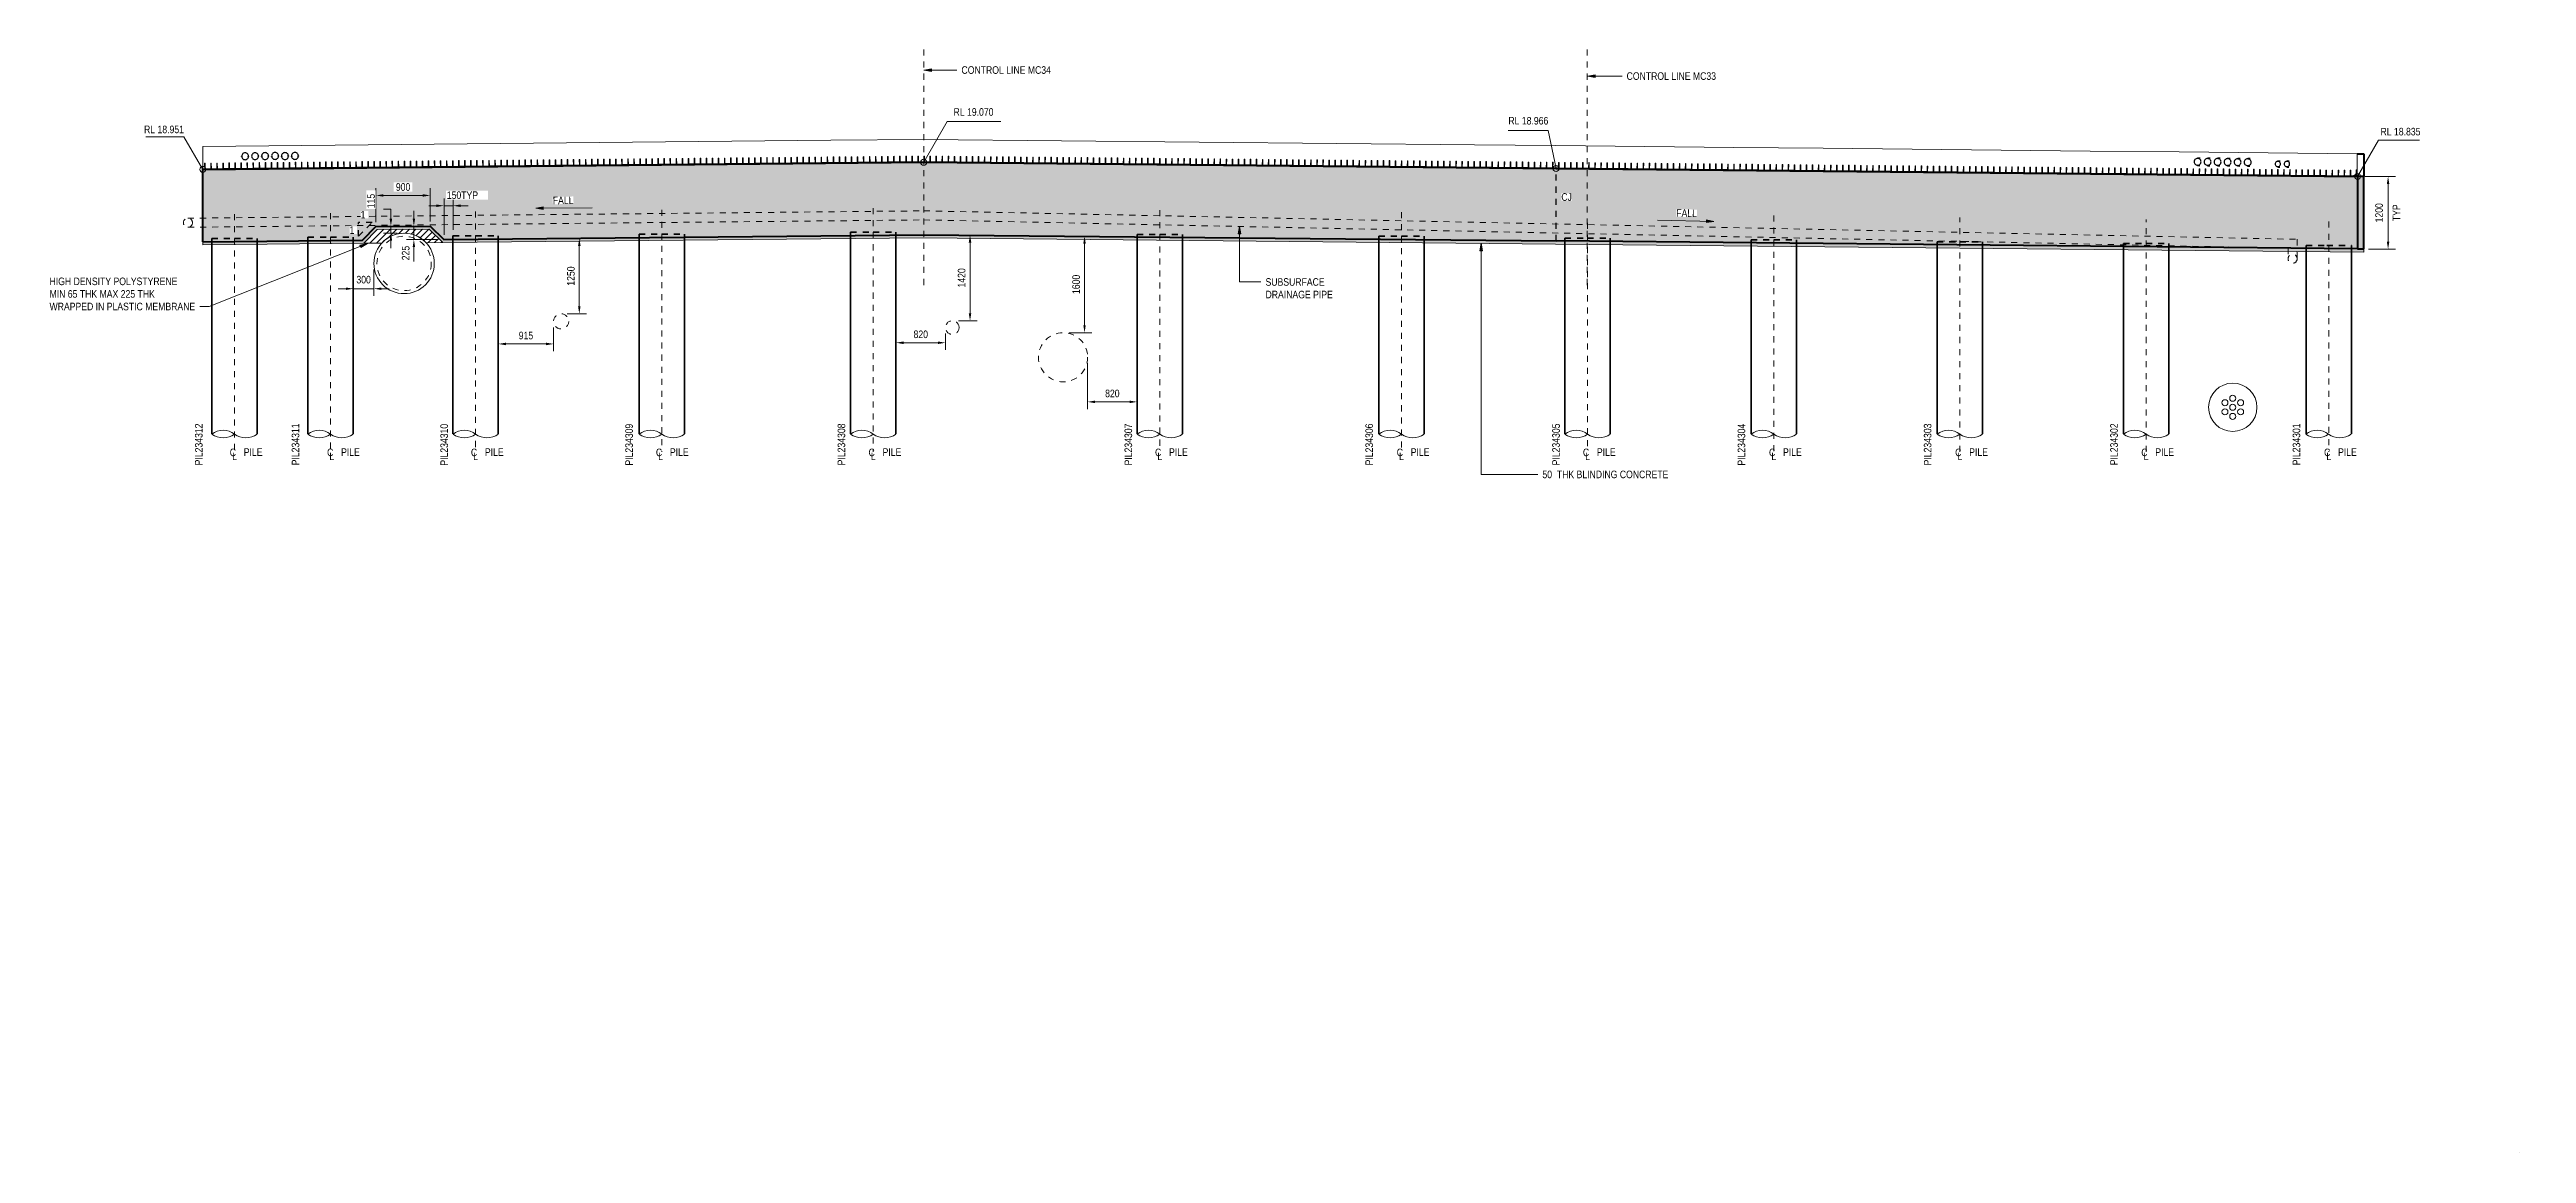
# Model space of a CAD drawing. Header units: metres. Extents: x 1652 to 1736, y -584 to 21.
# Drawn here: x 1695.17 to 1736.16, y 2.66 to 20.94 of the extents above.
import ezdxf

# ---------------------------------------------------------------- set-up
doc = ezdxf.new("R2010")
doc.units = ezdxf.units.M
doc.linetypes.add('JacobsCenter', pattern=[0.015, 0.009, -0.0015, 0.003, -0.0015])
doc.linetypes.add('JacobsDash', pattern=[0.0045, 0.003, -0.0015])
doc.layers.get('Defpoints').update_dxf_attribs({"color": 41})
for name, color, linetype, lineweight in [('BRIDGE-ABUTMENT-CONC', 7, 'Continuous', 50), ('BRIDGE-FRAMING-LINE-18-HID', 7, 'JacobsDash', 18), ('D-BDGE', 7, 'Continuous', 13), ('D-BDGE-FLOOR', 7, 'Continuous', 50), ('D-BDGE-FNDN-LINES-18-HID', 7, 'JacobsDash', 18), ('D-BDGE-FNDN-PILE-CONC', 7, 'Continuous', 50), ('D-BDGE-FRAMING', 7, 'Continuous', 50), ('D-BDGE-LINE', 7, 'Continuous', 9), ('D-ENHA-ANNO-TEXT', 7, 'Continuous', 9), ('D-ENHA-GEN-LINE', 7, 'Continuous', 9), ('D-ENHA-TEXT', 7, 'Continuous', 9), ('D-ENHA-TEXT-DIMS', 7, 'Continuous', 9), ('D-ENHA-TEXT-TAG', 7, 'Continuous', 18)]:
    doc.layers.add(name, color=color, linetype=linetype, lineweight=lineweight)
doc.layers.add('D-BDGE-Conduits', color=1, linetype='Continuous', lineweight=9, true_color=0xff0000)
doc.styles.add('Arial Narrow_1', font='ARIALN.TTF', dxfattribs={"height": 0.125})
doc.styles.add('Arial Narrow_3', font='ARIALN.TTF', dxfattribs={"height": 0.125})
doc.styles.add('Arial Narrow_4', font='ARIALN.TTF', dxfattribs={"height": 0.0035})
doc.styles.add('Arial Narrow_5', font='ARIALN.TTF', dxfattribs={"height": 0.005})
doc.dimstyles.new('Dimension_Standard_O__mm_', dxfattribs={"dimscale": 0.3048, "dimtxt": 0.127929, "dimasz": 0.410105, "dimexe": 0.393701, "dimexo": 0.246063, "dimgap": 0.246063, "dimtad": 1, "dimdec": 0, "dimlfac": 1000, "dimzin": 0, "dimdsep": 46, "dimtxsty": 'Arial Narrow_1', "dimsah": 1, "dimcen": 0.09, "dimaunit": 1, "dimadec": 4, "dimazin": 0, "dimtfac": 1, "dimtdec": 4, "dimtix": 1, "dimtmove": 0, "dimatfit": 3, "dimfxl": 1, "dimtvp": 1, "dimtfill": 1, "dimtolj": 1, "dimtzin": 0, "dimlwd": 18, "dimlwe": 18, "dimarcsym": 2})
doc.dimstyles.new('Dimension_Standard_O__mm__1', dxfattribs={"dimscale": 0.3048, "dimtxt": 0.127929, "dimasz": 0.410105, "dimexe": 0.393701, "dimexo": 0.246063, "dimgap": 0.246063, "dimtad": 1, "dimdec": 0, "dimlfac": 1000, "dimzin": 0, "dimdsep": 46, "dimtxsty": 'Arial Narrow_1', "dimsah": 1, "dimcen": 0.09, "dimaunit": 1, "dimadec": 4, "dimazin": 0, "dimtfac": 1, "dimtdec": 4, "dimtix": 1, "dimtmove": 2, "dimatfit": 3, "dimfxl": 1, "dimtvp": 1, "dimtfill": 1, "dimtolj": 1, "dimtzin": 0, "dimlwd": 18, "dimlwe": 18, "dimarcsym": 2})
doc.dimstyles.new('Dimension_Standard_O__mm__2', dxfattribs={"dimscale": 0.3048, "dimtxt": 0.127929, "dimasz": 0.410105, "dimexe": 0.393701, "dimexo": 0.246063, "dimgap": 0.246063, "dimtad": 1, "dimdec": 0, "dimlfac": 1000, "dimzin": 0, "dimdsep": 46, "dimtxsty": 'Arial Narrow_3', "dimsah": 1, "dimcen": 0.09, "dimaunit": 1, "dimadec": 4, "dimazin": 0, "dimtfac": 1, "dimtdec": 4, "dimtix": 1, "dimtmove": 0, "dimatfit": 3, "dimfxl": 1, "dimtvp": 1, "dimtfill": 1, "dimtolj": 1, "dimtzin": 0, "dimlwd": 18, "dimlwe": 18, "dimarcsym": 2})
doc.dimstyles.new('Dimension_Standard_O__mm__3', dxfattribs={"dimscale": 0.3048, "dimtxt": 0.127929, "dimasz": 0.410105, "dimexe": 0.393701, "dimexo": 0.246063, "dimgap": 0.246063, "dimtad": 1, "dimdec": 0, "dimlfac": 1000, "dimzin": 0, "dimdsep": 46, "dimtxsty": 'Arial Narrow_1', "dimsah": 1, "dimcen": 0.09, "dimaunit": 1, "dimadec": 4, "dimazin": 0, "dimtfac": 1, "dimtdec": 4, "dimtix": 1, "dimtmove": 1, "dimatfit": 3, "dimfxl": 1, "dimtvp": 1, "dimtfill": 1, "dimtolj": 1, "dimtzin": 0, "dimlwd": 18, "dimlwe": 18, "dimarcsym": 2})

msp = doc.modelspace()

# ---------------------------------------------------------------- texts
at = {"layer": 'D-ENHA-TEXT', "attachment_point": 1, "bg_fill": 3, "box_fill_scale": 1, "bg_fill_color": 256, "bg_fill_true_color": 13158600, "bg_fill_transparency": 0}
for s, insert, char_height, style in [('HIGH DENSITY POLYSTYRENE', (1695.1706, 17.1601), 0.125, 'Arial Narrow_1'), ('1.', (1736.0204, 2.6601), 0.0035, 'Arial Narrow_4')]:
    msp.add_mtext(s, dxfattribs=dict(at, insert=insert, char_height=char_height, style=style))

# ---------------------------------------------------------------- blocks, each defined once
blk = doc.blocks.new('01_SFO_FRP_Pile_CastInPlace_CS - CAST-IN-PLACE PILE - 0750-7668704-DRG-2871071 - ABUTMENT A CONCRETE ELEVATION')
at = {"layer": 'D-BDGE-FNDN-LINES-18-HID', "lineweight": 35}
for p, q in [((1685.765, 17.723), (1685.765, 17.673)), ((1685.765, 17.723), (1686.14, 17.723)), ((1685.765, 17.723), (1686.14, 17.723)), ((1686.14, 17.723), (1686.515, 17.723)), ((1686.14, 17.723), (1686.515, 17.723)), ((1686.515, 17.665), (1686.515, 17.723))]:
    blk.add_line(p, q, dxfattribs=at)
at = {"layer": 'D-BDGE-FNDN-PILE-CONC', "lineweight": 35}
for p, q in [((1685.765, 17.673), (1685.765, 14.57)), ((1686.515, 14.57), (1686.515, 17.665))]:
    blk.add_line(p, q, dxfattribs=at)
blk = doc.blocks.new('01_SFO_FRP_Pile_CastInPlace_CS - CAST-IN-PLACE PILE - 0750-V4-DRG-2871071 - ABUTMENT A CONCRETE ELEVATION')
at = {"layer": 'D-BDGE-FNDN-LINES-18-HID', "lineweight": 35}
for p, q in [((1682.685, 17.753), (1682.685, 17.703)), ((1682.685, 17.753), (1683.06, 17.753)), ((1682.685, 17.753), (1683.06, 17.753)), ((1683.06, 17.753), (1683.435, 17.753)), ((1683.06, 17.753), (1683.435, 17.753)), ((1683.435, 17.696), (1683.435, 17.753))]:
    blk.add_line(p, q, dxfattribs=at)
at = {"layer": 'D-BDGE-FNDN-PILE-CONC', "lineweight": 35}
for p, q in [((1682.685, 17.703), (1682.685, 14.57)), ((1683.435, 14.57), (1683.435, 17.696))]:
    blk.add_line(p, q, dxfattribs=at)
blk = doc.blocks.new('01_SFO_FRP_Pile_CastInPlace_CS - CAST-IN-PLACE PILE - 0750-V5-DRG-2871071 - ABUTMENT A CONCRETE ELEVATION')
at = {"layer": 'D-BDGE-FNDN-LINES-18-HID', "lineweight": 35}
for p, q in [((1679.605, 17.784), (1679.605, 17.734)), ((1679.605, 17.784), (1679.98, 17.784)), ((1679.605, 17.784), (1679.98, 17.784)), ((1679.98, 17.784), (1680.355, 17.784)), ((1679.98, 17.784), (1680.355, 17.784)), ((1680.355, 17.727), (1680.355, 17.784))]:
    blk.add_line(p, q, dxfattribs=at)
at = {"layer": 'D-BDGE-FNDN-PILE-CONC', "lineweight": 35}
for p, q in [((1679.605, 17.734), (1679.605, 14.57)), ((1680.355, 14.57), (1680.355, 17.726))]:
    blk.add_line(p, q, dxfattribs=at)
blk = doc.blocks.new('01_SFO_FRP_Pile_CastInPlace_CS - CAST-IN-PLACE PILE - 0750-V6-DRG-2871071 - ABUTMENT A CONCRETE ELEVATION')
at = {"layer": 'D-BDGE-FNDN-LINES-18-HID', "lineweight": 35}
for p, q in [((1676.525, 17.814), (1676.525, 17.765)), ((1676.525, 17.814), (1676.9, 17.814)), ((1676.525, 17.814), (1676.9, 17.814)), ((1676.9, 17.814), (1677.275, 17.814)), ((1676.9, 17.814), (1677.275, 17.814)), ((1677.275, 17.757), (1677.275, 17.814))]:
    blk.add_line(p, q, dxfattribs=at)
at = {"layer": 'D-BDGE-FNDN-PILE-CONC', "lineweight": 35}
for p, q in [((1676.525, 17.764), (1676.525, 14.57)), ((1677.275, 14.57), (1677.275, 17.757))]:
    blk.add_line(p, q, dxfattribs=at)
blk = doc.blocks.new('01_SFO_FRP_Pile_CastInPlace_CS - CAST-IN-PLACE PILE - 0750-V7-DRG-2871071 - ABUTMENT A CONCRETE ELEVATION')
at = {"layer": 'D-BDGE-FNDN-LINES-18-HID', "lineweight": 35}
for p, q in [((1673.445, 17.845), (1673.445, 17.795)), ((1673.445, 17.845), (1673.82, 17.845)), ((1673.445, 17.845), (1673.82, 17.845)), ((1673.82, 17.845), (1674.195, 17.845)), ((1673.82, 17.845), (1674.195, 17.845)), ((1674.195, 17.788), (1674.195, 17.845))]:
    blk.add_line(p, q, dxfattribs=at)
at = {"layer": 'D-BDGE-FNDN-PILE-CONC', "lineweight": 35}
for p, q in [((1673.445, 17.795), (1673.445, 14.57)), ((1674.195, 14.57), (1674.195, 17.788))]:
    blk.add_line(p, q, dxfattribs=at)
blk = doc.blocks.new('01_SFO_FRP_Pile_CastInPlace_CS - CAST-IN-PLACE PILE - 0750-V8-DRG-2871071 - ABUTMENT A CONCRETE ELEVATION')
at = {"layer": 'D-BDGE-FNDN-LINES-18-HID', "lineweight": 35}
for p, q in [((1669.445, 17.876), (1669.445, 17.835)), ((1669.445, 17.876), (1669.82, 17.876)), ((1669.445, 17.876), (1669.82, 17.876)), ((1669.82, 17.876), (1670.195, 17.876)), ((1669.82, 17.876), (1670.195, 17.876)), ((1670.195, 17.827), (1670.195, 17.876))]:
    blk.add_line(p, q, dxfattribs=at)
at = {"layer": 'D-BDGE-FNDN-PILE-CONC', "lineweight": 35}
for p, q in [((1669.445, 17.835), (1669.445, 14.57)), ((1670.195, 14.57), (1670.195, 17.827))]:
    blk.add_line(p, q, dxfattribs=at)
blk = doc.blocks.new('01_SFO_FRP_Pile_CastInPlace_CS - CAST-IN-PLACE PILE - 0750-V9-DRG-2871071 - ABUTMENT A CONCRETE ELEVATION')
at = {"layer": 'D-BDGE-FNDN-LINES-18-HID', "lineweight": 35}
for p, q in [((1664.705, 17.911), (1664.705, 17.858)), ((1664.705, 17.911), (1665.08, 17.911)), ((1664.705, 17.911), (1665.08, 17.911)), ((1665.08, 17.911), (1665.455, 17.911)), ((1665.08, 17.911), (1665.455, 17.911)), ((1665.455, 17.865), (1665.455, 17.911))]:
    blk.add_line(p, q, dxfattribs=at)
at = {"layer": 'D-BDGE-FNDN-PILE-CONC', "lineweight": 35}
for p, q in [((1664.705, 17.858), (1664.705, 14.57)), ((1665.455, 14.57), (1665.455, 17.865))]:
    blk.add_line(p, q, dxfattribs=at)
blk = doc.blocks.new('01_SFO_FRP_Pile_CastInPlace_CS - CAST-IN-PLACE PILE - 0750-V10-DRG-2871071 - ABUTMENT A CONCRETE ELEVATION')
at = {"layer": 'D-BDGE-FNDN-LINES-18-HID', "lineweight": 35}
for p, q in [((1661.205, 17.88), (1661.205, 17.823)), ((1661.205, 17.88), (1661.58, 17.88)), ((1661.205, 17.88), (1661.58, 17.88)), ((1661.58, 17.88), (1661.955, 17.88)), ((1661.58, 17.88), (1661.955, 17.88)), ((1661.955, 17.83), (1661.955, 17.88))]:
    blk.add_line(p, q, dxfattribs=at)
at = {"layer": 'D-BDGE-FNDN-PILE-CONC', "lineweight": 35}
for p, q in [((1661.205, 17.823), (1661.205, 14.57)), ((1661.955, 14.57), (1661.955, 17.83))]:
    blk.add_line(p, q, dxfattribs=at)
blk = doc.blocks.new('01_SFO_FRP_Pile_CastInPlace_CS - CAST-IN-PLACE PILE - 0750-V11-DRG-2871071 - ABUTMENT A CONCRETE ELEVATION')
at = {"layer": 'D-BDGE-FNDN-LINES-18-HID', "lineweight": 35}
for p, q in [((1658.125, 17.85), (1658.125, 17.792)), ((1658.125, 17.85), (1658.5, 17.85)), ((1658.125, 17.85), (1658.5, 17.85)), ((1658.5, 17.85), (1658.875, 17.85)), ((1658.501, 17.85), (1658.875, 17.85)), ((1658.875, 17.8), (1658.875, 17.85))]:
    blk.add_line(p, q, dxfattribs=at)
at = {"layer": 'D-BDGE-FNDN-PILE-CONC', "lineweight": 35}
for p, q in [((1658.125, 17.792), (1658.125, 14.57)), ((1658.875, 14.57), (1658.875, 17.8))]:
    blk.add_line(p, q, dxfattribs=at)
blk = doc.blocks.new('01_SFO_FRP_Pile_CastInPlace_CS - CAST-IN-PLACE PILE - 0750-V12-DRG-2871071 - ABUTMENT A CONCRETE ELEVATION')
at = {"layer": 'D-BDGE-FNDN-LINES-18-HID', "lineweight": 35}
for p, q in [((1655.725, 17.828), (1655.725, 17.768)), ((1655.725, 17.828), (1656.1, 17.828)), ((1655.725, 17.828), (1656.1, 17.828)), ((1656.1, 17.828), (1656.475, 17.828)), ((1656.1, 17.828), (1656.475, 17.828)), ((1656.475, 17.776), (1656.475, 17.828))]:
    blk.add_line(p, q, dxfattribs=at)
at = {"layer": 'D-BDGE-FNDN-PILE-CONC', "lineweight": 35}
for p, q in [((1655.725, 17.768), (1655.725, 14.57)), ((1656.475, 14.57), (1656.475, 17.776))]:
    blk.add_line(p, q, dxfattribs=at)
blk = doc.blocks.new('01_SFO_FRP_Pile_CastInPlace_CS - CAST-IN-PLACE PILE - 0750-V13-DRG-2871071 - ABUTMENT A CONCRETE ELEVATION')
at = {"layer": 'D-BDGE-FNDN-LINES-18-HID', "lineweight": 35}
for p, q in [((1688.79, 17.693), (1688.79, 17.643)), ((1688.79, 17.693), (1689.133, 17.693)), ((1689.133, 17.693), (1689.54, 17.693)), ((1689.54, 17.636), (1689.54, 17.693))]:
    blk.add_line(p, q, dxfattribs=at)
at = {"layer": 'D-BDGE-FNDN-PILE-CONC', "lineweight": 35}
for p, q in [((1688.79, 17.643), (1688.79, 14.573)), ((1689.54, 14.57), (1689.54, 17.635))]:
    blk.add_line(p, q, dxfattribs=at)
blk = doc.blocks.new('07_STR_DPS_PermadecPanel - 07_STR_DPS_PermadecPanel-5973116-DRG-2871071 - ABUTMENT A CONCRETE ELEVATION')
at = {"layer": 'BRIDGE-FRAMING-LINE-18-HID', "color": 9, "lineweight": 13, "true_color": 0xc3c3c3}
for p, q in [((1687.772, 18.861), (1687.817, 18.861)), ((1687.772, 18.855), (1688.162, 18.851)), ((1688.372, 18.849), (1687.772, 18.855)), ((1687.772, 18.855), (1687.772, 18.855)), ((1687.772, 18.855), (1687.772, 18.855)), ((1687.817, 18.861), (1687.817, 18.861)), ((1687.817, 18.861), (1687.817, 18.861)), ((1687.818, 18.954), (1687.828, 18.953)), ((1687.827, 18.861), (1687.827, 18.86)), ((1687.827, 18.861), (1687.827, 18.86)), ((1687.827, 18.86), (1687.917, 18.86)), ((1687.917, 18.86), (1687.917, 18.86)), ((1687.917, 18.86), (1687.917, 18.86)), ((1687.918, 18.953), (1687.928, 18.952)), ((1687.927, 18.86), (1687.927, 18.859)), ((1687.927, 18.86), (1687.927, 18.859)), ((1687.927, 18.859), (1688.017, 18.859)), ((1688.017, 18.859), (1688.017, 18.859)), ((1688.017, 18.859), (1688.017, 18.859)), ((1688.018, 18.952), (1688.028, 18.951)), ((1688.027, 18.859), (1688.027, 18.858)), ((1688.027, 18.859), (1688.027, 18.858)), ((1688.027, 18.858), (1688.117, 18.858)), ((1688.117, 18.858), (1688.117, 18.858)), ((1688.117, 18.858), (1688.117, 18.858)), ((1688.118, 18.951), (1688.128, 18.95)), ((1688.127, 18.858), (1688.127, 18.857)), ((1688.127, 18.858), (1688.127, 18.857)), ((1688.127, 18.857), (1688.217, 18.857)), ((1688.217, 18.857), (1688.217, 18.857)), ((1688.217, 18.857), (1688.217, 18.857)), ((1688.218, 18.95), (1688.228, 18.949)), ((1688.227, 18.857), (1688.227, 18.856)), ((1688.227, 18.857), (1688.227, 18.856)), ((1688.227, 18.856), (1688.317, 18.856)), ((1688.317, 18.856), (1688.317, 18.856)), ((1688.317, 18.856), (1688.317, 18.856)), ((1688.318, 18.949), (1688.328, 18.948)), ((1688.327, 18.856), (1688.327, 18.855)), ((1688.327, 18.856), (1688.327, 18.855)), ((1688.327, 18.855), (1688.372, 18.855)), ((1688.372, 18.849), (1688.372, 18.849)), ((1688.372, 18.849), (1688.372, 18.849))]:
    blk.add_line(p, q, dxfattribs=at)
at = {"layer": 'D-BDGE-FRAMING', "color": 9, "lineweight": 13, "true_color": 0xc3c3c3}
for p, q in [((1687.817, 18.861), (1687.772, 18.861)), ((1687.772, 18.861), (1687.772, 18.855)), ((1687.818, 18.954), (1687.817, 18.861)), ((1687.828, 18.954), (1687.818, 18.954)), ((1687.827, 18.861), (1687.828, 18.954)), ((1687.917, 18.86), (1687.827, 18.861)), ((1687.918, 18.953), (1687.917, 18.86)), ((1687.928, 18.953), (1687.918, 18.953)), ((1687.927, 18.86), (1687.928, 18.953)), ((1688.017, 18.859), (1687.927, 18.86)), ((1688.018, 18.952), (1688.017, 18.859)), ((1688.028, 18.952), (1688.018, 18.952)), ((1688.027, 18.859), (1688.028, 18.952)), ((1688.117, 18.858), (1688.027, 18.859)), ((1688.118, 18.951), (1688.117, 18.858)), ((1688.128, 18.951), (1688.118, 18.951)), ((1688.127, 18.858), (1688.128, 18.951)), ((1688.217, 18.857), (1688.127, 18.858)), ((1688.218, 18.95), (1688.217, 18.857)), ((1688.228, 18.95), (1688.218, 18.95)), ((1688.227, 18.857), (1688.228, 18.95)), ((1688.317, 18.856), (1688.227, 18.857)), ((1688.318, 18.949), (1688.317, 18.856)), ((1688.328, 18.949), (1688.318, 18.949)), ((1688.327, 18.856), (1688.328, 18.949)), ((1688.372, 18.855), (1688.327, 18.856)), ((1688.372, 18.849), (1688.372, 18.855)), ((1688.162, 18.851), (1688.372, 18.849))]:
    blk.add_line(p, q, dxfattribs=at)
blk = doc.blocks.new('07_STR_DPS_PermadecPanel - 07_STR_DPS_PermadecPanel-5973117-DRG-2871071 - ABUTMENT A CONCRETE ELEVATION')
at = {"layer": 'BRIDGE-FRAMING-LINE-18-HID', "color": 9, "lineweight": 13, "true_color": 0xc3c3c3}
for p, q in [((1687.172, 18.867), (1687.217, 18.867)), ((1687.772, 18.855), (1687.172, 18.861)), ((1687.172, 18.861), (1687.172, 18.861)), ((1687.172, 18.861), (1687.172, 18.861)), ((1687.217, 18.867), (1687.217, 18.867)), ((1687.217, 18.867), (1687.217, 18.867)), ((1687.218, 18.96), (1687.228, 18.959)), ((1687.227, 18.867), (1687.227, 18.866)), ((1687.227, 18.867), (1687.227, 18.866)), ((1687.227, 18.866), (1687.317, 18.866)), ((1687.317, 18.866), (1687.317, 18.866)), ((1687.317, 18.866), (1687.317, 18.866)), ((1687.318, 18.959), (1687.328, 18.958)), ((1687.327, 18.866), (1687.327, 18.865)), ((1687.327, 18.866), (1687.327, 18.865)), ((1687.327, 18.865), (1687.417, 18.865)), ((1687.417, 18.865), (1687.417, 18.865)), ((1687.417, 18.865), (1687.417, 18.865)), ((1687.418, 18.958), (1687.428, 18.957)), ((1687.427, 18.865), (1687.427, 18.864)), ((1687.427, 18.865), (1687.427, 18.864)), ((1687.427, 18.864), (1687.517, 18.864)), ((1687.517, 18.864), (1687.517, 18.864)), ((1687.517, 18.864), (1687.517, 18.864)), ((1687.518, 18.957), (1687.528, 18.956)), ((1687.527, 18.864), (1687.527, 18.863)), ((1687.527, 18.864), (1687.527, 18.863)), ((1687.527, 18.863), (1687.617, 18.863)), ((1687.617, 18.863), (1687.617, 18.863)), ((1687.617, 18.863), (1687.617, 18.863)), ((1687.618, 18.956), (1687.628, 18.955)), ((1687.627, 18.863), (1687.627, 18.862)), ((1687.627, 18.863), (1687.627, 18.862)), ((1687.627, 18.862), (1687.717, 18.862)), ((1687.717, 18.862), (1687.717, 18.862)), ((1687.717, 18.862), (1687.717, 18.862)), ((1687.718, 18.955), (1687.728, 18.954)), ((1687.727, 18.862), (1687.727, 18.861)), ((1687.727, 18.862), (1687.727, 18.861)), ((1687.727, 18.861), (1687.772, 18.861)), ((1687.772, 18.855), (1687.772, 18.855)), ((1687.772, 18.855), (1687.772, 18.855))]:
    blk.add_line(p, q, dxfattribs=at)
at = {"layer": 'D-BDGE-FRAMING', "color": 9, "lineweight": 13, "true_color": 0xc3c3c3}
for p, q in [((1687.217, 18.867), (1687.172, 18.867)), ((1687.172, 18.867), (1687.172, 18.861)), ((1687.172, 18.861), (1687.772, 18.855)), ((1687.218, 18.96), (1687.217, 18.867)), ((1687.228, 18.96), (1687.218, 18.96)), ((1687.227, 18.867), (1687.228, 18.96)), ((1687.317, 18.866), (1687.227, 18.867)), ((1687.318, 18.959), (1687.317, 18.866)), ((1687.328, 18.959), (1687.318, 18.959)), ((1687.327, 18.866), (1687.328, 18.959)), ((1687.417, 18.865), (1687.327, 18.866)), ((1687.418, 18.958), (1687.417, 18.865)), ((1687.428, 18.958), (1687.418, 18.958)), ((1687.427, 18.865), (1687.428, 18.958)), ((1687.517, 18.864), (1687.427, 18.865)), ((1687.518, 18.957), (1687.517, 18.864)), ((1687.528, 18.957), (1687.518, 18.957)), ((1687.527, 18.864), (1687.528, 18.957)), ((1687.617, 18.863), (1687.527, 18.864)), ((1687.618, 18.956), (1687.617, 18.863)), ((1687.628, 18.956), (1687.618, 18.956)), ((1687.627, 18.863), (1687.628, 18.956)), ((1687.717, 18.862), (1687.627, 18.863)), ((1687.718, 18.955), (1687.717, 18.862)), ((1687.728, 18.955), (1687.718, 18.955)), ((1687.727, 18.862), (1687.728, 18.955)), ((1687.772, 18.861), (1687.727, 18.862)), ((1687.772, 18.855), (1687.772, 18.861))]:
    blk.add_line(p, q, dxfattribs=at)
blk = doc.blocks.new('07_STR_DPS_PermadecPanel - 07_STR_DPS_PermadecPanel-V14-DRG-2871071 - ABUTMENT A CONCRETE ELEVATION')
at = {"layer": 'BRIDGE-FRAMING-LINE-18-HID', "color": 9, "lineweight": 13, "true_color": 0xc3c3c3}
for p, q in [((1686.572, 18.873), (1686.617, 18.873)), ((1686.572, 18.867), (1686.688, 18.866)), ((1687.172, 18.861), (1686.572, 18.867)), ((1686.572, 18.867), (1686.572, 18.867)), ((1686.572, 18.867), (1686.572, 18.867)), ((1686.617, 18.873), (1686.617, 18.873)), ((1686.617, 18.873), (1686.617, 18.873)), ((1686.618, 18.966), (1686.628, 18.965)), ((1686.627, 18.873), (1686.627, 18.872)), ((1686.627, 18.873), (1686.627, 18.872)), ((1686.627, 18.872), (1686.717, 18.872)), ((1686.717, 18.872), (1686.717, 18.872)), ((1686.717, 18.872), (1686.717, 18.872)), ((1686.718, 18.965), (1686.728, 18.964)), ((1686.727, 18.872), (1686.727, 18.871)), ((1686.727, 18.872), (1686.727, 18.871)), ((1686.727, 18.871), (1686.817, 18.871)), ((1686.817, 18.871), (1686.817, 18.871)), ((1686.817, 18.871), (1686.817, 18.871)), ((1686.818, 18.964), (1686.828, 18.963)), ((1686.827, 18.871), (1686.827, 18.87)), ((1686.827, 18.871), (1686.827, 18.87)), ((1686.827, 18.87), (1686.917, 18.87)), ((1686.917, 18.87), (1686.917, 18.87)), ((1686.917, 18.87), (1686.917, 18.87)), ((1686.918, 18.963), (1686.928, 18.962)), ((1686.927, 18.87), (1686.927, 18.869)), ((1686.927, 18.87), (1686.927, 18.869)), ((1686.927, 18.869), (1687.017, 18.869)), ((1687.017, 18.869), (1687.017, 18.869)), ((1687.017, 18.869), (1687.017, 18.869)), ((1687.018, 18.962), (1687.028, 18.961)), ((1687.027, 18.869), (1687.027, 18.868)), ((1687.027, 18.869), (1687.027, 18.868)), ((1687.027, 18.868), (1687.117, 18.868)), ((1687.117, 18.868), (1687.117, 18.868)), ((1687.117, 18.868), (1687.117, 18.868)), ((1687.118, 18.961), (1687.128, 18.96)), ((1687.127, 18.868), (1687.127, 18.867)), ((1687.127, 18.868), (1687.127, 18.867)), ((1687.127, 18.867), (1687.172, 18.867)), ((1687.172, 18.861), (1687.172, 18.861)), ((1687.172, 18.861), (1687.172, 18.861))]:
    blk.add_line(p, q, dxfattribs=at)
at = {"layer": 'D-BDGE-FRAMING', "color": 9, "lineweight": 13, "true_color": 0xc3c3c3}
for p, q in [((1686.617, 18.873), (1686.572, 18.873)), ((1686.572, 18.873), (1686.572, 18.867)), ((1686.618, 18.966), (1686.617, 18.873)), ((1686.628, 18.966), (1686.618, 18.966)), ((1686.627, 18.873), (1686.628, 18.966)), ((1686.717, 18.872), (1686.627, 18.873)), ((1686.688, 18.866), (1687.172, 18.861)), ((1686.718, 18.965), (1686.717, 18.872)), ((1686.728, 18.965), (1686.718, 18.965)), ((1686.727, 18.872), (1686.728, 18.965)), ((1686.817, 18.871), (1686.727, 18.872)), ((1686.818, 18.964), (1686.817, 18.871)), ((1686.828, 18.964), (1686.818, 18.964)), ((1686.827, 18.871), (1686.828, 18.964)), ((1686.917, 18.87), (1686.827, 18.871)), ((1686.918, 18.963), (1686.917, 18.87)), ((1686.928, 18.963), (1686.918, 18.963)), ((1686.927, 18.87), (1686.928, 18.963)), ((1687.017, 18.869), (1686.927, 18.87)), ((1687.018, 18.962), (1687.017, 18.869)), ((1687.028, 18.962), (1687.018, 18.962)), ((1687.027, 18.869), (1687.028, 18.962)), ((1687.117, 18.868), (1687.027, 18.869)), ((1687.118, 18.961), (1687.117, 18.868)), ((1687.128, 18.961), (1687.118, 18.961)), ((1687.127, 18.868), (1687.128, 18.961)), ((1687.172, 18.867), (1687.127, 18.868)), ((1687.172, 18.861), (1687.172, 18.867))]:
    blk.add_line(p, q, dxfattribs=at)
blk = doc.blocks.new('07_STR_DPS_PermadecPanel - 07_STR_DPS_PermadecPanel-V15-DRG-2871071 - ABUTMENT A CONCRETE ELEVATION')
at = {"layer": 'BRIDGE-FRAMING-LINE-18-HID', "color": 9, "lineweight": 13, "true_color": 0xc3c3c3}
for p, q in [((1685.972, 18.879), (1686.017, 18.879)), ((1685.972, 18.873), (1686.572, 18.867)), ((1686.572, 18.867), (1685.972, 18.873)), ((1685.972, 18.873), (1685.972, 18.873)), ((1685.972, 18.873), (1685.972, 18.873)), ((1686.017, 18.879), (1686.017, 18.879)), ((1686.017, 18.879), (1686.017, 18.879)), ((1686.018, 18.972), (1686.028, 18.971)), ((1686.027, 18.879), (1686.027, 18.878)), ((1686.027, 18.879), (1686.027, 18.878)), ((1686.027, 18.878), (1686.117, 18.878)), ((1686.117, 18.878), (1686.117, 18.878)), ((1686.117, 18.878), (1686.117, 18.878)), ((1686.118, 18.971), (1686.128, 18.97)), ((1686.127, 18.878), (1686.127, 18.877)), ((1686.127, 18.878), (1686.127, 18.877)), ((1686.127, 18.877), (1686.217, 18.877)), ((1686.217, 18.877), (1686.217, 18.877)), ((1686.217, 18.877), (1686.217, 18.877)), ((1686.218, 18.97), (1686.228, 18.969)), ((1686.227, 18.877), (1686.227, 18.876)), ((1686.227, 18.877), (1686.227, 18.876)), ((1686.227, 18.876), (1686.317, 18.876)), ((1686.317, 18.876), (1686.317, 18.876)), ((1686.317, 18.876), (1686.317, 18.876)), ((1686.318, 18.969), (1686.328, 18.968)), ((1686.327, 18.876), (1686.327, 18.875)), ((1686.327, 18.876), (1686.327, 18.875)), ((1686.327, 18.875), (1686.417, 18.875)), ((1686.417, 18.875), (1686.417, 18.875)), ((1686.417, 18.875), (1686.417, 18.875)), ((1686.418, 18.968), (1686.428, 18.967)), ((1686.427, 18.875), (1686.427, 18.874)), ((1686.427, 18.875), (1686.427, 18.874)), ((1686.427, 18.874), (1686.517, 18.874)), ((1686.517, 18.874), (1686.517, 18.874)), ((1686.517, 18.874), (1686.517, 18.874)), ((1686.518, 18.967), (1686.528, 18.966)), ((1686.527, 18.874), (1686.527, 18.873)), ((1686.527, 18.874), (1686.527, 18.873)), ((1686.527, 18.873), (1686.572, 18.873)), ((1686.572, 18.867), (1686.572, 18.867)), ((1686.572, 18.867), (1686.572, 18.867))]:
    blk.add_line(p, q, dxfattribs=at)
at = {"layer": 'D-BDGE-FRAMING', "color": 9, "lineweight": 13, "true_color": 0xc3c3c3}
for p, q in [((1686.017, 18.879), (1685.972, 18.879)), ((1685.972, 18.879), (1685.972, 18.873)), ((1686.018, 18.972), (1686.017, 18.879)), ((1686.028, 18.972), (1686.018, 18.972)), ((1686.027, 18.879), (1686.028, 18.972)), ((1686.117, 18.878), (1686.027, 18.879)), ((1686.118, 18.971), (1686.117, 18.878)), ((1686.128, 18.971), (1686.118, 18.971)), ((1686.127, 18.878), (1686.128, 18.971)), ((1686.217, 18.877), (1686.127, 18.878)), ((1686.218, 18.97), (1686.217, 18.877)), ((1686.228, 18.97), (1686.218, 18.97)), ((1686.227, 18.877), (1686.228, 18.97)), ((1686.317, 18.876), (1686.227, 18.877)), ((1686.318, 18.969), (1686.317, 18.876)), ((1686.328, 18.969), (1686.318, 18.969)), ((1686.327, 18.876), (1686.328, 18.969)), ((1686.417, 18.875), (1686.327, 18.876)), ((1686.418, 18.968), (1686.417, 18.875)), ((1686.428, 18.968), (1686.418, 18.968)), ((1686.427, 18.875), (1686.428, 18.968)), ((1686.517, 18.874), (1686.427, 18.875)), ((1686.518, 18.967), (1686.517, 18.874)), ((1686.528, 18.967), (1686.518, 18.967)), ((1686.527, 18.874), (1686.528, 18.967)), ((1686.572, 18.873), (1686.527, 18.874)), ((1686.572, 18.867), (1686.572, 18.873))]:
    blk.add_line(p, q, dxfattribs=at)
blk = doc.blocks.new('07_STR_DPS_PermadecPanel - 07_STR_DPS_PermadecPanel-V16-DRG-2871071 - ABUTMENT A CONCRETE ELEVATION')
at = {"layer": 'BRIDGE-FRAMING-LINE-18-HID', "color": 9, "lineweight": 13, "true_color": 0xc3c3c3}
for p, q in [((1685.372, 18.885), (1685.417, 18.885)), ((1685.372, 18.879), (1685.372, 18.879)), ((1685.372, 18.879), (1685.372, 18.879)), ((1685.417, 18.885), (1685.417, 18.885)), ((1685.417, 18.885), (1685.417, 18.885)), ((1685.418, 18.978), (1685.428, 18.977)), ((1685.427, 18.885), (1685.427, 18.884)), ((1685.427, 18.885), (1685.427, 18.884)), ((1685.427, 18.884), (1685.517, 18.884)), ((1685.517, 18.884), (1685.517, 18.884)), ((1685.517, 18.884), (1685.517, 18.884)), ((1685.518, 18.977), (1685.528, 18.976)), ((1685.527, 18.884), (1685.527, 18.883)), ((1685.527, 18.884), (1685.527, 18.883)), ((1685.527, 18.883), (1685.617, 18.883)), ((1685.577, 18.877), (1685.972, 18.873)), ((1685.617, 18.883), (1685.617, 18.883)), ((1685.617, 18.883), (1685.617, 18.883)), ((1685.618, 18.976), (1685.628, 18.975)), ((1685.627, 18.883), (1685.627, 18.882)), ((1685.627, 18.883), (1685.627, 18.882)), ((1685.627, 18.882), (1685.717, 18.882)), ((1685.972, 18.873), (1685.668, 18.876)), ((1685.717, 18.882), (1685.717, 18.882)), ((1685.717, 18.882), (1685.717, 18.882)), ((1685.718, 18.975), (1685.728, 18.974)), ((1685.727, 18.882), (1685.727, 18.881)), ((1685.727, 18.882), (1685.727, 18.881)), ((1685.727, 18.881), (1685.817, 18.881)), ((1685.817, 18.881), (1685.817, 18.881)), ((1685.817, 18.881), (1685.817, 18.881)), ((1685.818, 18.974), (1685.828, 18.973)), ((1685.827, 18.881), (1685.827, 18.88)), ((1685.827, 18.881), (1685.827, 18.88)), ((1685.827, 18.88), (1685.917, 18.88)), ((1685.917, 18.88), (1685.917, 18.88)), ((1685.917, 18.88), (1685.917, 18.88)), ((1685.918, 18.973), (1685.928, 18.972)), ((1685.927, 18.88), (1685.927, 18.879)), ((1685.927, 18.88), (1685.927, 18.879)), ((1685.927, 18.879), (1685.972, 18.879)), ((1685.972, 18.873), (1685.972, 18.873)), ((1685.972, 18.873), (1685.972, 18.873))]:
    blk.add_line(p, q, dxfattribs=at)
at = {"layer": 'D-BDGE-FRAMING', "color": 9, "lineweight": 13, "true_color": 0xc3c3c3}
for p, q in [((1685.417, 18.885), (1685.372, 18.885)), ((1685.372, 18.885), (1685.372, 18.879)), ((1685.372, 18.879), (1685.577, 18.877)), ((1685.668, 18.876), (1685.372, 18.879)), ((1685.372, 18.879), (1685.372, 18.879)), ((1685.418, 18.978), (1685.417, 18.885)), ((1685.428, 18.978), (1685.418, 18.978)), ((1685.427, 18.885), (1685.428, 18.978)), ((1685.517, 18.884), (1685.427, 18.885)), ((1685.518, 18.977), (1685.517, 18.884)), ((1685.528, 18.977), (1685.518, 18.977)), ((1685.527, 18.884), (1685.528, 18.977)), ((1685.617, 18.883), (1685.527, 18.884)), ((1685.618, 18.976), (1685.617, 18.883)), ((1685.628, 18.976), (1685.618, 18.976)), ((1685.627, 18.883), (1685.628, 18.976)), ((1685.717, 18.882), (1685.627, 18.883)), ((1685.718, 18.975), (1685.717, 18.882)), ((1685.728, 18.975), (1685.718, 18.975)), ((1685.727, 18.882), (1685.728, 18.975)), ((1685.817, 18.881), (1685.727, 18.882)), ((1685.818, 18.974), (1685.817, 18.881)), ((1685.828, 18.974), (1685.818, 18.974)), ((1685.827, 18.881), (1685.828, 18.974)), ((1685.917, 18.88), (1685.827, 18.881)), ((1685.918, 18.973), (1685.917, 18.88)), ((1685.928, 18.973), (1685.918, 18.973)), ((1685.927, 18.88), (1685.928, 18.973)), ((1685.972, 18.879), (1685.927, 18.88)), ((1685.972, 18.873), (1685.972, 18.879))]:
    blk.add_line(p, q, dxfattribs=at)
blk = doc.blocks.new('07_STR_DPS_PermadecPanel - 07_STR_DPS_PermadecPanel-5973115-DRG-2871071 - ABUTMENT A CONCRETE ELEVATION')
at = {"layer": 'BRIDGE-FRAMING-LINE-18-HID', "color": 9, "lineweight": 13, "true_color": 0xc3c3c3}
for p, q in [((1684.772, 18.891), (1684.817, 18.891)), ((1685.372, 18.879), (1684.772, 18.885)), ((1684.772, 18.885), (1684.772, 18.885)), ((1684.772, 18.885), (1684.772, 18.885)), ((1684.817, 18.891), (1684.817, 18.891)), ((1684.817, 18.891), (1684.817, 18.891)), ((1684.818, 18.984), (1684.828, 18.984)), ((1684.827, 18.891), (1684.827, 18.891)), ((1684.827, 18.891), (1684.917, 18.89)), ((1684.827, 18.891), (1684.827, 18.891)), ((1684.917, 18.89), (1684.917, 18.89)), ((1684.917, 18.89), (1684.917, 18.89)), ((1684.918, 18.983), (1684.928, 18.983)), ((1684.927, 18.89), (1684.927, 18.89)), ((1684.927, 18.89), (1685.017, 18.889)), ((1684.927, 18.89), (1684.927, 18.89)), ((1685.017, 18.889), (1685.017, 18.889)), ((1685.017, 18.889), (1685.017, 18.889)), ((1685.018, 18.982), (1685.028, 18.982)), ((1685.027, 18.889), (1685.027, 18.889)), ((1685.027, 18.889), (1685.117, 18.888)), ((1685.027, 18.889), (1685.027, 18.889)), ((1685.117, 18.888), (1685.117, 18.888)), ((1685.117, 18.888), (1685.117, 18.888)), ((1685.118, 18.981), (1685.128, 18.981)), ((1685.127, 18.888), (1685.127, 18.888)), ((1685.127, 18.888), (1685.217, 18.887)), ((1685.127, 18.888), (1685.127, 18.888)), ((1685.217, 18.887), (1685.217, 18.887)), ((1685.217, 18.887), (1685.217, 18.887)), ((1685.218, 18.98), (1685.228, 18.98)), ((1685.227, 18.887), (1685.227, 18.887)), ((1685.227, 18.887), (1685.317, 18.886)), ((1685.227, 18.887), (1685.227, 18.887)), ((1685.317, 18.886), (1685.317, 18.886)), ((1685.317, 18.886), (1685.317, 18.886)), ((1685.318, 18.979), (1685.328, 18.979)), ((1685.327, 18.886), (1685.327, 18.886)), ((1685.327, 18.886), (1685.372, 18.885)), ((1685.327, 18.886), (1685.327, 18.886)), ((1685.372, 18.879), (1685.372, 18.879)), ((1685.372, 18.879), (1685.372, 18.879))]:
    blk.add_line(p, q, dxfattribs=at)
at = {"layer": 'D-BDGE-FRAMING', "color": 9, "lineweight": 13, "true_color": 0xc3c3c3}
for p, q in [((1684.817, 18.891), (1684.772, 18.891)), ((1684.772, 18.891), (1684.772, 18.885)), ((1684.772, 18.885), (1685.372, 18.879)), ((1684.818, 18.984), (1684.817, 18.891)), ((1684.828, 18.984), (1684.818, 18.984)), ((1684.827, 18.891), (1684.828, 18.984)), ((1684.917, 18.89), (1684.827, 18.891)), ((1684.918, 18.983), (1684.917, 18.89)), ((1684.928, 18.983), (1684.918, 18.983)), ((1684.927, 18.89), (1684.928, 18.983)), ((1685.017, 18.889), (1684.927, 18.89)), ((1685.018, 18.982), (1685.017, 18.889)), ((1685.028, 18.982), (1685.018, 18.982)), ((1685.027, 18.889), (1685.028, 18.982)), ((1685.117, 18.888), (1685.027, 18.889)), ((1685.118, 18.981), (1685.117, 18.888)), ((1685.128, 18.981), (1685.118, 18.981)), ((1685.127, 18.888), (1685.128, 18.981)), ((1685.217, 18.887), (1685.127, 18.888)), ((1685.218, 18.98), (1685.217, 18.887)), ((1685.228, 18.98), (1685.218, 18.98)), ((1685.227, 18.887), (1685.228, 18.98)), ((1685.317, 18.886), (1685.227, 18.887)), ((1685.318, 18.979), (1685.317, 18.886)), ((1685.328, 18.979), (1685.318, 18.979)), ((1685.327, 18.886), (1685.328, 18.979)), ((1685.372, 18.885), (1685.327, 18.886)), ((1685.372, 18.879), (1685.372, 18.885))]:
    blk.add_line(p, q, dxfattribs=at)
blk = doc.blocks.new('07_STR_DPS_PermadecPanel - 07_STR_DPS_PermadecPanel-V17-DRG-2871071 - ABUTMENT A CONCRETE ELEVATION')
at = {"layer": 'BRIDGE-FRAMING-LINE-18-HID', "color": 9, "lineweight": 13, "true_color": 0xc3c3c3}
for p, q in [((1684.172, 18.897), (1684.217, 18.897)), ((1684.772, 18.885), (1684.172, 18.891)), ((1684.172, 18.891), (1684.172, 18.891)), ((1684.172, 18.891), (1684.172, 18.891)), ((1684.217, 18.897), (1684.217, 18.897)), ((1684.217, 18.897), (1684.217, 18.897)), ((1684.218, 18.99), (1684.228, 18.99)), ((1684.227, 18.897), (1684.227, 18.897)), ((1684.227, 18.897), (1684.317, 18.896)), ((1684.227, 18.897), (1684.227, 18.897)), ((1684.317, 18.896), (1684.317, 18.896)), ((1684.317, 18.896), (1684.317, 18.896)), ((1684.318, 18.989), (1684.328, 18.989)), ((1684.327, 18.896), (1684.327, 18.896)), ((1684.327, 18.896), (1684.417, 18.895)), ((1684.327, 18.896), (1684.327, 18.896)), ((1684.417, 18.895), (1684.417, 18.895)), ((1684.417, 18.895), (1684.417, 18.895)), ((1684.418, 18.988), (1684.428, 18.988)), ((1684.427, 18.895), (1684.427, 18.895)), ((1684.427, 18.895), (1684.517, 18.894)), ((1684.427, 18.895), (1684.427, 18.895)), ((1684.517, 18.894), (1684.517, 18.894)), ((1684.517, 18.894), (1684.517, 18.894)), ((1684.518, 18.987), (1684.528, 18.987)), ((1684.527, 18.894), (1684.527, 18.894)), ((1684.527, 18.894), (1684.617, 18.893)), ((1684.527, 18.894), (1684.527, 18.894)), ((1684.617, 18.893), (1684.617, 18.893)), ((1684.617, 18.893), (1684.617, 18.893)), ((1684.618, 18.986), (1684.628, 18.986)), ((1684.627, 18.893), (1684.627, 18.893)), ((1684.627, 18.893), (1684.717, 18.892)), ((1684.627, 18.893), (1684.627, 18.893)), ((1684.717, 18.892), (1684.717, 18.892)), ((1684.717, 18.892), (1684.717, 18.892)), ((1684.718, 18.985), (1684.728, 18.985)), ((1684.727, 18.892), (1684.727, 18.892)), ((1684.727, 18.892), (1684.772, 18.891)), ((1684.727, 18.892), (1684.727, 18.892)), ((1684.772, 18.885), (1684.772, 18.885)), ((1684.772, 18.885), (1684.772, 18.885))]:
    blk.add_line(p, q, dxfattribs=at)
at = {"layer": 'D-BDGE-FRAMING', "color": 9, "lineweight": 13, "true_color": 0xc3c3c3}
for p, q in [((1684.217, 18.897), (1684.172, 18.897)), ((1684.172, 18.897), (1684.172, 18.891)), ((1684.172, 18.891), (1684.772, 18.885)), ((1684.218, 18.99), (1684.217, 18.897)), ((1684.228, 18.99), (1684.218, 18.99)), ((1684.227, 18.897), (1684.228, 18.99)), ((1684.317, 18.896), (1684.227, 18.897)), ((1684.318, 18.989), (1684.317, 18.896)), ((1684.328, 18.989), (1684.318, 18.989)), ((1684.327, 18.896), (1684.328, 18.989)), ((1684.417, 18.895), (1684.327, 18.896)), ((1684.418, 18.988), (1684.417, 18.895)), ((1684.428, 18.988), (1684.418, 18.988)), ((1684.427, 18.895), (1684.428, 18.988)), ((1684.517, 18.894), (1684.427, 18.895)), ((1684.518, 18.987), (1684.517, 18.894)), ((1684.528, 18.987), (1684.518, 18.987)), ((1684.527, 18.894), (1684.528, 18.987)), ((1684.617, 18.893), (1684.527, 18.894)), ((1684.618, 18.986), (1684.617, 18.893)), ((1684.628, 18.986), (1684.618, 18.986)), ((1684.627, 18.893), (1684.628, 18.986)), ((1684.717, 18.892), (1684.627, 18.893)), ((1684.718, 18.985), (1684.717, 18.892)), ((1684.728, 18.985), (1684.718, 18.985)), ((1684.727, 18.892), (1684.728, 18.985)), ((1684.772, 18.891), (1684.727, 18.892)), ((1684.772, 18.885), (1684.772, 18.891))]:
    blk.add_line(p, q, dxfattribs=at)
blk = doc.blocks.new('07_STR_DPS_PermadecPanel - 07_STR_DPS_PermadecPanel-5973118-DRG-2871071 - ABUTMENT A CONCRETE ELEVATION')
at = {"layer": 'BRIDGE-FRAMING-LINE-18-HID', "color": 9, "lineweight": 13, "true_color": 0xc3c3c3}
for p, q in [((1683.572, 18.903), (1683.617, 18.903)), ((1683.572, 18.897), (1683.572, 18.897)), ((1683.572, 18.897), (1683.572, 18.897)), ((1683.617, 18.903), (1683.617, 18.903)), ((1683.617, 18.903), (1683.617, 18.903)), ((1683.618, 18.996), (1683.628, 18.995)), ((1683.627, 18.903), (1683.627, 18.902)), ((1683.627, 18.903), (1683.627, 18.902)), ((1683.627, 18.902), (1683.717, 18.902)), ((1683.717, 18.902), (1683.717, 18.902)), ((1683.717, 18.902), (1683.717, 18.902)), ((1683.718, 18.995), (1683.728, 18.994)), ((1683.727, 18.902), (1683.727, 18.901)), ((1683.727, 18.902), (1683.727, 18.901)), ((1683.727, 18.901), (1683.817, 18.901)), ((1683.817, 18.901), (1683.817, 18.901)), ((1683.817, 18.901), (1683.817, 18.901)), ((1683.818, 18.994), (1683.828, 18.993)), ((1683.827, 18.901), (1683.827, 18.9)), ((1683.827, 18.901), (1683.827, 18.9)), ((1683.827, 18.9), (1683.917, 18.9)), ((1683.917, 18.9), (1683.917, 18.9)), ((1683.917, 18.9), (1683.917, 18.9)), ((1683.918, 18.993), (1683.928, 18.992)), ((1683.927, 18.9), (1683.927, 18.899)), ((1683.927, 18.9), (1683.927, 18.899)), ((1683.927, 18.899), (1684.017, 18.899)), ((1684.017, 18.899), (1684.017, 18.899)), ((1684.017, 18.899), (1684.017, 18.899)), ((1684.018, 18.992), (1684.028, 18.991)), ((1684.025, 18.893), (1684.172, 18.891)), ((1684.027, 18.899), (1684.027, 18.898)), ((1684.027, 18.899), (1684.027, 18.898)), ((1684.027, 18.898), (1684.117, 18.898)), ((1684.172, 18.891), (1684.103, 18.892)), ((1684.117, 18.898), (1684.117, 18.898)), ((1684.117, 18.898), (1684.117, 18.898)), ((1684.118, 18.991), (1684.128, 18.99)), ((1684.127, 18.898), (1684.127, 18.897)), ((1684.127, 18.898), (1684.127, 18.897)), ((1684.127, 18.897), (1684.172, 18.897)), ((1684.172, 18.891), (1684.172, 18.891)), ((1684.172, 18.891), (1684.172, 18.891))]:
    blk.add_line(p, q, dxfattribs=at)
at = {"layer": 'D-BDGE-FRAMING', "color": 9, "lineweight": 13, "true_color": 0xc3c3c3}
for p, q in [((1683.617, 18.903), (1683.572, 18.903)), ((1683.572, 18.903), (1683.572, 18.898)), ((1683.572, 18.897), (1684.025, 18.893)), ((1684.103, 18.892), (1683.572, 18.897)), ((1683.572, 18.897), (1683.572, 18.897)), ((1683.618, 18.996), (1683.617, 18.903)), ((1683.628, 18.996), (1683.618, 18.996)), ((1683.627, 18.903), (1683.628, 18.996)), ((1683.717, 18.902), (1683.627, 18.903)), ((1683.718, 18.995), (1683.717, 18.902)), ((1683.728, 18.995), (1683.718, 18.995)), ((1683.727, 18.902), (1683.728, 18.995)), ((1683.817, 18.901), (1683.727, 18.902)), ((1683.818, 18.994), (1683.817, 18.901)), ((1683.828, 18.994), (1683.818, 18.994)), ((1683.827, 18.901), (1683.828, 18.994)), ((1683.917, 18.9), (1683.827, 18.901)), ((1683.918, 18.993), (1683.917, 18.9)), ((1683.928, 18.993), (1683.918, 18.993)), ((1683.927, 18.9), (1683.928, 18.993)), ((1684.017, 18.899), (1683.927, 18.9)), ((1684.018, 18.992), (1684.017, 18.899)), ((1684.028, 18.992), (1684.018, 18.992)), ((1684.027, 18.899), (1684.028, 18.992)), ((1684.117, 18.898), (1684.027, 18.899)), ((1684.118, 18.991), (1684.117, 18.898)), ((1684.128, 18.991), (1684.118, 18.991)), ((1684.127, 18.898), (1684.128, 18.991)), ((1684.172, 18.897), (1684.127, 18.898)), ((1684.172, 18.891), (1684.172, 18.897))]:
    blk.add_line(p, q, dxfattribs=at)
blk = doc.blocks.new('07_STR_DPS_PermadecPanel - 07_STR_DPS_PermadecPanel-5973119-DRG-2871071 - ABUTMENT A CONCRETE ELEVATION')
at = {"layer": 'BRIDGE-FRAMING-LINE-18-HID', "color": 9, "lineweight": 13, "true_color": 0xc3c3c3}
for p, q in [((1682.972, 18.909), (1683.017, 18.909)), ((1683.572, 18.897), (1682.972, 18.903)), ((1682.972, 18.903), (1682.972, 18.903)), ((1682.972, 18.903), (1682.972, 18.903)), ((1683.017, 18.909), (1683.017, 18.909)), ((1683.017, 18.909), (1683.017, 18.909)), ((1683.018, 19.002), (1683.028, 19.002)), ((1683.027, 18.909), (1683.027, 18.909)), ((1683.027, 18.909), (1683.117, 18.908)), ((1683.027, 18.909), (1683.027, 18.909)), ((1683.117, 18.908), (1683.117, 18.908)), ((1683.117, 18.908), (1683.117, 18.908)), ((1683.118, 19.001), (1683.128, 19.001)), ((1683.127, 18.908), (1683.127, 18.908)), ((1683.127, 18.908), (1683.217, 18.907)), ((1683.127, 18.908), (1683.127, 18.908)), ((1683.217, 18.907), (1683.217, 18.907)), ((1683.217, 18.907), (1683.217, 18.907)), ((1683.218, 19), (1683.228, 19)), ((1683.227, 18.907), (1683.227, 18.907)), ((1683.227, 18.907), (1683.317, 18.906)), ((1683.227, 18.907), (1683.227, 18.907)), ((1683.317, 18.906), (1683.317, 18.906)), ((1683.317, 18.906), (1683.317, 18.906)), ((1683.318, 18.999), (1683.328, 18.999)), ((1683.327, 18.906), (1683.327, 18.906)), ((1683.327, 18.906), (1683.417, 18.905)), ((1683.327, 18.906), (1683.327, 18.906)), ((1683.417, 18.905), (1683.417, 18.905)), ((1683.417, 18.905), (1683.417, 18.905)), ((1683.418, 18.998), (1683.428, 18.998)), ((1683.427, 18.905), (1683.427, 18.905)), ((1683.427, 18.905), (1683.517, 18.904)), ((1683.427, 18.905), (1683.427, 18.905)), ((1683.517, 18.904), (1683.517, 18.904)), ((1683.517, 18.904), (1683.517, 18.904)), ((1683.518, 18.997), (1683.528, 18.997)), ((1683.527, 18.904), (1683.527, 18.904)), ((1683.527, 18.904), (1683.572, 18.903)), ((1683.527, 18.904), (1683.527, 18.904)), ((1683.572, 18.897), (1683.572, 18.898)), ((1683.572, 18.897), (1683.572, 18.897))]:
    blk.add_line(p, q, dxfattribs=at)
at = {"layer": 'D-BDGE-FRAMING', "color": 9, "lineweight": 13, "true_color": 0xc3c3c3}
for p, q in [((1683.017, 18.909), (1682.972, 18.91)), ((1682.972, 18.91), (1682.972, 18.904)), ((1682.972, 18.904), (1683.572, 18.898)), ((1683.018, 19.002), (1683.017, 18.909)), ((1683.028, 19.002), (1683.018, 19.002)), ((1683.027, 18.909), (1683.028, 19.002)), ((1683.117, 18.908), (1683.027, 18.909)), ((1683.118, 19.001), (1683.117, 18.908)), ((1683.128, 19.001), (1683.118, 19.001)), ((1683.127, 18.908), (1683.128, 19.001)), ((1683.217, 18.907), (1683.127, 18.908)), ((1683.218, 19), (1683.217, 18.907)), ((1683.228, 19), (1683.218, 19)), ((1683.227, 18.907), (1683.228, 19)), ((1683.317, 18.906), (1683.227, 18.907)), ((1683.318, 18.999), (1683.317, 18.906)), ((1683.328, 18.999), (1683.318, 18.999)), ((1683.327, 18.906), (1683.328, 18.999)), ((1683.417, 18.905), (1683.327, 18.906)), ((1683.418, 18.998), (1683.417, 18.905)), ((1683.428, 18.998), (1683.418, 18.998)), ((1683.427, 18.905), (1683.428, 18.998)), ((1683.517, 18.904), (1683.427, 18.905)), ((1683.518, 18.997), (1683.517, 18.904)), ((1683.528, 18.997), (1683.518, 18.997)), ((1683.527, 18.904), (1683.528, 18.997)), ((1683.572, 18.904), (1683.527, 18.904)), ((1683.572, 18.898), (1683.572, 18.904))]:
    blk.add_line(p, q, dxfattribs=at)
blk = doc.blocks.new('07_STR_DPS_PermadecPanel - 07_STR_DPS_PermadecPanel-5973120-DRG-2871071 - ABUTMENT A CONCRETE ELEVATION')
at = {"layer": 'BRIDGE-FRAMING-LINE-18-HID', "color": 9, "lineweight": 13, "true_color": 0xc3c3c3}
for p, q in [((1682.372, 18.915), (1682.417, 18.915)), ((1682.372, 18.909), (1682.372, 18.909)), ((1682.372, 18.909), (1682.372, 18.909)), ((1682.417, 18.915), (1682.417, 18.915)), ((1682.417, 18.915), (1682.417, 18.915)), ((1682.418, 19.008), (1682.428, 19.008)), ((1682.972, 18.903), (1682.422, 18.909)), ((1682.427, 18.915), (1682.427, 18.915)), ((1682.427, 18.915), (1682.517, 18.914)), ((1682.427, 18.915), (1682.427, 18.915)), ((1682.429, 18.909), (1682.972, 18.903)), ((1682.517, 18.914), (1682.517, 18.914)), ((1682.517, 18.914), (1682.517, 18.914)), ((1682.518, 19.007), (1682.528, 19.007)), ((1682.527, 18.914), (1682.527, 18.914)), ((1682.527, 18.914), (1682.617, 18.913)), ((1682.527, 18.914), (1682.527, 18.914)), ((1682.617, 18.913), (1682.617, 18.913)), ((1682.617, 18.913), (1682.617, 18.913)), ((1682.618, 19.006), (1682.628, 19.006)), ((1682.627, 18.913), (1682.627, 18.913)), ((1682.627, 18.913), (1682.717, 18.912)), ((1682.627, 18.913), (1682.627, 18.913)), ((1682.717, 18.912), (1682.717, 18.912)), ((1682.717, 18.912), (1682.717, 18.912)), ((1682.718, 19.005), (1682.728, 19.005)), ((1682.727, 18.912), (1682.727, 18.912)), ((1682.727, 18.912), (1682.817, 18.911)), ((1682.727, 18.912), (1682.727, 18.912)), ((1682.817, 18.911), (1682.817, 18.911)), ((1682.817, 18.911), (1682.817, 18.911)), ((1682.818, 19.004), (1682.828, 19.004)), ((1682.827, 18.911), (1682.827, 18.911)), ((1682.827, 18.911), (1682.917, 18.91)), ((1682.827, 18.911), (1682.827, 18.911)), ((1682.917, 18.91), (1682.917, 18.91)), ((1682.917, 18.91), (1682.917, 18.91)), ((1682.918, 19.003), (1682.928, 19.003)), ((1682.927, 18.91), (1682.927, 18.91)), ((1682.927, 18.91), (1682.972, 18.909)), ((1682.927, 18.91), (1682.927, 18.91)), ((1682.972, 18.903), (1682.972, 18.903)), ((1682.972, 18.903), (1682.972, 18.903))]:
    blk.add_line(p, q, dxfattribs=at)
at = {"layer": 'D-BDGE-FRAMING', "color": 9, "lineweight": 13, "true_color": 0xc3c3c3}
for p, q in [((1682.417, 18.915), (1682.372, 18.915)), ((1682.372, 18.915), (1682.372, 18.909)), ((1682.372, 18.909), (1682.429, 18.909)), ((1682.422, 18.909), (1682.372, 18.909)), ((1682.418, 19.008), (1682.417, 18.915)), ((1682.428, 19.008), (1682.418, 19.008)), ((1682.427, 18.915), (1682.428, 19.008)), ((1682.517, 18.914), (1682.427, 18.915)), ((1682.518, 19.007), (1682.517, 18.914)), ((1682.528, 19.007), (1682.518, 19.007)), ((1682.527, 18.914), (1682.528, 19.007)), ((1682.617, 18.913), (1682.527, 18.914)), ((1682.618, 19.006), (1682.617, 18.913)), ((1682.628, 19.006), (1682.618, 19.006)), ((1682.627, 18.913), (1682.628, 19.006)), ((1682.717, 18.912), (1682.627, 18.913)), ((1682.718, 19.005), (1682.717, 18.912)), ((1682.728, 19.005), (1682.718, 19.005)), ((1682.727, 18.912), (1682.728, 19.005)), ((1682.817, 18.911), (1682.727, 18.912)), ((1682.818, 19.004), (1682.817, 18.911)), ((1682.828, 19.004), (1682.818, 19.004)), ((1682.827, 18.911), (1682.828, 19.004)), ((1682.917, 18.91), (1682.827, 18.911)), ((1682.918, 19.003), (1682.917, 18.91)), ((1682.928, 19.003), (1682.918, 19.003)), ((1682.927, 18.91), (1682.928, 19.003)), ((1682.972, 18.909), (1682.927, 18.91)), ((1682.972, 18.903), (1682.972, 18.909))]:
    blk.add_line(p, q, dxfattribs=at)
blk = doc.blocks.new('07_STR_DPS_PermadecPanel - 07_STR_DPS_PermadecPanel-V18-DRG-2871071 - ABUTMENT A CONCRETE ELEVATION')
at = {"layer": 'BRIDGE-FRAMING-LINE-18-HID', "color": 9, "lineweight": 13, "true_color": 0xc3c3c3}
for p, q in [((1681.772, 18.921), (1681.817, 18.921)), ((1681.772, 18.915), (1681.772, 18.915)), ((1681.772, 18.915), (1681.772, 18.915)), ((1681.817, 18.921), (1681.817, 18.921)), ((1681.817, 18.921), (1681.817, 18.921)), ((1681.818, 19.014), (1681.828, 19.013)), ((1681.827, 18.921), (1681.827, 18.92)), ((1681.827, 18.921), (1681.827, 18.92)), ((1681.827, 18.92), (1681.917, 18.92)), ((1681.917, 18.92), (1681.917, 18.92)), ((1681.917, 18.92), (1681.917, 18.92)), ((1681.918, 19.013), (1681.928, 19.012)), ((1681.927, 18.92), (1681.927, 18.919)), ((1681.927, 18.92), (1681.927, 18.919)), ((1681.927, 18.919), (1682.017, 18.919)), ((1682.017, 18.919), (1682.017, 18.919)), ((1682.017, 18.919), (1682.017, 18.919)), ((1682.018, 19.012), (1682.028, 19.011)), ((1682.027, 18.919), (1682.027, 18.918)), ((1682.027, 18.919), (1682.027, 18.918)), ((1682.027, 18.918), (1682.117, 18.918)), ((1682.117, 18.918), (1682.117, 18.918)), ((1682.117, 18.918), (1682.117, 18.918)), ((1682.118, 19.011), (1682.128, 19.01)), ((1682.127, 18.918), (1682.127, 18.917)), ((1682.127, 18.918), (1682.127, 18.917)), ((1682.127, 18.917), (1682.217, 18.917)), ((1682.217, 18.917), (1682.217, 18.917)), ((1682.217, 18.917), (1682.217, 18.917)), ((1682.218, 19.01), (1682.228, 19.009)), ((1682.227, 18.917), (1682.227, 18.916)), ((1682.227, 18.917), (1682.227, 18.916)), ((1682.227, 18.916), (1682.317, 18.916)), ((1682.317, 18.916), (1682.317, 18.916)), ((1682.317, 18.916), (1682.317, 18.916)), ((1682.318, 19.009), (1682.328, 19.008)), ((1682.327, 18.916), (1682.327, 18.915)), ((1682.327, 18.916), (1682.327, 18.915)), ((1682.327, 18.915), (1682.372, 18.915)), ((1682.372, 18.909), (1682.372, 18.909))]:
    blk.add_line(p, q, dxfattribs=at)
at = {"layer": 'D-BDGE-FRAMING', "color": 9, "lineweight": 13, "true_color": 0xc3c3c3}
for p, q in [((1681.817, 18.921), (1681.772, 18.921)), ((1681.772, 18.921), (1681.772, 18.916)), ((1681.772, 18.915), (1682.372, 18.909)), ((1682.372, 18.909), (1681.772, 18.915)), ((1681.772, 18.915), (1681.772, 18.915)), ((1681.818, 19.014), (1681.817, 18.921)), ((1681.828, 19.014), (1681.818, 19.014)), ((1681.827, 18.921), (1681.828, 19.014)), ((1681.917, 18.92), (1681.827, 18.921)), ((1681.918, 19.013), (1681.917, 18.92)), ((1681.928, 19.013), (1681.918, 19.013)), ((1681.927, 18.92), (1681.928, 19.013)), ((1682.017, 18.919), (1681.927, 18.92)), ((1682.018, 19.012), (1682.017, 18.919)), ((1682.028, 19.012), (1682.018, 19.012)), ((1682.027, 18.919), (1682.028, 19.012)), ((1682.117, 18.918), (1682.027, 18.919)), ((1682.118, 19.011), (1682.117, 18.918)), ((1682.128, 19.011), (1682.118, 19.011)), ((1682.127, 18.918), (1682.128, 19.011)), ((1682.217, 18.917), (1682.127, 18.918)), ((1682.218, 19.01), (1682.217, 18.917)), ((1682.228, 19.01), (1682.218, 19.01)), ((1682.227, 18.917), (1682.228, 19.01)), ((1682.317, 18.916), (1682.227, 18.917)), ((1682.318, 19.009), (1682.317, 18.916)), ((1682.328, 19.009), (1682.318, 19.009)), ((1682.327, 18.916), (1682.328, 19.009)), ((1682.372, 18.915), (1682.327, 18.916)), ((1682.372, 18.909), (1682.372, 18.915)), ((1682.372, 18.909), (1682.372, 18.909))]:
    blk.add_line(p, q, dxfattribs=at)
blk = doc.blocks.new('07_STR_DPS_PermadecPanel - 07_STR_DPS_PermadecPanel-5973121-DRG-2871071 - ABUTMENT A CONCRETE ELEVATION')
at = {"layer": 'BRIDGE-FRAMING-LINE-18-HID', "color": 9, "lineweight": 13, "true_color": 0xc3c3c3}
for p, q in [((1681.172, 18.927), (1681.217, 18.927)), ((1681.172, 18.922), (1681.172, 18.921)), ((1681.772, 18.915), (1681.172, 18.921)), ((1681.172, 18.921), (1681.172, 18.921)), ((1681.217, 18.927), (1681.217, 18.927)), ((1681.217, 18.927), (1681.217, 18.927)), ((1681.218, 19.02), (1681.228, 19.02)), ((1681.227, 18.927), (1681.227, 18.927)), ((1681.227, 18.927), (1681.317, 18.926)), ((1681.227, 18.927), (1681.227, 18.927)), ((1681.317, 18.926), (1681.317, 18.926)), ((1681.317, 18.926), (1681.317, 18.926)), ((1681.318, 19.019), (1681.328, 19.019)), ((1681.327, 18.926), (1681.327, 18.926)), ((1681.327, 18.926), (1681.417, 18.925)), ((1681.327, 18.926), (1681.327, 18.926)), ((1681.417, 18.925), (1681.417, 18.925)), ((1681.417, 18.925), (1681.417, 18.925)), ((1681.418, 19.018), (1681.428, 19.018)), ((1681.427, 18.925), (1681.427, 18.925)), ((1681.427, 18.925), (1681.517, 18.924)), ((1681.427, 18.925), (1681.427, 18.925)), ((1681.517, 18.924), (1681.517, 18.924)), ((1681.517, 18.924), (1681.517, 18.924)), ((1681.518, 19.017), (1681.528, 19.017)), ((1681.527, 18.924), (1681.527, 18.924)), ((1681.527, 18.924), (1681.617, 18.923)), ((1681.527, 18.924), (1681.527, 18.924)), ((1681.617, 18.923), (1681.617, 18.923)), ((1681.617, 18.923), (1681.617, 18.923)), ((1681.618, 19.016), (1681.628, 19.016)), ((1681.627, 18.923), (1681.627, 18.923)), ((1681.627, 18.923), (1681.717, 18.922)), ((1681.627, 18.923), (1681.627, 18.923)), ((1681.717, 18.922), (1681.717, 18.922)), ((1681.717, 18.922), (1681.717, 18.922)), ((1681.718, 19.015), (1681.728, 19.015)), ((1681.727, 18.922), (1681.727, 18.922)), ((1681.727, 18.922), (1681.772, 18.921)), ((1681.727, 18.922), (1681.727, 18.922)), ((1681.772, 18.915), (1681.772, 18.916)), ((1681.772, 18.915), (1681.772, 18.915))]:
    blk.add_line(p, q, dxfattribs=at)
at = {"layer": 'D-BDGE-FRAMING', "color": 9, "lineweight": 13, "true_color": 0xc3c3c3}
for p, q in [((1681.217, 18.927), (1681.172, 18.928)), ((1681.172, 18.928), (1681.172, 18.922)), ((1681.172, 18.922), (1681.772, 18.916)), ((1681.218, 19.02), (1681.217, 18.927)), ((1681.228, 19.02), (1681.218, 19.02)), ((1681.227, 18.927), (1681.228, 19.02)), ((1681.317, 18.926), (1681.227, 18.927)), ((1681.318, 19.019), (1681.317, 18.926)), ((1681.328, 19.019), (1681.318, 19.019)), ((1681.327, 18.926), (1681.328, 19.019)), ((1681.417, 18.925), (1681.327, 18.926)), ((1681.418, 19.018), (1681.417, 18.925)), ((1681.428, 19.018), (1681.418, 19.018)), ((1681.427, 18.925), (1681.428, 19.018)), ((1681.517, 18.924), (1681.427, 18.925)), ((1681.518, 19.017), (1681.517, 18.924)), ((1681.528, 19.017), (1681.518, 19.017)), ((1681.527, 18.924), (1681.528, 19.017)), ((1681.617, 18.923), (1681.527, 18.924)), ((1681.618, 19.016), (1681.617, 18.923)), ((1681.628, 19.016), (1681.618, 19.016)), ((1681.627, 18.923), (1681.628, 19.016)), ((1681.717, 18.922), (1681.627, 18.923)), ((1681.718, 19.015), (1681.717, 18.922)), ((1681.728, 19.015), (1681.718, 19.015)), ((1681.727, 18.922), (1681.728, 19.015)), ((1681.772, 18.922), (1681.727, 18.922)), ((1681.772, 18.916), (1681.772, 18.922))]:
    blk.add_line(p, q, dxfattribs=at)
blk = doc.blocks.new('07_STR_DPS_PermadecPanel - 07_STR_DPS_PermadecPanel-5973122-DRG-2871071 - ABUTMENT A CONCRETE ELEVATION')
at = {"layer": 'BRIDGE-FRAMING-LINE-18-HID', "color": 9, "lineweight": 13, "true_color": 0xc3c3c3}
for p, q in [((1680.572, 18.933), (1680.617, 18.933)), ((1680.572, 18.928), (1680.572, 18.927)), ((1681.172, 18.921), (1680.572, 18.927)), ((1680.572, 18.927), (1680.572, 18.927)), ((1680.617, 18.933), (1680.617, 18.933)), ((1680.617, 18.933), (1680.617, 18.933)), ((1680.618, 19.026), (1680.628, 19.026)), ((1680.627, 18.933), (1680.627, 18.933)), ((1680.627, 18.933), (1680.717, 18.932)), ((1680.627, 18.933), (1680.627, 18.933)), ((1680.717, 18.932), (1680.717, 18.932)), ((1680.717, 18.932), (1680.717, 18.932)), ((1680.718, 19.025), (1680.728, 19.025)), ((1680.727, 18.932), (1680.727, 18.932)), ((1680.727, 18.932), (1680.817, 18.931)), ((1680.727, 18.932), (1680.727, 18.932)), ((1680.817, 18.931), (1680.817, 18.931)), ((1680.817, 18.931), (1680.817, 18.931)), ((1680.818, 19.024), (1680.828, 19.024)), ((1680.827, 18.931), (1680.827, 18.931)), ((1680.827, 18.931), (1680.917, 18.93)), ((1680.827, 18.931), (1680.827, 18.931)), ((1680.917, 18.93), (1680.917, 18.93)), ((1680.917, 18.93), (1680.917, 18.93)), ((1680.918, 19.023), (1680.928, 19.023)), ((1680.927, 18.93), (1680.927, 18.93)), ((1680.927, 18.93), (1681.017, 18.929)), ((1680.927, 18.93), (1680.927, 18.93)), ((1681.017, 18.929), (1681.017, 18.929)), ((1681.017, 18.929), (1681.017, 18.929)), ((1681.018, 19.022), (1681.028, 19.022)), ((1681.027, 18.929), (1681.027, 18.929)), ((1681.027, 18.929), (1681.117, 18.928)), ((1681.027, 18.929), (1681.027, 18.929)), ((1681.117, 18.928), (1681.117, 18.928)), ((1681.117, 18.928), (1681.117, 18.928)), ((1681.118, 19.021), (1681.128, 19.021)), ((1681.127, 18.928), (1681.127, 18.928)), ((1681.127, 18.928), (1681.172, 18.927)), ((1681.127, 18.928), (1681.127, 18.928)), ((1681.172, 18.921), (1681.172, 18.922)), ((1681.172, 18.921), (1681.172, 18.921))]:
    blk.add_line(p, q, dxfattribs=at)
at = {"layer": 'D-BDGE-FRAMING', "color": 9, "lineweight": 13, "true_color": 0xc3c3c3}
for p, q in [((1680.617, 18.933), (1680.572, 18.934)), ((1680.572, 18.934), (1680.572, 18.928)), ((1680.572, 18.928), (1681.172, 18.922)), ((1680.618, 19.026), (1680.617, 18.933)), ((1680.628, 19.026), (1680.618, 19.026)), ((1680.627, 18.933), (1680.628, 19.026)), ((1680.717, 18.932), (1680.627, 18.933)), ((1680.718, 19.025), (1680.717, 18.932)), ((1680.728, 19.025), (1680.718, 19.025)), ((1680.727, 18.932), (1680.728, 19.025)), ((1680.817, 18.931), (1680.727, 18.932)), ((1680.818, 19.024), (1680.817, 18.931)), ((1680.828, 19.024), (1680.818, 19.024)), ((1680.827, 18.931), (1680.828, 19.024)), ((1680.917, 18.93), (1680.827, 18.931)), ((1680.918, 19.023), (1680.917, 18.93)), ((1680.928, 19.023), (1680.918, 19.023)), ((1680.927, 18.93), (1680.928, 19.023)), ((1681.017, 18.929), (1680.927, 18.93)), ((1681.018, 19.022), (1681.017, 18.929)), ((1681.028, 19.022), (1681.018, 19.022)), ((1681.027, 18.929), (1681.028, 19.022)), ((1681.117, 18.928), (1681.027, 18.929)), ((1681.118, 19.021), (1681.117, 18.928)), ((1681.128, 19.021), (1681.118, 19.021)), ((1681.127, 18.928), (1681.128, 19.021)), ((1681.172, 18.928), (1681.127, 18.928)), ((1681.172, 18.922), (1681.172, 18.928))]:
    blk.add_line(p, q, dxfattribs=at)
blk = doc.blocks.new('07_STR_DPS_PermadecPanel - 07_STR_DPS_PermadecPanel-V19-DRG-2871071 - ABUTMENT A CONCRETE ELEVATION')
at = {"layer": 'BRIDGE-FRAMING-LINE-18-HID', "color": 9, "lineweight": 13, "true_color": 0xc3c3c3}
for p, q in [((1679.972, 18.939), (1680.017, 18.939)), ((1679.972, 18.934), (1679.972, 18.934)), ((1679.972, 18.934), (1679.972, 18.933)), ((1680.572, 18.927), (1679.972, 18.933)), ((1679.972, 18.933), (1679.972, 18.933)), ((1680.017, 18.939), (1680.017, 18.939)), ((1680.017, 18.939), (1680.017, 18.939)), ((1680.018, 19.032), (1680.028, 19.032)), ((1680.027, 18.939), (1680.027, 18.939)), ((1680.027, 18.939), (1680.117, 18.938)), ((1680.027, 18.939), (1680.027, 18.939)), ((1680.117, 18.938), (1680.117, 18.938)), ((1680.117, 18.938), (1680.117, 18.938)), ((1680.118, 19.031), (1680.128, 19.031)), ((1680.127, 18.938), (1680.127, 18.938)), ((1680.127, 18.938), (1680.217, 18.937)), ((1680.127, 18.938), (1680.127, 18.938)), ((1680.217, 18.937), (1680.217, 18.937)), ((1680.217, 18.937), (1680.217, 18.937)), ((1680.218, 19.03), (1680.228, 19.03)), ((1680.227, 18.937), (1680.227, 18.937)), ((1680.227, 18.937), (1680.317, 18.936)), ((1680.227, 18.937), (1680.227, 18.937)), ((1680.317, 18.936), (1680.317, 18.936)), ((1680.317, 18.936), (1680.317, 18.936)), ((1680.318, 19.029), (1680.328, 19.029)), ((1680.327, 18.936), (1680.327, 18.936)), ((1680.327, 18.936), (1680.417, 18.935)), ((1680.327, 18.936), (1680.327, 18.936)), ((1680.417, 18.935), (1680.417, 18.935)), ((1680.417, 18.935), (1680.417, 18.935)), ((1680.418, 19.028), (1680.428, 19.028)), ((1680.427, 18.935), (1680.427, 18.935)), ((1680.427, 18.935), (1680.517, 18.934)), ((1680.427, 18.935), (1680.427, 18.935)), ((1680.517, 18.934), (1680.517, 18.934)), ((1680.517, 18.934), (1680.517, 18.934)), ((1680.518, 19.027), (1680.528, 19.027)), ((1680.527, 18.934), (1680.527, 18.934)), ((1680.527, 18.934), (1680.572, 18.933)), ((1680.527, 18.934), (1680.527, 18.934)), ((1680.572, 18.927), (1680.572, 18.928)), ((1680.572, 18.927), (1680.572, 18.927))]:
    blk.add_line(p, q, dxfattribs=at)
at = {"layer": 'D-BDGE-FRAMING', "color": 9, "lineweight": 13, "true_color": 0xc3c3c3}
for p, q in [((1680.017, 18.939), (1679.972, 18.94)), ((1679.972, 18.94), (1679.972, 18.934)), ((1679.972, 18.934), (1680.572, 18.928)), ((1680.018, 19.032), (1680.017, 18.939)), ((1680.028, 19.032), (1680.018, 19.032)), ((1680.027, 18.939), (1680.028, 19.032)), ((1680.117, 18.938), (1680.027, 18.939)), ((1680.118, 19.031), (1680.117, 18.938)), ((1680.128, 19.031), (1680.118, 19.031)), ((1680.127, 18.938), (1680.128, 19.031)), ((1680.217, 18.937), (1680.127, 18.938)), ((1680.218, 19.03), (1680.217, 18.937)), ((1680.228, 19.03), (1680.218, 19.03)), ((1680.227, 18.937), (1680.228, 19.03)), ((1680.317, 18.936), (1680.227, 18.937)), ((1680.318, 19.029), (1680.317, 18.936)), ((1680.328, 19.029), (1680.318, 19.029)), ((1680.327, 18.936), (1680.328, 19.029)), ((1680.417, 18.935), (1680.327, 18.936)), ((1680.418, 19.028), (1680.417, 18.935)), ((1680.428, 19.028), (1680.418, 19.028)), ((1680.427, 18.935), (1680.428, 19.028)), ((1680.517, 18.934), (1680.427, 18.935)), ((1680.518, 19.027), (1680.517, 18.934)), ((1680.528, 19.027), (1680.518, 19.027)), ((1680.527, 18.934), (1680.528, 19.027)), ((1680.572, 18.934), (1680.527, 18.934)), ((1680.572, 18.928), (1680.572, 18.934))]:
    blk.add_line(p, q, dxfattribs=at)
blk = doc.blocks.new('07_STR_DPS_PermadecPanel - 07_STR_DPS_PermadecPanel-5973123-DRG-2871071 - ABUTMENT A CONCRETE ELEVATION')
at = {"layer": 'BRIDGE-FRAMING-LINE-18-HID', "color": 9, "lineweight": 13, "true_color": 0xc3c3c3}
for p, q in [((1679.372, 18.946), (1679.417, 18.945)), ((1679.972, 18.934), (1679.372, 18.94)), ((1679.372, 18.94), (1679.372, 18.94)), ((1679.417, 18.945), (1679.417, 18.945)), ((1679.417, 18.945), (1679.417, 18.945)), ((1679.418, 19.038), (1679.428, 19.038)), ((1679.427, 18.945), (1679.427, 18.945)), ((1679.427, 18.945), (1679.517, 18.944)), ((1679.427, 18.945), (1679.427, 18.945)), ((1679.517, 18.944), (1679.517, 18.944)), ((1679.517, 18.944), (1679.517, 18.944)), ((1679.518, 19.037), (1679.528, 19.037)), ((1679.527, 18.944), (1679.527, 18.944)), ((1679.527, 18.944), (1679.617, 18.943)), ((1679.527, 18.944), (1679.527, 18.944)), ((1679.617, 18.943), (1679.617, 18.943)), ((1679.617, 18.943), (1679.617, 18.943)), ((1679.618, 19.036), (1679.628, 19.036)), ((1679.627, 18.943), (1679.627, 18.943)), ((1679.627, 18.943), (1679.717, 18.942)), ((1679.627, 18.943), (1679.627, 18.943)), ((1679.717, 18.942), (1679.717, 18.942)), ((1679.717, 18.942), (1679.717, 18.942)), ((1679.718, 19.035), (1679.728, 19.035)), ((1679.727, 18.942), (1679.727, 18.942)), ((1679.727, 18.942), (1679.817, 18.941)), ((1679.727, 18.942), (1679.727, 18.942)), ((1679.817, 18.941), (1679.817, 18.941)), ((1679.817, 18.941), (1679.817, 18.941)), ((1679.818, 19.034), (1679.828, 19.034)), ((1679.827, 18.941), (1679.827, 18.941)), ((1679.827, 18.941), (1679.917, 18.94)), ((1679.827, 18.941), (1679.827, 18.941)), ((1679.917, 18.94), (1679.917, 18.94)), ((1679.917, 18.94), (1679.917, 18.94)), ((1679.918, 19.033), (1679.928, 19.033)), ((1679.927, 18.94), (1679.927, 18.94)), ((1679.927, 18.94), (1679.972, 18.94)), ((1679.927, 18.94), (1679.927, 18.94)), ((1679.972, 18.934), (1679.972, 18.934))]:
    blk.add_line(p, q, dxfattribs=at)
at = {"layer": 'D-BDGE-FRAMING', "color": 9, "lineweight": 13, "true_color": 0xc3c3c3}
for p, q in [((1679.417, 18.945), (1679.372, 18.946)), ((1679.372, 18.946), (1679.372, 18.94)), ((1679.372, 18.94), (1679.972, 18.934)), ((1679.418, 19.038), (1679.417, 18.945)), ((1679.428, 19.038), (1679.418, 19.038)), ((1679.427, 18.945), (1679.428, 19.038)), ((1679.517, 18.944), (1679.427, 18.945)), ((1679.518, 19.037), (1679.517, 18.944)), ((1679.528, 19.037), (1679.518, 19.037)), ((1679.527, 18.944), (1679.528, 19.037)), ((1679.617, 18.943), (1679.527, 18.944)), ((1679.618, 19.036), (1679.617, 18.943)), ((1679.628, 19.036), (1679.618, 19.036)), ((1679.627, 18.943), (1679.628, 19.036)), ((1679.717, 18.942), (1679.627, 18.943)), ((1679.718, 19.035), (1679.717, 18.942)), ((1679.728, 19.035), (1679.718, 19.035)), ((1679.727, 18.942), (1679.728, 19.035)), ((1679.817, 18.941), (1679.727, 18.942)), ((1679.818, 19.034), (1679.817, 18.941)), ((1679.828, 19.034), (1679.818, 19.034)), ((1679.827, 18.941), (1679.828, 19.034)), ((1679.917, 18.94), (1679.827, 18.941)), ((1679.918, 19.033), (1679.917, 18.94)), ((1679.928, 19.033), (1679.918, 19.033)), ((1679.927, 18.94), (1679.928, 19.033)), ((1679.972, 18.94), (1679.927, 18.94)), ((1679.972, 18.934), (1679.972, 18.94))]:
    blk.add_line(p, q, dxfattribs=at)
blk = doc.blocks.new('07_STR_DPS_PermadecPanel - 07_STR_DPS_PermadecPanel-5973124-DRG-2871071 - ABUTMENT A CONCRETE ELEVATION')
at = {"layer": 'BRIDGE-FRAMING-LINE-18-HID', "color": 9, "lineweight": 13, "true_color": 0xc3c3c3}
for p, q in [((1678.772, 18.951), (1678.817, 18.951)), ((1678.772, 18.946), (1678.772, 18.945)), ((1679.372, 18.939), (1678.772, 18.945)), ((1678.772, 18.945), (1678.772, 18.945)), ((1678.817, 18.951), (1678.817, 18.951)), ((1678.817, 18.951), (1678.817, 18.951)), ((1678.818, 19.044), (1678.828, 19.044)), ((1678.827, 18.951), (1678.827, 18.951)), ((1678.827, 18.951), (1678.917, 18.95)), ((1678.827, 18.951), (1678.827, 18.951)), ((1678.917, 18.95), (1678.917, 18.95)), ((1678.917, 18.95), (1678.917, 18.95)), ((1678.918, 19.043), (1678.928, 19.043)), ((1678.927, 18.95), (1678.927, 18.95)), ((1678.927, 18.95), (1679.017, 18.949)), ((1678.927, 18.95), (1678.927, 18.95)), ((1679.017, 18.949), (1679.017, 18.949)), ((1679.017, 18.949), (1679.017, 18.949)), ((1679.018, 19.042), (1679.028, 19.042)), ((1679.027, 18.949), (1679.027, 18.949)), ((1679.027, 18.949), (1679.117, 18.948)), ((1679.027, 18.949), (1679.027, 18.949)), ((1679.117, 18.948), (1679.117, 18.948)), ((1679.117, 18.948), (1679.117, 18.948)), ((1679.118, 19.041), (1679.128, 19.041)), ((1679.127, 18.948), (1679.127, 18.948)), ((1679.127, 18.948), (1679.217, 18.947)), ((1679.127, 18.948), (1679.127, 18.948)), ((1679.217, 18.947), (1679.217, 18.947)), ((1679.217, 18.947), (1679.217, 18.947)), ((1679.218, 19.04), (1679.228, 19.04)), ((1679.227, 18.947), (1679.227, 18.947)), ((1679.227, 18.947), (1679.317, 18.946)), ((1679.227, 18.947), (1679.227, 18.947)), ((1679.317, 18.946), (1679.317, 18.946)), ((1679.317, 18.946), (1679.317, 18.946)), ((1679.318, 19.039), (1679.328, 19.039)), ((1679.327, 18.946), (1679.327, 18.946)), ((1679.327, 18.946), (1679.372, 18.945)), ((1679.327, 18.946), (1679.327, 18.946)), ((1679.372, 18.939), (1679.372, 18.94)), ((1679.372, 18.939), (1679.372, 18.939))]:
    blk.add_line(p, q, dxfattribs=at)
at = {"layer": 'D-BDGE-FRAMING', "color": 9, "lineweight": 13, "true_color": 0xc3c3c3}
for p, q in [((1678.817, 18.951), (1678.772, 18.952)), ((1678.772, 18.952), (1678.772, 18.946)), ((1678.772, 18.946), (1679.372, 18.94)), ((1678.818, 19.044), (1678.817, 18.951)), ((1678.828, 19.044), (1678.818, 19.044)), ((1678.827, 18.951), (1678.828, 19.044)), ((1678.917, 18.95), (1678.827, 18.951)), ((1678.918, 19.043), (1678.917, 18.95)), ((1678.928, 19.043), (1678.918, 19.043)), ((1678.927, 18.95), (1678.928, 19.043)), ((1679.017, 18.949), (1678.927, 18.95)), ((1679.018, 19.042), (1679.017, 18.949)), ((1679.028, 19.042), (1679.018, 19.042)), ((1679.027, 18.949), (1679.028, 19.042)), ((1679.117, 18.948), (1679.027, 18.949)), ((1679.118, 19.041), (1679.117, 18.948)), ((1679.128, 19.041), (1679.118, 19.041)), ((1679.127, 18.948), (1679.128, 19.041)), ((1679.217, 18.947), (1679.127, 18.948)), ((1679.218, 19.04), (1679.217, 18.947)), ((1679.228, 19.04), (1679.218, 19.04)), ((1679.227, 18.947), (1679.228, 19.04)), ((1679.317, 18.946), (1679.227, 18.947)), ((1679.318, 19.039), (1679.317, 18.946)), ((1679.328, 19.039), (1679.318, 19.039)), ((1679.327, 18.946), (1679.328, 19.039)), ((1679.372, 18.946), (1679.327, 18.946)), ((1679.372, 18.94), (1679.372, 18.946))]:
    blk.add_line(p, q, dxfattribs=at)
blk = doc.blocks.new('07_STR_DPS_PermadecPanel - 07_STR_DPS_PermadecPanel-V20-DRG-2871071 - ABUTMENT A CONCRETE ELEVATION')
at = {"layer": 'BRIDGE-FRAMING-LINE-18-HID', "color": 9, "lineweight": 13, "true_color": 0xc3c3c3}
for p, q in [((1678.172, 18.957), (1678.217, 18.957)), ((1678.772, 18.945), (1678.172, 18.951)), ((1678.172, 18.951), (1678.172, 18.951)), ((1678.172, 18.951), (1678.172, 18.951)), ((1678.217, 18.957), (1678.217, 18.957)), ((1678.217, 18.957), (1678.217, 18.957)), ((1678.218, 19.05), (1678.228, 19.05)), ((1678.227, 18.957), (1678.227, 18.957)), ((1678.227, 18.957), (1678.317, 18.956)), ((1678.227, 18.957), (1678.227, 18.957)), ((1678.317, 18.956), (1678.317, 18.956)), ((1678.317, 18.956), (1678.317, 18.956)), ((1678.318, 19.049), (1678.328, 19.049)), ((1678.327, 18.956), (1678.327, 18.956)), ((1678.327, 18.956), (1678.417, 18.955)), ((1678.327, 18.956), (1678.327, 18.956)), ((1678.417, 18.955), (1678.417, 18.955)), ((1678.417, 18.955), (1678.417, 18.955)), ((1678.418, 19.048), (1678.428, 19.048)), ((1678.427, 18.955), (1678.427, 18.955)), ((1678.427, 18.955), (1678.517, 18.954)), ((1678.427, 18.955), (1678.427, 18.955)), ((1678.517, 18.954), (1678.517, 18.954)), ((1678.517, 18.954), (1678.517, 18.954)), ((1678.518, 19.047), (1678.528, 19.047)), ((1678.527, 18.954), (1678.527, 18.954)), ((1678.527, 18.954), (1678.617, 18.953)), ((1678.527, 18.954), (1678.527, 18.954)), ((1678.617, 18.953), (1678.617, 18.953)), ((1678.617, 18.953), (1678.617, 18.953)), ((1678.618, 19.046), (1678.628, 19.046)), ((1678.627, 18.953), (1678.627, 18.953)), ((1678.627, 18.953), (1678.717, 18.952)), ((1678.627, 18.953), (1678.627, 18.953)), ((1678.717, 18.952), (1678.717, 18.952)), ((1678.717, 18.952), (1678.717, 18.952)), ((1678.718, 19.045), (1678.728, 19.045)), ((1678.727, 18.952), (1678.727, 18.952)), ((1678.727, 18.952), (1678.772, 18.951)), ((1678.727, 18.952), (1678.727, 18.952)), ((1678.772, 18.945), (1678.772, 18.946)), ((1678.772, 18.945), (1678.772, 18.945))]:
    blk.add_line(p, q, dxfattribs=at)
at = {"layer": 'D-BDGE-FRAMING', "color": 9, "lineweight": 13, "true_color": 0xc3c3c3}
for p, q in [((1678.217, 18.957), (1678.172, 18.958)), ((1678.172, 18.958), (1678.172, 18.952)), ((1678.172, 18.952), (1678.772, 18.946)), ((1678.218, 19.05), (1678.217, 18.957)), ((1678.228, 19.05), (1678.218, 19.05)), ((1678.227, 18.957), (1678.228, 19.05)), ((1678.317, 18.956), (1678.227, 18.957)), ((1678.318, 19.049), (1678.317, 18.956)), ((1678.328, 19.049), (1678.318, 19.049)), ((1678.327, 18.956), (1678.328, 19.049)), ((1678.417, 18.955), (1678.327, 18.956)), ((1678.418, 19.048), (1678.417, 18.955)), ((1678.428, 19.048), (1678.418, 19.048)), ((1678.427, 18.955), (1678.428, 19.048)), ((1678.517, 18.954), (1678.427, 18.955)), ((1678.518, 19.047), (1678.517, 18.954)), ((1678.528, 19.047), (1678.518, 19.047)), ((1678.527, 18.954), (1678.528, 19.047)), ((1678.617, 18.953), (1678.527, 18.954)), ((1678.618, 19.046), (1678.617, 18.953)), ((1678.628, 19.046), (1678.618, 19.046)), ((1678.627, 18.953), (1678.628, 19.046)), ((1678.717, 18.952), (1678.627, 18.953)), ((1678.718, 19.045), (1678.717, 18.952)), ((1678.728, 19.045), (1678.718, 19.045)), ((1678.727, 18.952), (1678.728, 19.045)), ((1678.772, 18.952), (1678.727, 18.952)), ((1678.772, 18.946), (1678.772, 18.952))]:
    blk.add_line(p, q, dxfattribs=at)
blk = doc.blocks.new('07_STR_DPS_PermadecPanel - 07_STR_DPS_PermadecPanel-V21-DRG-2871071 - ABUTMENT A CONCRETE ELEVATION')
at = {"layer": 'BRIDGE-FRAMING-LINE-18-HID', "color": 9, "lineweight": 13, "true_color": 0xc3c3c3}
for p, q in [((1677.572, 18.963), (1677.617, 18.963)), ((1677.572, 18.958), (1677.572, 18.957)), ((1677.572, 18.957), (1677.572, 18.957)), ((1677.617, 18.963), (1677.617, 18.963)), ((1677.617, 18.963), (1677.617, 18.963)), ((1677.618, 19.056), (1677.628, 19.055)), ((1677.627, 18.963), (1677.627, 18.962)), ((1677.627, 18.963), (1677.627, 18.962)), ((1677.627, 18.962), (1677.717, 18.962)), ((1677.717, 18.962), (1677.717, 18.962)), ((1677.717, 18.962), (1677.717, 18.962)), ((1677.718, 19.055), (1677.728, 19.054)), ((1677.727, 18.962), (1677.727, 18.961)), ((1677.727, 18.962), (1677.727, 18.961)), ((1677.727, 18.961), (1677.817, 18.961)), ((1677.817, 18.961), (1677.817, 18.961)), ((1677.817, 18.961), (1677.817, 18.961)), ((1677.818, 19.054), (1677.828, 19.053)), ((1677.827, 18.961), (1677.827, 18.96)), ((1677.827, 18.961), (1677.827, 18.96)), ((1677.827, 18.96), (1677.917, 18.96)), ((1677.917, 18.96), (1677.917, 18.96)), ((1677.917, 18.96), (1677.917, 18.96)), ((1677.918, 19.053), (1677.928, 19.052)), ((1677.927, 18.96), (1677.927, 18.959)), ((1677.927, 18.96), (1677.927, 18.959)), ((1677.927, 18.959), (1678.017, 18.959)), ((1678.017, 18.959), (1678.017, 18.959)), ((1678.017, 18.959), (1678.017, 18.959)), ((1678.018, 19.052), (1678.028, 19.051)), ((1678.027, 18.959), (1678.027, 18.958)), ((1678.027, 18.959), (1678.027, 18.958)), ((1678.027, 18.958), (1678.117, 18.958)), ((1678.117, 18.958), (1678.117, 18.958)), ((1678.117, 18.958), (1678.117, 18.958)), ((1678.118, 19.051), (1678.128, 19.05)), ((1678.127, 18.958), (1678.127, 18.957)), ((1678.127, 18.958), (1678.127, 18.957)), ((1678.127, 18.957), (1678.172, 18.957)), ((1678.172, 18.951), (1678.172, 18.951)), ((1678.172, 18.951), (1678.172, 18.951))]:
    blk.add_line(p, q, dxfattribs=at)
at = {"layer": 'D-BDGE-FRAMING', "color": 9, "lineweight": 13, "true_color": 0xc3c3c3}
for p, q in [((1677.617, 18.963), (1677.572, 18.963)), ((1677.572, 18.963), (1677.572, 18.958)), ((1677.572, 18.957), (1678.172, 18.951)), ((1678.172, 18.951), (1677.572, 18.957)), ((1677.572, 18.957), (1677.572, 18.957)), ((1677.618, 19.056), (1677.617, 18.963)), ((1677.628, 19.056), (1677.618, 19.056)), ((1677.627, 18.963), (1677.628, 19.056)), ((1677.717, 18.962), (1677.627, 18.963)), ((1677.718, 19.055), (1677.717, 18.962)), ((1677.728, 19.055), (1677.718, 19.055)), ((1677.727, 18.962), (1677.728, 19.055)), ((1677.817, 18.961), (1677.727, 18.962)), ((1677.818, 19.054), (1677.817, 18.961)), ((1677.828, 19.054), (1677.818, 19.054)), ((1677.827, 18.961), (1677.828, 19.054)), ((1677.917, 18.96), (1677.827, 18.961)), ((1677.918, 19.053), (1677.917, 18.96)), ((1677.928, 19.053), (1677.918, 19.053)), ((1677.927, 18.96), (1677.928, 19.053)), ((1678.017, 18.959), (1677.927, 18.96)), ((1678.018, 19.052), (1678.017, 18.959)), ((1678.028, 19.052), (1678.018, 19.052)), ((1678.027, 18.959), (1678.028, 19.052)), ((1678.117, 18.958), (1678.027, 18.959)), ((1678.118, 19.051), (1678.117, 18.958)), ((1678.128, 19.051), (1678.118, 19.051)), ((1678.127, 18.958), (1678.128, 19.051)), ((1678.172, 18.957), (1678.127, 18.958)), ((1678.172, 18.951), (1678.172, 18.957)), ((1678.172, 18.951), (1678.172, 18.951))]:
    blk.add_line(p, q, dxfattribs=at)
blk = doc.blocks.new('07_STR_DPS_PermadecPanel - 07_STR_DPS_PermadecPanel-5973125-DRG-2871071 - ABUTMENT A CONCRETE ELEVATION')
at = {"layer": 'BRIDGE-FRAMING-LINE-18-HID', "color": 9, "lineweight": 13, "true_color": 0xc3c3c3}
for p, q in [((1676.972, 18.969), (1677.017, 18.969)), ((1676.972, 18.963), (1676.972, 18.964)), ((1676.972, 18.964), (1676.972, 18.963)), ((1677.572, 18.957), (1676.972, 18.963)), ((1677.017, 18.969), (1677.017, 18.969)), ((1677.017, 18.969), (1677.017, 18.969)), ((1677.018, 19.062), (1677.028, 19.062)), ((1677.027, 18.969), (1677.027, 18.969)), ((1677.027, 18.969), (1677.117, 18.968)), ((1677.027, 18.969), (1677.027, 18.969)), ((1677.117, 18.968), (1677.117, 18.968)), ((1677.117, 18.968), (1677.117, 18.968)), ((1677.118, 19.061), (1677.128, 19.061)), ((1677.127, 18.968), (1677.127, 18.968)), ((1677.127, 18.968), (1677.217, 18.967)), ((1677.127, 18.968), (1677.127, 18.968)), ((1677.217, 18.967), (1677.217, 18.967)), ((1677.217, 18.967), (1677.217, 18.967)), ((1677.218, 19.06), (1677.228, 19.06)), ((1677.227, 18.967), (1677.227, 18.967)), ((1677.227, 18.967), (1677.317, 18.966)), ((1677.227, 18.967), (1677.227, 18.967)), ((1677.317, 18.966), (1677.317, 18.966)), ((1677.317, 18.966), (1677.317, 18.966)), ((1677.318, 19.059), (1677.328, 19.059)), ((1677.327, 18.966), (1677.327, 18.966)), ((1677.327, 18.966), (1677.417, 18.965)), ((1677.327, 18.966), (1677.327, 18.966)), ((1677.417, 18.965), (1677.417, 18.965)), ((1677.417, 18.965), (1677.417, 18.965)), ((1677.418, 19.058), (1677.428, 19.058)), ((1677.427, 18.965), (1677.427, 18.965)), ((1677.427, 18.965), (1677.517, 18.964)), ((1677.427, 18.965), (1677.427, 18.965)), ((1677.517, 18.964), (1677.517, 18.964)), ((1677.517, 18.964), (1677.517, 18.964)), ((1677.518, 19.057), (1677.528, 19.057)), ((1677.527, 18.964), (1677.527, 18.964)), ((1677.527, 18.964), (1677.572, 18.963)), ((1677.527, 18.964), (1677.527, 18.964)), ((1677.572, 18.957), (1677.572, 18.958))]:
    blk.add_line(p, q, dxfattribs=at)
at = {"layer": 'D-BDGE-FRAMING', "color": 9, "lineweight": 13, "true_color": 0xc3c3c3}
for p, q in [((1677.017, 18.969), (1676.972, 18.97)), ((1676.972, 18.97), (1676.972, 18.964)), ((1676.972, 18.964), (1677.572, 18.958)), ((1677.018, 19.062), (1677.017, 18.969)), ((1677.028, 19.062), (1677.018, 19.062)), ((1677.027, 18.969), (1677.028, 19.062)), ((1677.117, 18.968), (1677.027, 18.969)), ((1677.118, 19.061), (1677.117, 18.968)), ((1677.128, 19.061), (1677.118, 19.061)), ((1677.127, 18.968), (1677.128, 19.061)), ((1677.217, 18.967), (1677.127, 18.968)), ((1677.218, 19.06), (1677.217, 18.967)), ((1677.228, 19.06), (1677.218, 19.06)), ((1677.227, 18.967), (1677.228, 19.06)), ((1677.317, 18.966), (1677.227, 18.967)), ((1677.318, 19.059), (1677.317, 18.966)), ((1677.328, 19.059), (1677.318, 19.059)), ((1677.327, 18.966), (1677.328, 19.059)), ((1677.417, 18.965), (1677.327, 18.966)), ((1677.418, 19.058), (1677.417, 18.965)), ((1677.428, 19.058), (1677.418, 19.058)), ((1677.427, 18.965), (1677.428, 19.058)), ((1677.517, 18.964), (1677.427, 18.965)), ((1677.518, 19.057), (1677.517, 18.964)), ((1677.528, 19.057), (1677.518, 19.057)), ((1677.527, 18.964), (1677.528, 19.057)), ((1677.572, 18.964), (1677.527, 18.964)), ((1677.572, 18.958), (1677.572, 18.964))]:
    blk.add_line(p, q, dxfattribs=at)
blk = doc.blocks.new('07_STR_DPS_PermadecPanel - 07_STR_DPS_PermadecPanel-V22-DRG-2871071 - ABUTMENT A CONCRETE ELEVATION')
at = {"layer": 'BRIDGE-FRAMING-LINE-18-HID', "color": 9, "lineweight": 13, "true_color": 0xc3c3c3}
for p, q in [((1676.372, 18.975), (1676.417, 18.975)), ((1676.372, 18.969), (1676.372, 18.97)), ((1676.372, 18.97), (1676.372, 18.969)), ((1676.972, 18.963), (1676.372, 18.969)), ((1676.417, 18.975), (1676.417, 18.975)), ((1676.417, 18.975), (1676.417, 18.975)), ((1676.418, 19.068), (1676.428, 19.068)), ((1676.427, 18.975), (1676.427, 18.975)), ((1676.427, 18.975), (1676.517, 18.974)), ((1676.427, 18.975), (1676.427, 18.975)), ((1676.517, 18.974), (1676.517, 18.974)), ((1676.517, 18.974), (1676.517, 18.974)), ((1676.518, 19.067), (1676.528, 19.067)), ((1676.527, 18.974), (1676.527, 18.974)), ((1676.527, 18.974), (1676.617, 18.973)), ((1676.527, 18.974), (1676.527, 18.974)), ((1676.617, 18.973), (1676.617, 18.973)), ((1676.617, 18.973), (1676.617, 18.973)), ((1676.618, 19.066), (1676.628, 19.066)), ((1676.627, 18.973), (1676.627, 18.973)), ((1676.627, 18.973), (1676.717, 18.972)), ((1676.627, 18.973), (1676.627, 18.973)), ((1676.717, 18.972), (1676.717, 18.972)), ((1676.717, 18.972), (1676.717, 18.972)), ((1676.718, 19.065), (1676.728, 19.065)), ((1676.727, 18.972), (1676.727, 18.972)), ((1676.727, 18.972), (1676.817, 18.971)), ((1676.727, 18.972), (1676.727, 18.972)), ((1676.817, 18.971), (1676.817, 18.971)), ((1676.817, 18.971), (1676.817, 18.971)), ((1676.818, 19.064), (1676.828, 19.064)), ((1676.827, 18.971), (1676.827, 18.971)), ((1676.827, 18.971), (1676.917, 18.97)), ((1676.827, 18.971), (1676.827, 18.971)), ((1676.917, 18.97), (1676.917, 18.97)), ((1676.917, 18.97), (1676.917, 18.97)), ((1676.918, 19.063), (1676.928, 19.063)), ((1676.927, 18.97), (1676.927, 18.97)), ((1676.927, 18.97), (1676.972, 18.969)), ((1676.927, 18.97), (1676.927, 18.97)), ((1676.972, 18.964), (1676.972, 18.963)), ((1676.972, 18.963), (1676.972, 18.964))]:
    blk.add_line(p, q, dxfattribs=at)
at = {"layer": 'D-BDGE-FRAMING', "color": 9, "lineweight": 13, "true_color": 0xc3c3c3}
for p, q in [((1676.417, 18.975), (1676.372, 18.976)), ((1676.372, 18.976), (1676.372, 18.97)), ((1676.372, 18.97), (1676.972, 18.964)), ((1676.418, 19.068), (1676.417, 18.975)), ((1676.428, 19.068), (1676.418, 19.068)), ((1676.427, 18.975), (1676.428, 19.068)), ((1676.517, 18.974), (1676.427, 18.975)), ((1676.518, 19.067), (1676.517, 18.974)), ((1676.528, 19.067), (1676.518, 19.067)), ((1676.527, 18.974), (1676.528, 19.067)), ((1676.617, 18.973), (1676.527, 18.974)), ((1676.618, 19.066), (1676.617, 18.973)), ((1676.628, 19.066), (1676.618, 19.066)), ((1676.627, 18.973), (1676.628, 19.066)), ((1676.717, 18.972), (1676.627, 18.973)), ((1676.718, 19.065), (1676.717, 18.972)), ((1676.728, 19.065), (1676.718, 19.065)), ((1676.727, 18.972), (1676.728, 19.065)), ((1676.817, 18.971), (1676.727, 18.972)), ((1676.818, 19.064), (1676.817, 18.971)), ((1676.828, 19.064), (1676.818, 19.064)), ((1676.827, 18.971), (1676.828, 19.064)), ((1676.917, 18.97), (1676.827, 18.971)), ((1676.918, 19.063), (1676.917, 18.97)), ((1676.928, 19.063), (1676.918, 19.063)), ((1676.927, 18.97), (1676.928, 19.063)), ((1676.972, 18.97), (1676.927, 18.97)), ((1676.972, 18.964), (1676.972, 18.97))]:
    blk.add_line(p, q, dxfattribs=at)
blk = doc.blocks.new('07_STR_DPS_PermadecPanel - 07_STR_DPS_PermadecPanel-5973127-DRG-2871071 - ABUTMENT A CONCRETE ELEVATION')
at = {"layer": 'BRIDGE-FRAMING-LINE-18-HID', "color": 9, "lineweight": 13, "true_color": 0xc3c3c3}
for p, q in [((1675.172, 18.987), (1675.217, 18.987)), ((1675.772, 18.975), (1675.172, 18.981)), ((1675.172, 18.981), (1675.172, 18.981)), ((1675.172, 18.981), (1675.172, 18.981)), ((1675.217, 18.987), (1675.217, 18.987)), ((1675.217, 18.987), (1675.217, 18.987)), ((1675.218, 19.08), (1675.228, 19.08)), ((1675.227, 18.987), (1675.227, 18.987)), ((1675.227, 18.987), (1675.317, 18.986)), ((1675.227, 18.987), (1675.227, 18.987)), ((1675.317, 18.986), (1675.317, 18.986)), ((1675.317, 18.986), (1675.317, 18.986)), ((1675.318, 19.079), (1675.328, 19.079)), ((1675.327, 18.986), (1675.327, 18.986)), ((1675.327, 18.986), (1675.417, 18.985)), ((1675.327, 18.986), (1675.327, 18.986)), ((1675.417, 18.985), (1675.417, 18.985)), ((1675.417, 18.985), (1675.417, 18.985)), ((1675.418, 19.078), (1675.428, 19.078)), ((1675.427, 18.985), (1675.427, 18.985)), ((1675.427, 18.985), (1675.517, 18.984)), ((1675.427, 18.985), (1675.427, 18.985)), ((1675.517, 18.984), (1675.517, 18.984)), ((1675.517, 18.984), (1675.517, 18.984)), ((1675.518, 19.077), (1675.528, 19.077)), ((1675.527, 18.984), (1675.527, 18.984)), ((1675.527, 18.984), (1675.617, 18.983)), ((1675.527, 18.984), (1675.527, 18.984)), ((1675.617, 18.983), (1675.617, 18.983)), ((1675.617, 18.983), (1675.617, 18.983)), ((1675.618, 19.076), (1675.628, 19.076)), ((1675.627, 18.983), (1675.627, 18.983)), ((1675.627, 18.983), (1675.717, 18.982)), ((1675.627, 18.983), (1675.627, 18.983)), ((1675.717, 18.982), (1675.717, 18.982)), ((1675.717, 18.982), (1675.717, 18.982)), ((1675.718, 19.075), (1675.728, 19.075)), ((1675.727, 18.982), (1675.727, 18.982)), ((1675.727, 18.982), (1675.772, 18.981)), ((1675.727, 18.982), (1675.727, 18.982)), ((1675.772, 18.975), (1675.772, 18.976)), ((1675.772, 18.975), (1675.772, 18.975))]:
    blk.add_line(p, q, dxfattribs=at)
at = {"layer": 'D-BDGE-FRAMING', "color": 9, "lineweight": 13, "true_color": 0xc3c3c3}
for p, q in [((1675.217, 18.987), (1675.172, 18.987)), ((1675.172, 18.987), (1675.172, 18.982)), ((1675.218, 19.08), (1675.217, 18.987)), ((1675.228, 19.08), (1675.218, 19.08)), ((1675.227, 18.987), (1675.228, 19.08)), ((1675.317, 18.986), (1675.227, 18.987)), ((1675.318, 19.079), (1675.317, 18.986)), ((1675.328, 19.079), (1675.318, 19.079)), ((1675.327, 18.986), (1675.328, 19.079)), ((1675.417, 18.985), (1675.327, 18.986)), ((1675.418, 19.078), (1675.417, 18.985)), ((1675.428, 19.078), (1675.418, 19.078)), ((1675.427, 18.985), (1675.428, 19.078)), ((1675.517, 18.984), (1675.427, 18.985)), ((1675.518, 19.077), (1675.517, 18.984)), ((1675.528, 19.077), (1675.518, 19.077)), ((1675.527, 18.984), (1675.528, 19.077)), ((1675.617, 18.983), (1675.527, 18.984)), ((1675.618, 19.076), (1675.617, 18.983)), ((1675.628, 19.076), (1675.618, 19.076)), ((1675.627, 18.983), (1675.628, 19.076)), ((1675.717, 18.982), (1675.627, 18.983)), ((1675.718, 19.075), (1675.717, 18.982)), ((1675.728, 19.075), (1675.718, 19.075)), ((1675.727, 18.982), (1675.728, 19.075)), ((1675.772, 18.982), (1675.727, 18.982)), ((1675.772, 18.976), (1675.772, 18.982))]:
    blk.add_line(p, q, dxfattribs=at)
blk = doc.blocks.new('07_STR_DPS_PermadecPanel - 07_STR_DPS_PermadecPanel-V23-DRG-2871071 - ABUTMENT A CONCRETE ELEVATION')
at = {"layer": 'BRIDGE-FRAMING-LINE-18-HID', "color": 9, "lineweight": 13, "true_color": 0xc3c3c3}
for p, q in [((1674.572, 18.993), (1674.617, 18.993)), ((1674.572, 18.988), (1674.572, 18.988)), ((1674.572, 18.988), (1674.572, 18.987)), ((1675.1, 18.982), (1674.572, 18.987)), ((1674.572, 18.987), (1674.572, 18.987)), ((1674.617, 18.993), (1674.617, 18.993)), ((1674.617, 18.993), (1674.617, 18.993)), ((1674.618, 19.086), (1674.628, 19.086)), ((1674.627, 18.993), (1674.627, 18.993)), ((1674.627, 18.993), (1674.717, 18.992)), ((1674.627, 18.993), (1674.627, 18.993)), ((1674.717, 18.992), (1674.717, 18.992)), ((1674.717, 18.992), (1674.717, 18.992)), ((1674.718, 19.085), (1674.728, 19.085)), ((1674.727, 18.992), (1674.727, 18.992)), ((1674.727, 18.992), (1674.817, 18.991)), ((1674.727, 18.992), (1674.727, 18.992)), ((1674.817, 18.991), (1674.817, 18.991)), ((1674.817, 18.991), (1674.817, 18.991)), ((1674.818, 19.084), (1674.828, 19.084)), ((1674.827, 18.991), (1674.827, 18.991)), ((1674.827, 18.991), (1674.917, 18.99)), ((1674.827, 18.991), (1674.827, 18.991)), ((1674.917, 18.99), (1674.917, 18.99)), ((1674.917, 18.99), (1674.917, 18.99)), ((1674.918, 19.083), (1674.928, 19.083)), ((1674.927, 18.99), (1674.927, 18.99)), ((1674.927, 18.99), (1675.017, 18.989)), ((1674.927, 18.99), (1674.927, 18.99)), ((1675.017, 18.989), (1675.017, 18.989)), ((1675.017, 18.989), (1675.017, 18.989)), ((1675.018, 19.082), (1675.028, 19.082)), ((1675.027, 18.989), (1675.027, 18.989)), ((1675.027, 18.989), (1675.117, 18.988)), ((1675.027, 18.989), (1675.027, 18.989)), ((1675.117, 18.988), (1675.117, 18.988)), ((1675.117, 18.988), (1675.117, 18.988)), ((1675.118, 19.081), (1675.128, 19.081)), ((1675.127, 18.988), (1675.127, 18.988)), ((1675.127, 18.988), (1675.172, 18.987)), ((1675.127, 18.988), (1675.127, 18.988)), ((1675.172, 18.981), (1675.129, 18.982)), ((1675.172, 18.981), (1675.172, 18.982)), ((1675.172, 18.981), (1675.172, 18.981))]:
    blk.add_line(p, q, dxfattribs=at)
at = {"layer": 'D-BDGE-FRAMING', "color": 9, "lineweight": 13, "true_color": 0xc3c3c3}
for p, q in [((1674.617, 18.993), (1674.572, 18.994)), ((1674.572, 18.994), (1674.572, 18.988)), ((1674.572, 18.988), (1675.172, 18.982)), ((1674.618, 19.086), (1674.617, 18.993)), ((1674.628, 19.086), (1674.618, 19.086)), ((1674.627, 18.993), (1674.628, 19.086)), ((1674.717, 18.992), (1674.627, 18.993)), ((1674.718, 19.085), (1674.717, 18.992)), ((1674.728, 19.085), (1674.718, 19.085)), ((1674.727, 18.992), (1674.728, 19.085)), ((1674.817, 18.991), (1674.727, 18.992)), ((1674.818, 19.084), (1674.817, 18.991)), ((1674.828, 19.084), (1674.818, 19.084)), ((1674.827, 18.991), (1674.828, 19.084)), ((1674.917, 18.99), (1674.827, 18.991)), ((1674.918, 19.083), (1674.917, 18.99)), ((1674.928, 19.083), (1674.918, 19.083)), ((1674.927, 18.99), (1674.928, 19.083)), ((1675.017, 18.989), (1674.927, 18.99)), ((1675.018, 19.082), (1675.017, 18.989)), ((1675.028, 19.082), (1675.018, 19.082)), ((1675.027, 18.989), (1675.028, 19.082)), ((1675.117, 18.988), (1675.027, 18.989)), ((1675.118, 19.081), (1675.117, 18.988)), ((1675.128, 19.081), (1675.118, 19.081)), ((1675.127, 18.988), (1675.128, 19.081)), ((1675.172, 18.988), (1675.127, 18.988)), ((1675.172, 18.982), (1675.172, 18.988))]:
    blk.add_line(p, q, dxfattribs=at)
blk = doc.blocks.new('07_STR_DPS_PermadecPanel - 07_STR_DPS_PermadecPanel-5973128-DRG-2871071 - ABUTMENT A CONCRETE ELEVATION')
at = {"layer": 'BRIDGE-FRAMING-LINE-18-HID', "color": 9, "lineweight": 13, "true_color": 0xc3c3c3}
for p, q in [((1673.972, 18.999), (1674.017, 18.999)), ((1673.972, 18.994), (1673.972, 18.993)), ((1674.572, 18.988), (1673.972, 18.993)), ((1674.017, 18.999), (1674.017, 18.999)), ((1674.017, 18.999), (1674.017, 18.999)), ((1674.018, 19.092), (1674.028, 19.092)), ((1674.027, 18.999), (1674.027, 18.999)), ((1674.027, 18.999), (1674.117, 18.998)), ((1674.027, 18.999), (1674.027, 18.999)), ((1674.117, 18.998), (1674.117, 18.998)), ((1674.117, 18.998), (1674.117, 18.998)), ((1674.118, 19.091), (1674.128, 19.091)), ((1674.127, 18.998), (1674.127, 18.998)), ((1674.127, 18.998), (1674.217, 18.997)), ((1674.127, 18.998), (1674.127, 18.998)), ((1674.217, 18.997), (1674.217, 18.997)), ((1674.217, 18.997), (1674.217, 18.997)), ((1674.218, 19.09), (1674.228, 19.09)), ((1674.227, 18.997), (1674.227, 18.997)), ((1674.227, 18.997), (1674.317, 18.996)), ((1674.227, 18.997), (1674.227, 18.997)), ((1674.317, 18.996), (1674.317, 18.996)), ((1674.317, 18.996), (1674.317, 18.996)), ((1674.318, 19.089), (1674.328, 19.089)), ((1674.327, 18.996), (1674.327, 18.996)), ((1674.327, 18.996), (1674.417, 18.995)), ((1674.327, 18.996), (1674.327, 18.996)), ((1674.417, 18.995), (1674.417, 18.995)), ((1674.417, 18.995), (1674.417, 18.995)), ((1674.418, 19.088), (1674.428, 19.088)), ((1674.427, 18.995), (1674.427, 18.995)), ((1674.427, 18.995), (1674.517, 18.994)), ((1674.427, 18.995), (1674.427, 18.995)), ((1674.517, 18.994), (1674.517, 18.994)), ((1674.517, 18.994), (1674.517, 18.994)), ((1674.518, 19.087), (1674.528, 19.087)), ((1674.527, 18.994), (1674.527, 18.994)), ((1674.527, 18.994), (1674.572, 18.994)), ((1674.527, 18.994), (1674.527, 18.994)), ((1674.572, 18.988), (1674.572, 18.988))]:
    blk.add_line(p, q, dxfattribs=at)
at = {"layer": 'D-BDGE-FRAMING', "color": 9, "lineweight": 13, "true_color": 0xc3c3c3}
for p, q in [((1674.017, 18.999), (1673.972, 19)), ((1673.972, 19), (1673.972, 18.994)), ((1673.972, 18.994), (1674.572, 18.988)), ((1674.018, 19.092), (1674.017, 18.999)), ((1674.028, 19.092), (1674.018, 19.092)), ((1674.027, 18.999), (1674.028, 19.092)), ((1674.117, 18.998), (1674.027, 18.999)), ((1674.118, 19.091), (1674.117, 18.998)), ((1674.128, 19.091), (1674.118, 19.091)), ((1674.127, 18.998), (1674.128, 19.091)), ((1674.217, 18.997), (1674.127, 18.998)), ((1674.218, 19.09), (1674.217, 18.997)), ((1674.228, 19.09), (1674.218, 19.09)), ((1674.227, 18.997), (1674.228, 19.09)), ((1674.317, 18.996), (1674.227, 18.997)), ((1674.318, 19.089), (1674.317, 18.996)), ((1674.328, 19.089), (1674.318, 19.089)), ((1674.327, 18.996), (1674.328, 19.089)), ((1674.417, 18.995), (1674.327, 18.996)), ((1674.418, 19.088), (1674.417, 18.995)), ((1674.428, 19.088), (1674.418, 19.088)), ((1674.427, 18.995), (1674.428, 19.088)), ((1674.517, 18.994), (1674.427, 18.995)), ((1674.518, 19.087), (1674.517, 18.994)), ((1674.528, 19.087), (1674.518, 19.087)), ((1674.527, 18.994), (1674.528, 19.087)), ((1674.572, 18.994), (1674.527, 18.994)), ((1674.572, 18.988), (1674.572, 18.994))]:
    blk.add_line(p, q, dxfattribs=at)
blk = doc.blocks.new('07_STR_DPS_PermadecPanel - 07_STR_DPS_PermadecPanel-V24-DRG-2871071 - ABUTMENT A CONCRETE ELEVATION')
at = {"layer": 'BRIDGE-FRAMING-LINE-18-HID', "color": 9, "lineweight": 13, "true_color": 0xc3c3c3}
for p, q in [((1673.372, 19.005), (1673.417, 19.005)), ((1673.972, 18.993), (1673.372, 18.999)), ((1673.372, 18.999), (1673.372, 18.999)), ((1673.372, 18.999), (1673.372, 18.999)), ((1673.417, 19.005), (1673.417, 19.005)), ((1673.417, 19.005), (1673.417, 19.005)), ((1673.418, 19.098), (1673.428, 19.098)), ((1673.427, 19.005), (1673.427, 19.005)), ((1673.427, 19.005), (1673.517, 19.004)), ((1673.427, 19.005), (1673.427, 19.005)), ((1673.517, 19.004), (1673.517, 19.004)), ((1673.517, 19.004), (1673.517, 19.004)), ((1673.518, 19.097), (1673.528, 19.097)), ((1673.527, 19.004), (1673.527, 19.004)), ((1673.527, 19.004), (1673.617, 19.003)), ((1673.527, 19.004), (1673.527, 19.004)), ((1673.617, 19.003), (1673.617, 19.003)), ((1673.617, 19.003), (1673.617, 19.003)), ((1673.618, 19.096), (1673.628, 19.096)), ((1673.627, 19.003), (1673.627, 19.003)), ((1673.627, 19.003), (1673.717, 19.002)), ((1673.627, 19.003), (1673.627, 19.003)), ((1673.717, 19.002), (1673.717, 19.002)), ((1673.717, 19.002), (1673.717, 19.002)), ((1673.718, 19.095), (1673.728, 19.095)), ((1673.727, 19.002), (1673.727, 19.002)), ((1673.727, 19.002), (1673.817, 19.001)), ((1673.727, 19.002), (1673.727, 19.002)), ((1673.817, 19.001), (1673.817, 19.001)), ((1673.817, 19.001), (1673.817, 19.001)), ((1673.818, 19.094), (1673.828, 19.094)), ((1673.827, 19.001), (1673.827, 19.001)), ((1673.827, 19.001), (1673.917, 19)), ((1673.827, 19.001), (1673.827, 19.001)), ((1673.917, 19), (1673.917, 19)), ((1673.917, 19), (1673.917, 19)), ((1673.918, 19.093), (1673.928, 19.093)), ((1673.927, 19), (1673.927, 19)), ((1673.927, 19), (1673.972, 18.999)), ((1673.927, 19), (1673.927, 19)), ((1673.972, 18.993), (1673.972, 18.994)), ((1673.972, 18.993), (1673.972, 18.993)), ((1673.972, 18.993), (1673.972, 18.993))]:
    blk.add_line(p, q, dxfattribs=at)
at = {"layer": 'D-BDGE-FRAMING', "color": 9, "lineweight": 13, "true_color": 0xc3c3c3}
for p, q in [((1673.417, 19.005), (1673.372, 19.005)), ((1673.372, 19.005), (1673.372, 18.999)), ((1673.372, 18.999), (1673.972, 18.993)), ((1673.418, 19.098), (1673.417, 19.005)), ((1673.428, 19.098), (1673.418, 19.098)), ((1673.427, 19.005), (1673.428, 19.098)), ((1673.517, 19.004), (1673.427, 19.005)), ((1673.518, 19.097), (1673.517, 19.004)), ((1673.528, 19.097), (1673.518, 19.097)), ((1673.527, 19.004), (1673.528, 19.097)), ((1673.617, 19.003), (1673.527, 19.004)), ((1673.618, 19.096), (1673.617, 19.003)), ((1673.628, 19.096), (1673.618, 19.096)), ((1673.627, 19.003), (1673.628, 19.096)), ((1673.717, 19.002), (1673.627, 19.003)), ((1673.718, 19.095), (1673.717, 19.002)), ((1673.728, 19.095), (1673.718, 19.095)), ((1673.727, 19.002), (1673.728, 19.095)), ((1673.817, 19.001), (1673.727, 19.002)), ((1673.818, 19.094), (1673.817, 19.001)), ((1673.828, 19.094), (1673.818, 19.094)), ((1673.827, 19.001), (1673.828, 19.094)), ((1673.917, 19), (1673.827, 19.001)), ((1673.918, 19.093), (1673.917, 19)), ((1673.928, 19.093), (1673.918, 19.093)), ((1673.927, 19), (1673.928, 19.093)), ((1673.972, 18.999), (1673.927, 19)), ((1673.972, 18.994), (1673.972, 18.999))]:
    blk.add_line(p, q, dxfattribs=at)
blk = doc.blocks.new('07_STR_DPS_PermadecPanel - 07_STR_DPS_PermadecPanel-5973129-DRG-2871071 - ABUTMENT A CONCRETE ELEVATION')
at = {"layer": 'BRIDGE-FRAMING-LINE-18-HID', "color": 9, "lineweight": 13, "true_color": 0xc3c3c3}
for p, q in [((1672.772, 19.011), (1672.817, 19.011)), ((1673.372, 18.999), (1672.772, 19.005)), ((1672.772, 19.005), (1672.772, 19.005)), ((1672.772, 19.005), (1672.772, 19.005)), ((1672.817, 19.011), (1672.817, 19.011)), ((1672.817, 19.011), (1672.817, 19.011)), ((1672.818, 19.104), (1672.828, 19.104)), ((1672.827, 19.011), (1672.827, 19.011)), ((1672.827, 19.011), (1672.917, 19.01)), ((1672.827, 19.011), (1672.827, 19.011)), ((1672.917, 19.01), (1672.917, 19.01)), ((1672.917, 19.01), (1672.917, 19.01)), ((1672.918, 19.103), (1672.928, 19.103)), ((1672.927, 19.01), (1672.927, 19.01)), ((1672.927, 19.01), (1673.017, 19.009)), ((1672.927, 19.01), (1672.927, 19.01)), ((1673.017, 19.009), (1673.017, 19.009)), ((1673.017, 19.009), (1673.017, 19.009)), ((1673.018, 19.102), (1673.028, 19.102)), ((1673.027, 19.009), (1673.027, 19.009)), ((1673.027, 19.009), (1673.117, 19.008)), ((1673.027, 19.009), (1673.027, 19.009)), ((1673.117, 19.008), (1673.117, 19.008)), ((1673.117, 19.008), (1673.117, 19.008)), ((1673.118, 19.101), (1673.128, 19.101)), ((1673.127, 19.008), (1673.127, 19.008)), ((1673.127, 19.008), (1673.217, 19.007)), ((1673.127, 19.008), (1673.127, 19.008)), ((1673.217, 19.007), (1673.217, 19.007)), ((1673.217, 19.007), (1673.217, 19.007)), ((1673.218, 19.1), (1673.228, 19.1)), ((1673.227, 19.007), (1673.227, 19.007)), ((1673.227, 19.007), (1673.317, 19.006)), ((1673.227, 19.007), (1673.227, 19.007)), ((1673.317, 19.006), (1673.317, 19.006)), ((1673.317, 19.006), (1673.317, 19.006)), ((1673.318, 19.099), (1673.328, 19.099)), ((1673.327, 19.006), (1673.327, 19.006)), ((1673.327, 19.006), (1673.372, 19.005)), ((1673.327, 19.006), (1673.327, 19.006)), ((1673.372, 18.999), (1673.372, 18.999)), ((1673.372, 18.999), (1673.372, 18.999))]:
    blk.add_line(p, q, dxfattribs=at)
at = {"layer": 'D-BDGE-FRAMING', "color": 9, "lineweight": 13, "true_color": 0xc3c3c3}
for p, q in [((1672.817, 19.011), (1672.772, 19.011)), ((1672.772, 19.011), (1672.772, 19.005)), ((1672.772, 19.005), (1673.372, 18.999)), ((1672.818, 19.104), (1672.817, 19.011)), ((1672.828, 19.104), (1672.818, 19.104)), ((1672.827, 19.011), (1672.828, 19.104)), ((1672.917, 19.01), (1672.827, 19.011)), ((1672.918, 19.103), (1672.917, 19.01)), ((1672.928, 19.103), (1672.918, 19.103)), ((1672.927, 19.01), (1672.928, 19.103)), ((1673.017, 19.009), (1672.927, 19.01)), ((1673.018, 19.102), (1673.017, 19.009)), ((1673.028, 19.102), (1673.018, 19.102)), ((1673.027, 19.009), (1673.028, 19.102)), ((1673.117, 19.008), (1673.027, 19.009)), ((1673.118, 19.101), (1673.117, 19.008)), ((1673.128, 19.101), (1673.118, 19.101)), ((1673.127, 19.008), (1673.128, 19.101)), ((1673.217, 19.007), (1673.127, 19.008)), ((1673.218, 19.1), (1673.217, 19.007)), ((1673.228, 19.1), (1673.218, 19.1)), ((1673.227, 19.007), (1673.228, 19.1)), ((1673.317, 19.006), (1673.227, 19.007)), ((1673.318, 19.099), (1673.317, 19.006)), ((1673.328, 19.099), (1673.318, 19.099)), ((1673.327, 19.006), (1673.328, 19.099)), ((1673.372, 19.005), (1673.327, 19.006)), ((1673.372, 18.999), (1673.372, 19.005))]:
    blk.add_line(p, q, dxfattribs=at)
blk = doc.blocks.new('07_STR_DPS_PermadecPanel - 07_STR_DPS_PermadecPanel-V25-DRG-2871071 - ABUTMENT A CONCRETE ELEVATION')
at = {"layer": 'BRIDGE-FRAMING-LINE-18-HID', "color": 9, "lineweight": 13, "true_color": 0xc3c3c3}
for p, q in [((1672.172, 19.017), (1672.217, 19.017)), ((1672.772, 19.005), (1672.172, 19.011)), ((1672.172, 19.011), (1672.172, 19.011)), ((1672.172, 19.011), (1672.172, 19.011)), ((1672.217, 19.017), (1672.217, 19.017)), ((1672.217, 19.017), (1672.217, 19.017)), ((1672.218, 19.11), (1672.228, 19.11)), ((1672.227, 19.017), (1672.227, 19.017)), ((1672.227, 19.017), (1672.317, 19.016)), ((1672.227, 19.017), (1672.227, 19.017)), ((1672.317, 19.016), (1672.317, 19.016)), ((1672.317, 19.016), (1672.317, 19.016)), ((1672.318, 19.109), (1672.328, 19.109)), ((1672.327, 19.016), (1672.327, 19.016)), ((1672.327, 19.016), (1672.417, 19.015)), ((1672.327, 19.016), (1672.327, 19.016)), ((1672.417, 19.015), (1672.417, 19.015)), ((1672.417, 19.015), (1672.417, 19.015)), ((1672.418, 19.108), (1672.428, 19.108)), ((1672.427, 19.015), (1672.427, 19.015)), ((1672.427, 19.015), (1672.517, 19.014)), ((1672.427, 19.015), (1672.427, 19.015)), ((1672.517, 19.014), (1672.517, 19.014)), ((1672.517, 19.014), (1672.517, 19.014)), ((1672.518, 19.107), (1672.528, 19.107)), ((1672.527, 19.014), (1672.527, 19.014)), ((1672.527, 19.014), (1672.617, 19.013)), ((1672.527, 19.014), (1672.527, 19.014)), ((1672.617, 19.013), (1672.617, 19.013)), ((1672.617, 19.013), (1672.617, 19.013)), ((1672.618, 19.106), (1672.628, 19.106)), ((1672.627, 19.013), (1672.627, 19.013)), ((1672.627, 19.013), (1672.717, 19.012)), ((1672.627, 19.013), (1672.627, 19.013)), ((1672.717, 19.012), (1672.717, 19.012)), ((1672.717, 19.012), (1672.717, 19.012)), ((1672.718, 19.105), (1672.728, 19.105)), ((1672.727, 19.012), (1672.727, 19.012)), ((1672.727, 19.012), (1672.772, 19.011)), ((1672.727, 19.012), (1672.727, 19.012)), ((1672.772, 19.005), (1672.772, 19.005)), ((1672.772, 19.005), (1672.772, 19.005))]:
    blk.add_line(p, q, dxfattribs=at)
at = {"layer": 'D-BDGE-FRAMING', "color": 9, "lineweight": 13, "true_color": 0xc3c3c3}
for p, q in [((1672.217, 19.017), (1672.172, 19.017)), ((1672.172, 19.017), (1672.172, 19.011)), ((1672.172, 19.011), (1672.772, 19.005)), ((1672.218, 19.11), (1672.217, 19.017)), ((1672.228, 19.11), (1672.218, 19.11)), ((1672.227, 19.017), (1672.228, 19.11)), ((1672.317, 19.016), (1672.227, 19.017)), ((1672.318, 19.109), (1672.317, 19.016)), ((1672.328, 19.109), (1672.318, 19.109)), ((1672.327, 19.016), (1672.328, 19.109)), ((1672.417, 19.015), (1672.327, 19.016)), ((1672.418, 19.108), (1672.417, 19.015)), ((1672.428, 19.108), (1672.418, 19.108)), ((1672.427, 19.015), (1672.428, 19.108)), ((1672.517, 19.014), (1672.427, 19.015)), ((1672.518, 19.107), (1672.517, 19.014)), ((1672.528, 19.107), (1672.518, 19.107)), ((1672.527, 19.014), (1672.528, 19.107)), ((1672.617, 19.013), (1672.527, 19.014)), ((1672.618, 19.106), (1672.617, 19.013)), ((1672.628, 19.106), (1672.618, 19.106)), ((1672.627, 19.013), (1672.628, 19.106)), ((1672.717, 19.012), (1672.627, 19.013)), ((1672.718, 19.105), (1672.717, 19.012)), ((1672.728, 19.105), (1672.718, 19.105)), ((1672.727, 19.012), (1672.728, 19.105)), ((1672.772, 19.011), (1672.727, 19.012)), ((1672.772, 19.005), (1672.772, 19.011))]:
    blk.add_line(p, q, dxfattribs=at)
blk = doc.blocks.new('07_STR_DPS_PermadecPanel - 07_STR_DPS_PermadecPanel-V26-DRG-2871071 - ABUTMENT A CONCRETE ELEVATION')
at = {"layer": 'BRIDGE-FRAMING-LINE-18-HID', "color": 9, "lineweight": 13, "true_color": 0xc3c3c3}
for p, q in [((1671.572, 19.023), (1671.617, 19.023)), ((1672.172, 19.011), (1671.572, 19.017)), ((1671.572, 19.017), (1671.572, 19.017)), ((1671.572, 19.017), (1671.572, 19.017)), ((1671.617, 19.023), (1671.617, 19.023)), ((1671.617, 19.023), (1671.617, 19.023)), ((1671.618, 19.116), (1671.628, 19.115)), ((1671.627, 19.023), (1671.627, 19.022)), ((1671.627, 19.023), (1671.627, 19.022)), ((1671.627, 19.022), (1671.717, 19.022)), ((1671.717, 19.022), (1671.717, 19.022)), ((1671.717, 19.022), (1671.717, 19.022)), ((1671.718, 19.115), (1671.728, 19.114)), ((1671.727, 19.022), (1671.727, 19.021)), ((1671.727, 19.022), (1671.727, 19.021)), ((1671.727, 19.021), (1671.817, 19.021)), ((1671.817, 19.021), (1671.817, 19.021)), ((1671.817, 19.021), (1671.817, 19.021)), ((1671.818, 19.114), (1671.828, 19.113)), ((1671.827, 19.021), (1671.827, 19.02)), ((1671.827, 19.021), (1671.827, 19.02)), ((1671.827, 19.02), (1671.917, 19.02)), ((1671.917, 19.02), (1671.917, 19.02)), ((1671.917, 19.02), (1671.917, 19.02)), ((1671.918, 19.113), (1671.928, 19.112)), ((1671.927, 19.02), (1671.927, 19.019)), ((1671.927, 19.02), (1671.927, 19.019)), ((1671.927, 19.019), (1672.017, 19.019)), ((1672.017, 19.019), (1672.017, 19.019)), ((1672.017, 19.019), (1672.017, 19.019)), ((1672.018, 19.112), (1672.028, 19.111)), ((1672.027, 19.019), (1672.027, 19.018)), ((1672.027, 19.019), (1672.027, 19.018)), ((1672.027, 19.018), (1672.117, 19.018)), ((1672.117, 19.018), (1672.117, 19.018)), ((1672.117, 19.018), (1672.117, 19.018)), ((1672.118, 19.111), (1672.128, 19.11)), ((1672.127, 19.018), (1672.127, 19.017)), ((1672.127, 19.018), (1672.127, 19.017)), ((1672.127, 19.017), (1672.172, 19.017)), ((1672.172, 19.011), (1672.172, 19.011)), ((1672.172, 19.011), (1672.172, 19.011))]:
    blk.add_line(p, q, dxfattribs=at)
at = {"layer": 'D-BDGE-FRAMING', "color": 9, "lineweight": 13, "true_color": 0xc3c3c3}
for p, q in [((1671.617, 19.023), (1671.572, 19.023)), ((1671.572, 19.023), (1671.572, 19.017)), ((1671.572, 19.017), (1672.172, 19.011)), ((1671.618, 19.116), (1671.617, 19.023)), ((1671.628, 19.116), (1671.618, 19.116)), ((1671.627, 19.023), (1671.628, 19.116)), ((1671.717, 19.022), (1671.627, 19.023)), ((1671.718, 19.115), (1671.717, 19.022)), ((1671.728, 19.115), (1671.718, 19.115)), ((1671.727, 19.022), (1671.728, 19.115)), ((1671.817, 19.021), (1671.727, 19.022)), ((1671.818, 19.114), (1671.817, 19.021)), ((1671.828, 19.114), (1671.818, 19.114)), ((1671.827, 19.021), (1671.828, 19.114)), ((1671.917, 19.02), (1671.827, 19.021)), ((1671.918, 19.113), (1671.917, 19.02)), ((1671.928, 19.113), (1671.918, 19.113)), ((1671.927, 19.02), (1671.928, 19.113)), ((1672.017, 19.019), (1671.927, 19.02)), ((1672.018, 19.112), (1672.017, 19.019)), ((1672.028, 19.112), (1672.018, 19.112)), ((1672.027, 19.019), (1672.028, 19.112)), ((1672.117, 19.018), (1672.027, 19.019)), ((1672.118, 19.111), (1672.117, 19.018)), ((1672.128, 19.111), (1672.118, 19.111)), ((1672.127, 19.018), (1672.128, 19.111)), ((1672.172, 19.017), (1672.127, 19.018)), ((1672.172, 19.011), (1672.172, 19.017))]:
    blk.add_line(p, q, dxfattribs=at)
blk = doc.blocks.new('07_STR_DPS_PermadecPanel - 07_STR_DPS_PermadecPanel-V27-DRG-2871071 - ABUTMENT A CONCRETE ELEVATION')
at = {"layer": 'BRIDGE-FRAMING-LINE-18-HID', "color": 9, "lineweight": 13, "true_color": 0xc3c3c3}
for p, q in [((1670.972, 19.029), (1671.017, 19.028)), ((1671.572, 19.017), (1670.972, 19.023)), ((1670.972, 19.023), (1670.972, 19.023)), ((1670.972, 19.023), (1670.972, 19.023)), ((1671.017, 19.028), (1671.017, 19.029)), ((1671.017, 19.029), (1671.017, 19.028)), ((1671.018, 19.121), (1671.028, 19.121)), ((1671.027, 19.029), (1671.027, 19.028)), ((1671.027, 19.029), (1671.027, 19.028)), ((1671.027, 19.028), (1671.117, 19.027)), ((1671.117, 19.027), (1671.117, 19.028)), ((1671.117, 19.028), (1671.117, 19.027)), ((1671.118, 19.12), (1671.128, 19.12)), ((1671.127, 19.028), (1671.127, 19.027)), ((1671.127, 19.028), (1671.127, 19.027)), ((1671.127, 19.027), (1671.217, 19.026)), ((1671.217, 19.026), (1671.217, 19.027)), ((1671.217, 19.027), (1671.217, 19.026)), ((1671.218, 19.119), (1671.228, 19.119)), ((1671.227, 19.027), (1671.227, 19.026)), ((1671.227, 19.027), (1671.227, 19.026)), ((1671.227, 19.026), (1671.317, 19.025)), ((1671.317, 19.025), (1671.317, 19.026)), ((1671.317, 19.026), (1671.317, 19.025)), ((1671.318, 19.118), (1671.328, 19.118)), ((1671.327, 19.026), (1671.327, 19.025)), ((1671.327, 19.026), (1671.327, 19.025)), ((1671.327, 19.025), (1671.417, 19.024)), ((1671.417, 19.024), (1671.417, 19.025)), ((1671.417, 19.025), (1671.417, 19.024)), ((1671.418, 19.117), (1671.428, 19.117)), ((1671.427, 19.025), (1671.427, 19.024)), ((1671.427, 19.025), (1671.427, 19.024)), ((1671.427, 19.024), (1671.517, 19.023)), ((1671.517, 19.023), (1671.517, 19.024)), ((1671.517, 19.024), (1671.517, 19.023)), ((1671.518, 19.116), (1671.528, 19.116)), ((1671.527, 19.024), (1671.527, 19.023)), ((1671.527, 19.024), (1671.527, 19.023)), ((1671.527, 19.023), (1671.572, 19.023)), ((1671.572, 19.017), (1671.572, 19.017)), ((1671.572, 19.017), (1671.572, 19.017))]:
    blk.add_line(p, q, dxfattribs=at)
at = {"layer": 'D-BDGE-FRAMING', "color": 9, "lineweight": 13, "true_color": 0xc3c3c3}
for p, q in [((1671.017, 19.029), (1670.972, 19.029)), ((1670.972, 19.029), (1670.972, 19.023)), ((1670.972, 19.023), (1671.572, 19.017)), ((1671.018, 19.122), (1671.017, 19.029)), ((1671.028, 19.122), (1671.018, 19.122)), ((1671.027, 19.029), (1671.028, 19.122)), ((1671.117, 19.028), (1671.027, 19.029)), ((1671.118, 19.121), (1671.117, 19.028)), ((1671.128, 19.121), (1671.118, 19.121)), ((1671.127, 19.028), (1671.128, 19.121)), ((1671.217, 19.027), (1671.127, 19.028)), ((1671.218, 19.12), (1671.217, 19.027)), ((1671.228, 19.12), (1671.218, 19.12)), ((1671.227, 19.027), (1671.228, 19.12)), ((1671.317, 19.026), (1671.227, 19.027)), ((1671.318, 19.119), (1671.317, 19.026)), ((1671.328, 19.119), (1671.318, 19.119)), ((1671.327, 19.026), (1671.328, 19.119)), ((1671.417, 19.025), (1671.327, 19.026)), ((1671.418, 19.118), (1671.417, 19.025)), ((1671.428, 19.118), (1671.418, 19.118)), ((1671.427, 19.025), (1671.428, 19.118)), ((1671.517, 19.024), (1671.427, 19.025)), ((1671.518, 19.117), (1671.517, 19.024)), ((1671.528, 19.117), (1671.518, 19.117)), ((1671.527, 19.024), (1671.528, 19.117)), ((1671.572, 19.023), (1671.527, 19.024)), ((1671.572, 19.017), (1671.572, 19.023))]:
    blk.add_line(p, q, dxfattribs=at)
blk = doc.blocks.new('07_STR_DPS_PermadecPanel - 07_STR_DPS_PermadecPanel-V28-DRG-2871071 - ABUTMENT A CONCRETE ELEVATION')
at = {"layer": 'BRIDGE-FRAMING-LINE-18-HID', "color": 9, "lineweight": 13, "true_color": 0xc3c3c3}
for p, q in [((1670.372, 19.035), (1670.417, 19.034)), ((1670.372, 19.029), (1670.372, 19.029)), ((1670.972, 19.023), (1670.372, 19.029)), ((1670.372, 19.029), (1670.372, 19.029)), ((1670.372, 19.029), (1670.372, 19.029)), ((1670.417, 19.034), (1670.417, 19.035)), ((1670.417, 19.035), (1670.417, 19.034)), ((1670.418, 19.127), (1670.428, 19.127)), ((1670.427, 19.035), (1670.427, 19.034)), ((1670.427, 19.035), (1670.427, 19.034)), ((1670.427, 19.034), (1670.517, 19.033)), ((1670.517, 19.033), (1670.517, 19.034)), ((1670.517, 19.034), (1670.517, 19.033)), ((1670.518, 19.126), (1670.528, 19.126)), ((1670.527, 19.034), (1670.527, 19.033)), ((1670.527, 19.034), (1670.527, 19.033)), ((1670.527, 19.033), (1670.617, 19.032)), ((1670.617, 19.032), (1670.617, 19.033)), ((1670.617, 19.033), (1670.617, 19.032)), ((1670.618, 19.125), (1670.628, 19.125)), ((1670.627, 19.033), (1670.627, 19.032)), ((1670.627, 19.033), (1670.627, 19.032)), ((1670.627, 19.032), (1670.717, 19.031)), ((1670.717, 19.031), (1670.717, 19.032)), ((1670.717, 19.032), (1670.717, 19.031)), ((1670.718, 19.124), (1670.728, 19.124)), ((1670.727, 19.032), (1670.727, 19.031)), ((1670.727, 19.032), (1670.727, 19.031)), ((1670.727, 19.031), (1670.817, 19.03)), ((1670.817, 19.03), (1670.817, 19.031)), ((1670.817, 19.031), (1670.817, 19.03)), ((1670.818, 19.123), (1670.828, 19.123)), ((1670.827, 19.031), (1670.827, 19.03)), ((1670.827, 19.031), (1670.827, 19.03)), ((1670.827, 19.03), (1670.917, 19.029)), ((1670.917, 19.029), (1670.917, 19.03)), ((1670.917, 19.03), (1670.917, 19.029)), ((1670.918, 19.122), (1670.928, 19.122)), ((1670.927, 19.03), (1670.927, 19.029)), ((1670.927, 19.03), (1670.927, 19.029)), ((1670.927, 19.029), (1670.972, 19.029)), ((1670.972, 19.023), (1670.972, 19.023)), ((1670.972, 19.023), (1670.972, 19.023))]:
    blk.add_line(p, q, dxfattribs=at)
at = {"layer": 'D-BDGE-FRAMING', "color": 9, "lineweight": 13, "true_color": 0xc3c3c3}
for p, q in [((1670.417, 19.035), (1670.372, 19.035)), ((1670.372, 19.035), (1670.372, 19.029)), ((1670.372, 19.029), (1670.972, 19.023)), ((1670.418, 19.128), (1670.417, 19.035)), ((1670.428, 19.128), (1670.418, 19.128)), ((1670.427, 19.035), (1670.428, 19.128)), ((1670.517, 19.034), (1670.427, 19.035)), ((1670.518, 19.127), (1670.517, 19.034)), ((1670.528, 19.127), (1670.518, 19.127)), ((1670.527, 19.034), (1670.528, 19.127)), ((1670.617, 19.033), (1670.527, 19.034)), ((1670.618, 19.126), (1670.617, 19.033)), ((1670.628, 19.126), (1670.618, 19.126)), ((1670.627, 19.033), (1670.628, 19.126)), ((1670.717, 19.032), (1670.627, 19.033)), ((1670.718, 19.125), (1670.717, 19.032)), ((1670.728, 19.125), (1670.718, 19.125)), ((1670.727, 19.032), (1670.728, 19.125)), ((1670.817, 19.031), (1670.727, 19.032)), ((1670.818, 19.124), (1670.817, 19.031)), ((1670.828, 19.124), (1670.818, 19.124)), ((1670.827, 19.031), (1670.828, 19.124)), ((1670.917, 19.03), (1670.827, 19.031)), ((1670.918, 19.123), (1670.917, 19.03)), ((1670.928, 19.123), (1670.918, 19.123)), ((1670.927, 19.03), (1670.928, 19.123)), ((1670.972, 19.029), (1670.927, 19.03)), ((1670.972, 19.023), (1670.972, 19.029))]:
    blk.add_line(p, q, dxfattribs=at)
blk = doc.blocks.new('07_STR_DPS_PermadecPanel - 07_STR_DPS_PermadecPanel-V29-DRG-2871071 - ABUTMENT A CONCRETE ELEVATION')
at = {"layer": 'BRIDGE-FRAMING-LINE-18-HID', "color": 9, "lineweight": 13, "true_color": 0xc3c3c3}
for p, q in [((1669.772, 19.041), (1669.817, 19.041)), ((1670.372, 19.029), (1669.772, 19.035)), ((1669.772, 19.035), (1669.772, 19.035)), ((1669.772, 19.035), (1669.772, 19.035)), ((1669.817, 19.041), (1669.817, 19.041)), ((1669.817, 19.041), (1669.817, 19.041)), ((1669.818, 19.134), (1669.828, 19.133)), ((1669.827, 19.041), (1669.827, 19.04)), ((1669.827, 19.041), (1669.827, 19.04)), ((1669.827, 19.04), (1669.917, 19.04)), ((1669.917, 19.04), (1669.917, 19.04)), ((1669.917, 19.04), (1669.917, 19.04)), ((1669.918, 19.133), (1669.928, 19.132)), ((1669.927, 19.04), (1669.927, 19.039)), ((1669.927, 19.04), (1669.927, 19.039)), ((1669.927, 19.039), (1670.017, 19.039)), ((1670.017, 19.039), (1670.017, 19.039)), ((1670.017, 19.039), (1670.017, 19.039)), ((1670.018, 19.132), (1670.028, 19.131)), ((1670.027, 19.039), (1670.027, 19.038)), ((1670.027, 19.039), (1670.027, 19.038)), ((1670.027, 19.038), (1670.117, 19.038)), ((1670.117, 19.038), (1670.117, 19.038)), ((1670.117, 19.038), (1670.117, 19.038)), ((1670.118, 19.131), (1670.128, 19.13)), ((1670.127, 19.038), (1670.127, 19.037)), ((1670.127, 19.038), (1670.127, 19.037)), ((1670.127, 19.037), (1670.217, 19.037)), ((1670.217, 19.037), (1670.217, 19.037)), ((1670.217, 19.037), (1670.217, 19.037)), ((1670.218, 19.13), (1670.228, 19.129)), ((1670.227, 19.037), (1670.227, 19.036)), ((1670.227, 19.037), (1670.227, 19.036)), ((1670.227, 19.036), (1670.317, 19.036)), ((1670.317, 19.036), (1670.317, 19.036)), ((1670.317, 19.036), (1670.317, 19.036)), ((1670.318, 19.129), (1670.328, 19.128)), ((1670.327, 19.036), (1670.327, 19.035)), ((1670.327, 19.036), (1670.327, 19.035)), ((1670.327, 19.035), (1670.372, 19.035)), ((1670.372, 19.029), (1670.372, 19.029)), ((1670.372, 19.029), (1670.372, 19.029))]:
    blk.add_line(p, q, dxfattribs=at)
at = {"layer": 'D-BDGE-FRAMING', "color": 9, "lineweight": 13, "true_color": 0xc3c3c3}
for p, q in [((1669.817, 19.041), (1669.772, 19.041)), ((1669.772, 19.041), (1669.772, 19.035)), ((1669.772, 19.035), (1670.372, 19.029)), ((1669.818, 19.134), (1669.817, 19.041)), ((1669.828, 19.134), (1669.818, 19.134)), ((1669.827, 19.041), (1669.828, 19.134)), ((1669.917, 19.04), (1669.827, 19.041)), ((1669.918, 19.133), (1669.917, 19.04)), ((1669.928, 19.133), (1669.918, 19.133)), ((1669.927, 19.04), (1669.928, 19.133)), ((1670.017, 19.039), (1669.927, 19.04)), ((1670.018, 19.132), (1670.017, 19.039)), ((1670.028, 19.132), (1670.018, 19.132)), ((1670.027, 19.039), (1670.028, 19.132)), ((1670.117, 19.038), (1670.027, 19.039)), ((1670.118, 19.131), (1670.117, 19.038)), ((1670.128, 19.131), (1670.118, 19.131)), ((1670.127, 19.038), (1670.128, 19.131)), ((1670.217, 19.037), (1670.127, 19.038)), ((1670.218, 19.13), (1670.217, 19.037)), ((1670.228, 19.13), (1670.218, 19.13)), ((1670.227, 19.037), (1670.228, 19.13)), ((1670.317, 19.036), (1670.227, 19.037)), ((1670.318, 19.129), (1670.317, 19.036)), ((1670.328, 19.129), (1670.318, 19.129)), ((1670.327, 19.036), (1670.328, 19.129)), ((1670.372, 19.035), (1670.327, 19.036)), ((1670.372, 19.029), (1670.372, 19.035))]:
    blk.add_line(p, q, dxfattribs=at)
blk = doc.blocks.new('07_STR_DPS_PermadecPanel - 07_STR_DPS_PermadecPanel-V30-DRG-2871071 - ABUTMENT A CONCRETE ELEVATION')
at = {"layer": 'BRIDGE-FRAMING-LINE-18-HID', "color": 9, "lineweight": 13, "true_color": 0xc3c3c3}
for p, q in [((1669.172, 19.047), (1669.217, 19.046)), ((1669.772, 19.035), (1669.172, 19.041)), ((1669.172, 19.041), (1669.172, 19.041)), ((1669.172, 19.041), (1669.172, 19.041)), ((1669.217, 19.046), (1669.217, 19.047)), ((1669.217, 19.047), (1669.217, 19.046)), ((1669.218, 19.139), (1669.228, 19.139)), ((1669.227, 19.047), (1669.227, 19.046)), ((1669.227, 19.047), (1669.227, 19.046)), ((1669.227, 19.046), (1669.317, 19.045)), ((1669.317, 19.045), (1669.317, 19.046)), ((1669.317, 19.046), (1669.317, 19.045)), ((1669.318, 19.138), (1669.328, 19.138)), ((1669.327, 19.046), (1669.327, 19.045)), ((1669.327, 19.046), (1669.327, 19.045)), ((1669.327, 19.045), (1669.417, 19.044)), ((1669.417, 19.044), (1669.417, 19.045)), ((1669.417, 19.045), (1669.417, 19.044)), ((1669.418, 19.137), (1669.428, 19.137)), ((1669.427, 19.045), (1669.427, 19.044)), ((1669.427, 19.045), (1669.427, 19.044)), ((1669.427, 19.044), (1669.517, 19.043)), ((1669.517, 19.043), (1669.517, 19.044)), ((1669.517, 19.044), (1669.517, 19.043)), ((1669.518, 19.136), (1669.528, 19.136)), ((1669.527, 19.044), (1669.527, 19.043)), ((1669.527, 19.044), (1669.527, 19.043)), ((1669.527, 19.043), (1669.617, 19.042)), ((1669.617, 19.042), (1669.617, 19.043)), ((1669.617, 19.043), (1669.617, 19.042)), ((1669.618, 19.135), (1669.628, 19.135)), ((1669.627, 19.043), (1669.627, 19.042)), ((1669.627, 19.043), (1669.627, 19.042)), ((1669.627, 19.042), (1669.717, 19.041)), ((1669.717, 19.041), (1669.717, 19.042)), ((1669.717, 19.042), (1669.717, 19.041)), ((1669.718, 19.134), (1669.728, 19.134)), ((1669.727, 19.042), (1669.727, 19.041)), ((1669.727, 19.042), (1669.727, 19.041)), ((1669.727, 19.041), (1669.772, 19.041)), ((1669.772, 19.035), (1669.772, 19.035)), ((1669.772, 19.035), (1669.772, 19.035))]:
    blk.add_line(p, q, dxfattribs=at)
at = {"layer": 'D-BDGE-FRAMING', "color": 9, "lineweight": 13, "true_color": 0xc3c3c3}
for p, q in [((1669.217, 19.047), (1669.172, 19.047)), ((1669.172, 19.047), (1669.172, 19.041)), ((1669.172, 19.041), (1669.772, 19.035)), ((1669.218, 19.14), (1669.217, 19.047)), ((1669.228, 19.14), (1669.218, 19.14)), ((1669.227, 19.047), (1669.228, 19.14)), ((1669.317, 19.046), (1669.227, 19.047)), ((1669.318, 19.139), (1669.317, 19.046)), ((1669.328, 19.139), (1669.318, 19.139)), ((1669.327, 19.046), (1669.328, 19.139)), ((1669.417, 19.045), (1669.327, 19.046)), ((1669.418, 19.138), (1669.417, 19.045)), ((1669.428, 19.138), (1669.418, 19.138)), ((1669.427, 19.045), (1669.428, 19.138)), ((1669.517, 19.044), (1669.427, 19.045)), ((1669.518, 19.137), (1669.517, 19.044)), ((1669.528, 19.137), (1669.518, 19.137)), ((1669.527, 19.044), (1669.528, 19.137)), ((1669.617, 19.043), (1669.527, 19.044)), ((1669.618, 19.136), (1669.617, 19.043)), ((1669.628, 19.136), (1669.618, 19.136)), ((1669.627, 19.043), (1669.628, 19.136)), ((1669.717, 19.042), (1669.627, 19.043)), ((1669.718, 19.135), (1669.717, 19.042)), ((1669.728, 19.135), (1669.718, 19.135)), ((1669.727, 19.042), (1669.728, 19.135)), ((1669.772, 19.041), (1669.727, 19.042)), ((1669.772, 19.035), (1669.772, 19.041))]:
    blk.add_line(p, q, dxfattribs=at)
blk = doc.blocks.new('07_STR_DPS_PermadecPanel - 07_STR_DPS_PermadecPanel-V31-DRG-2871071 - ABUTMENT A CONCRETE ELEVATION')
at = {"layer": 'BRIDGE-FRAMING-LINE-18-HID', "color": 9, "lineweight": 13, "true_color": 0xc3c3c3}
for p, q in [((1668.572, 19.053), (1668.617, 19.052)), ((1668.572, 19.047), (1668.572, 19.047)), ((1669.172, 19.041), (1668.572, 19.047)), ((1668.572, 19.047), (1668.572, 19.047)), ((1668.572, 19.047), (1668.572, 19.047)), ((1668.617, 19.052), (1668.617, 19.053)), ((1668.617, 19.053), (1668.617, 19.052)), ((1668.618, 19.145), (1668.628, 19.145)), ((1668.627, 19.053), (1668.627, 19.052)), ((1668.627, 19.053), (1668.627, 19.052)), ((1668.627, 19.052), (1668.717, 19.051)), ((1668.717, 19.051), (1668.717, 19.052)), ((1668.717, 19.052), (1668.717, 19.051)), ((1668.718, 19.144), (1668.728, 19.144)), ((1668.727, 19.052), (1668.727, 19.051)), ((1668.727, 19.052), (1668.727, 19.051)), ((1668.727, 19.051), (1668.817, 19.05)), ((1668.817, 19.05), (1668.817, 19.051)), ((1668.817, 19.051), (1668.817, 19.05)), ((1668.818, 19.143), (1668.828, 19.143)), ((1668.827, 19.051), (1668.827, 19.05)), ((1668.827, 19.051), (1668.827, 19.05)), ((1668.827, 19.05), (1668.917, 19.049)), ((1668.917, 19.049), (1668.917, 19.05)), ((1668.917, 19.05), (1668.917, 19.049)), ((1668.918, 19.142), (1668.928, 19.142)), ((1668.927, 19.05), (1668.927, 19.049)), ((1668.927, 19.05), (1668.927, 19.049)), ((1668.927, 19.049), (1669.017, 19.048)), ((1669.017, 19.048), (1669.017, 19.049)), ((1669.017, 19.049), (1669.017, 19.048)), ((1669.018, 19.141), (1669.028, 19.141)), ((1669.027, 19.049), (1669.027, 19.048)), ((1669.027, 19.049), (1669.027, 19.048)), ((1669.027, 19.048), (1669.117, 19.047)), ((1669.117, 19.047), (1669.117, 19.048)), ((1669.117, 19.048), (1669.117, 19.047)), ((1669.118, 19.14), (1669.128, 19.14)), ((1669.127, 19.048), (1669.127, 19.047)), ((1669.127, 19.048), (1669.127, 19.047)), ((1669.127, 19.047), (1669.172, 19.047)), ((1669.172, 19.041), (1669.172, 19.041)), ((1669.172, 19.041), (1669.172, 19.041))]:
    blk.add_line(p, q, dxfattribs=at)
at = {"layer": 'D-BDGE-FRAMING', "color": 9, "lineweight": 13, "true_color": 0xc3c3c3}
for p, q in [((1668.617, 19.053), (1668.572, 19.053)), ((1668.572, 19.053), (1668.572, 19.047)), ((1668.572, 19.047), (1669.172, 19.041)), ((1668.618, 19.146), (1668.617, 19.053)), ((1668.628, 19.146), (1668.618, 19.146)), ((1668.627, 19.053), (1668.628, 19.146)), ((1668.717, 19.052), (1668.627, 19.053)), ((1668.718, 19.145), (1668.717, 19.052)), ((1668.728, 19.145), (1668.718, 19.145)), ((1668.727, 19.052), (1668.728, 19.145)), ((1668.817, 19.051), (1668.727, 19.052)), ((1668.818, 19.144), (1668.817, 19.051)), ((1668.828, 19.144), (1668.818, 19.144)), ((1668.827, 19.051), (1668.828, 19.144)), ((1668.917, 19.05), (1668.827, 19.051)), ((1668.918, 19.143), (1668.917, 19.05)), ((1668.928, 19.143), (1668.918, 19.143)), ((1668.927, 19.05), (1668.928, 19.143)), ((1669.017, 19.049), (1668.927, 19.05)), ((1669.018, 19.142), (1669.017, 19.049)), ((1669.028, 19.142), (1669.018, 19.142)), ((1669.027, 19.049), (1669.028, 19.142)), ((1669.117, 19.048), (1669.027, 19.049)), ((1669.118, 19.141), (1669.117, 19.048)), ((1669.128, 19.141), (1669.118, 19.141)), ((1669.127, 19.048), (1669.128, 19.141)), ((1669.172, 19.047), (1669.127, 19.048)), ((1669.172, 19.041), (1669.172, 19.047))]:
    blk.add_line(p, q, dxfattribs=at)
blk = doc.blocks.new('07_STR_DPS_PermadecPanel - 07_STR_DPS_PermadecPanel-V32-DRG-2871071 - ABUTMENT A CONCRETE ELEVATION')
at = {"layer": 'BRIDGE-FRAMING-LINE-18-HID', "color": 9, "lineweight": 13, "true_color": 0xc3c3c3}
for p, q in [((1667.972, 19.059), (1668.017, 19.058)), ((1668.572, 19.047), (1667.972, 19.053)), ((1667.972, 19.053), (1667.972, 19.053)), ((1668.017, 19.058), (1668.017, 19.059)), ((1668.017, 19.059), (1668.017, 19.058)), ((1668.018, 19.151), (1668.028, 19.151)), ((1668.027, 19.059), (1668.027, 19.058)), ((1668.027, 19.059), (1668.027, 19.058)), ((1668.027, 19.058), (1668.117, 19.057)), ((1668.117, 19.057), (1668.117, 19.058)), ((1668.117, 19.058), (1668.117, 19.057)), ((1668.118, 19.15), (1668.128, 19.15)), ((1668.127, 19.058), (1668.127, 19.057)), ((1668.127, 19.058), (1668.127, 19.057)), ((1668.127, 19.057), (1668.217, 19.056)), ((1668.217, 19.056), (1668.217, 19.057)), ((1668.217, 19.057), (1668.217, 19.056)), ((1668.218, 19.149), (1668.228, 19.149)), ((1668.227, 19.057), (1668.227, 19.056)), ((1668.227, 19.057), (1668.227, 19.056)), ((1668.227, 19.056), (1668.317, 19.055)), ((1668.317, 19.055), (1668.317, 19.056)), ((1668.317, 19.056), (1668.317, 19.055)), ((1668.318, 19.148), (1668.328, 19.148)), ((1668.327, 19.056), (1668.327, 19.055)), ((1668.327, 19.056), (1668.327, 19.055)), ((1668.327, 19.055), (1668.417, 19.054)), ((1668.417, 19.054), (1668.417, 19.055)), ((1668.417, 19.055), (1668.417, 19.054)), ((1668.418, 19.147), (1668.428, 19.147)), ((1668.427, 19.055), (1668.427, 19.054)), ((1668.427, 19.055), (1668.427, 19.054)), ((1668.427, 19.054), (1668.517, 19.053)), ((1668.517, 19.053), (1668.517, 19.054)), ((1668.517, 19.054), (1668.517, 19.053)), ((1668.518, 19.146), (1668.528, 19.146)), ((1668.527, 19.054), (1668.527, 19.053)), ((1668.527, 19.054), (1668.527, 19.053)), ((1668.527, 19.053), (1668.572, 19.053)), ((1668.572, 19.047), (1668.572, 19.047)), ((1668.572, 19.047), (1668.572, 19.047))]:
    blk.add_line(p, q, dxfattribs=at)
at = {"layer": 'D-BDGE-FRAMING', "color": 9, "lineweight": 13, "true_color": 0xc3c3c3}
for p, q in [((1668.017, 19.059), (1667.972, 19.059)), ((1667.972, 19.059), (1667.972, 19.053)), ((1667.972, 19.053), (1668.572, 19.047)), ((1668.018, 19.152), (1668.017, 19.059)), ((1668.028, 19.152), (1668.018, 19.152)), ((1668.027, 19.059), (1668.028, 19.152)), ((1668.117, 19.058), (1668.027, 19.059)), ((1668.118, 19.151), (1668.117, 19.058)), ((1668.128, 19.151), (1668.118, 19.151)), ((1668.127, 19.058), (1668.128, 19.151)), ((1668.217, 19.057), (1668.127, 19.058)), ((1668.218, 19.15), (1668.217, 19.057)), ((1668.228, 19.15), (1668.218, 19.15)), ((1668.227, 19.057), (1668.228, 19.15)), ((1668.317, 19.056), (1668.227, 19.057)), ((1668.318, 19.149), (1668.317, 19.056)), ((1668.328, 19.149), (1668.318, 19.149)), ((1668.327, 19.056), (1668.328, 19.149)), ((1668.417, 19.055), (1668.327, 19.056)), ((1668.418, 19.148), (1668.417, 19.055)), ((1668.428, 19.148), (1668.418, 19.148)), ((1668.427, 19.055), (1668.428, 19.148)), ((1668.517, 19.054), (1668.427, 19.055)), ((1668.518, 19.147), (1668.517, 19.054)), ((1668.528, 19.147), (1668.518, 19.147)), ((1668.527, 19.054), (1668.528, 19.147)), ((1668.572, 19.053), (1668.527, 19.054)), ((1668.572, 19.047), (1668.572, 19.053))]:
    blk.add_line(p, q, dxfattribs=at)
blk = doc.blocks.new('07_STR_DPS_PermadecPanel - 07_STR_DPS_PermadecPanel-5973130-DRG-2871071 - ABUTMENT A CONCRETE ELEVATION')
at = {"layer": 'BRIDGE-FRAMING-LINE-18-HID', "color": 9, "lineweight": 13, "true_color": 0xc3c3c3}
for p, q in [((1667.372, 19.059), (1667.372, 19.059)), ((1667.372, 19.058), (1667.372, 19.059)), ((1667.373, 19.064), (1667.418, 19.064)), ((1667.417, 19.064), (1667.418, 19.064)), ((1667.418, 19.157), (1667.428, 19.157)), ((1667.418, 19.064), (1667.418, 19.064)), ((1667.427, 19.064), (1667.428, 19.064)), ((1667.428, 19.064), (1667.428, 19.064)), ((1667.428, 19.064), (1667.517, 19.063)), ((1667.517, 19.063), (1667.517, 19.063)), ((1667.517, 19.063), (1667.517, 19.063)), ((1667.518, 19.156), (1667.528, 19.156)), ((1667.527, 19.063), (1667.527, 19.063)), ((1667.527, 19.063), (1667.617, 19.062)), ((1667.527, 19.063), (1667.527, 19.063)), ((1667.617, 19.062), (1667.617, 19.062)), ((1667.617, 19.062), (1667.617, 19.062)), ((1667.618, 19.155), (1667.628, 19.155)), ((1667.627, 19.062), (1667.627, 19.062)), ((1667.627, 19.062), (1667.717, 19.061)), ((1667.627, 19.062), (1667.627, 19.062)), ((1667.717, 19.061), (1667.717, 19.061)), ((1667.717, 19.061), (1667.717, 19.061)), ((1667.718, 19.154), (1667.728, 19.154)), ((1667.727, 19.061), (1667.727, 19.061)), ((1667.727, 19.061), (1667.817, 19.06)), ((1667.727, 19.061), (1667.727, 19.061)), ((1667.817, 19.06), (1667.817, 19.06)), ((1667.817, 19.06), (1667.817, 19.06)), ((1667.818, 19.153), (1667.828, 19.153)), ((1667.827, 19.06), (1667.827, 19.06)), ((1667.827, 19.06), (1667.917, 19.059)), ((1667.827, 19.06), (1667.827, 19.06)), ((1667.917, 19.059), (1667.917, 19.059)), ((1667.917, 19.059), (1667.917, 19.059)), ((1667.918, 19.152), (1667.928, 19.152)), ((1667.927, 19.059), (1667.927, 19.059)), ((1667.927, 19.059), (1667.972, 19.059)), ((1667.927, 19.059), (1667.927, 19.059)), ((1667.972, 19.053), (1667.972, 19.053)), ((1667.972, 19.053), (1667.972, 19.053))]:
    blk.add_line(p, q, dxfattribs=at)
at = {"layer": 'D-BDGE-FRAMING', "color": 9, "lineweight": 13, "true_color": 0xc3c3c3}
for p, q in [((1667.417, 19.064), (1667.372, 19.065)), ((1667.372, 19.065), (1667.372, 19.059)), ((1667.372, 19.059), (1667.972, 19.053)), ((1667.372, 19.059), (1667.372, 19.058)), ((1667.972, 19.053), (1667.372, 19.058)), ((1667.418, 19.157), (1667.417, 19.064)), ((1667.428, 19.157), (1667.418, 19.157)), ((1667.427, 19.064), (1667.428, 19.157)), ((1667.517, 19.063), (1667.427, 19.064)), ((1667.518, 19.156), (1667.517, 19.063)), ((1667.528, 19.156), (1667.518, 19.156)), ((1667.527, 19.063), (1667.528, 19.156)), ((1667.617, 19.062), (1667.527, 19.063)), ((1667.618, 19.155), (1667.617, 19.062)), ((1667.628, 19.155), (1667.618, 19.155)), ((1667.627, 19.062), (1667.628, 19.155)), ((1667.717, 19.061), (1667.627, 19.062)), ((1667.718, 19.154), (1667.717, 19.061)), ((1667.728, 19.154), (1667.718, 19.154)), ((1667.727, 19.061), (1667.728, 19.154)), ((1667.817, 19.06), (1667.727, 19.061)), ((1667.818, 19.153), (1667.817, 19.06)), ((1667.828, 19.153), (1667.818, 19.153)), ((1667.827, 19.06), (1667.828, 19.153)), ((1667.917, 19.059), (1667.827, 19.06)), ((1667.918, 19.152), (1667.917, 19.059)), ((1667.928, 19.152), (1667.918, 19.152)), ((1667.927, 19.059), (1667.928, 19.152)), ((1667.972, 19.059), (1667.927, 19.059)), ((1667.972, 19.053), (1667.972, 19.059)), ((1667.972, 19.053), (1667.972, 19.053))]:
    blk.add_line(p, q, dxfattribs=at)
blk = doc.blocks.new('07_STR_DPS_PermadecPanel - 07_STR_DPS_PermadecPanel-V33-DRG-2871071 - ABUTMENT A CONCRETE ELEVATION')
at = {"layer": 'BRIDGE-FRAMING-LINE-18-HID', "color": 9, "lineweight": 13, "true_color": 0xc3c3c3}
for p, q in [((1666.772, 19.07), (1666.817, 19.07)), ((1666.772, 19.065), (1666.772, 19.065)), ((1666.772, 19.064), (1666.772, 19.065)), ((1666.817, 19.07), (1666.817, 19.07)), ((1666.817, 19.07), (1666.817, 19.07)), ((1666.818, 19.163), (1666.828, 19.163)), ((1666.827, 19.07), (1666.827, 19.07)), ((1666.827, 19.07), (1666.917, 19.069)), ((1666.827, 19.07), (1666.827, 19.07)), ((1666.917, 19.069), (1666.917, 19.069)), ((1666.917, 19.069), (1666.917, 19.069)), ((1666.918, 19.162), (1666.928, 19.162)), ((1666.927, 19.069), (1666.927, 19.069)), ((1666.927, 19.069), (1667.017, 19.068)), ((1666.927, 19.069), (1666.927, 19.069)), ((1667.017, 19.068), (1667.017, 19.068)), ((1667.017, 19.068), (1667.017, 19.068)), ((1667.018, 19.161), (1667.028, 19.161)), ((1667.027, 19.068), (1667.027, 19.068)), ((1667.027, 19.068), (1667.117, 19.067)), ((1667.027, 19.068), (1667.027, 19.068)), ((1667.117, 19.067), (1667.117, 19.067)), ((1667.117, 19.067), (1667.117, 19.067)), ((1667.118, 19.16), (1667.128, 19.16)), ((1667.127, 19.067), (1667.127, 19.067)), ((1667.127, 19.067), (1667.217, 19.066)), ((1667.127, 19.067), (1667.127, 19.067)), ((1667.217, 19.066), (1667.217, 19.066)), ((1667.217, 19.066), (1667.217, 19.066)), ((1667.218, 19.159), (1667.228, 19.159)), ((1667.227, 19.066), (1667.227, 19.066)), ((1667.227, 19.066), (1667.317, 19.065)), ((1667.227, 19.066), (1667.227, 19.066)), ((1667.317, 19.065), (1667.317, 19.065)), ((1667.317, 19.065), (1667.317, 19.065)), ((1667.318, 19.158), (1667.328, 19.158)), ((1667.327, 19.065), (1667.327, 19.065)), ((1667.327, 19.065), (1667.372, 19.065)), ((1667.327, 19.065), (1667.327, 19.065)), ((1667.372, 19.059), (1667.372, 19.059)), ((1667.372, 19.059), (1667.372, 19.059))]:
    blk.add_line(p, q, dxfattribs=at)
at = {"layer": 'D-BDGE-FRAMING', "color": 9, "lineweight": 13, "true_color": 0xc3c3c3}
for p, q in [((1666.817, 19.07), (1666.772, 19.071)), ((1666.772, 19.071), (1666.772, 19.065)), ((1666.772, 19.065), (1667.372, 19.059)), ((1666.772, 19.065), (1666.772, 19.064)), ((1667.372, 19.059), (1666.772, 19.064)), ((1666.818, 19.163), (1666.817, 19.07)), ((1666.828, 19.163), (1666.818, 19.163)), ((1666.827, 19.07), (1666.828, 19.163)), ((1666.917, 19.069), (1666.827, 19.07)), ((1666.918, 19.162), (1666.917, 19.069)), ((1666.928, 19.162), (1666.918, 19.162)), ((1666.927, 19.069), (1666.928, 19.162)), ((1667.017, 19.068), (1666.927, 19.069)), ((1667.018, 19.161), (1667.017, 19.068)), ((1667.028, 19.161), (1667.018, 19.161)), ((1667.027, 19.068), (1667.028, 19.161)), ((1667.117, 19.067), (1667.027, 19.068)), ((1667.118, 19.16), (1667.117, 19.067)), ((1667.128, 19.16), (1667.118, 19.16)), ((1667.127, 19.067), (1667.128, 19.16)), ((1667.217, 19.066), (1667.127, 19.067)), ((1667.218, 19.159), (1667.217, 19.066)), ((1667.228, 19.159), (1667.218, 19.159)), ((1667.227, 19.066), (1667.228, 19.159)), ((1667.317, 19.065), (1667.227, 19.066)), ((1667.318, 19.158), (1667.317, 19.065)), ((1667.328, 19.158), (1667.318, 19.158)), ((1667.327, 19.065), (1667.328, 19.158)), ((1667.372, 19.065), (1667.327, 19.065)), ((1667.372, 19.059), (1667.372, 19.065)), ((1667.372, 19.059), (1667.372, 19.059))]:
    blk.add_line(p, q, dxfattribs=at)
blk = doc.blocks.new('07_STR_DPS_PermadecPanel - 07_STR_DPS_PermadecPanel-V34-DRG-2871071 - ABUTMENT A CONCRETE ELEVATION')
at = {"layer": 'BRIDGE-FRAMING-LINE-18-HID', "color": 9, "lineweight": 13, "true_color": 0xc3c3c3}
for p, q in [((1666.172, 19.076), (1666.217, 19.076)), ((1666.172, 19.07), (1666.172, 19.071)), ((1666.217, 19.076), (1666.217, 19.076)), ((1666.217, 19.076), (1666.217, 19.076)), ((1666.218, 19.169), (1666.228, 19.169)), ((1666.227, 19.076), (1666.227, 19.076)), ((1666.227, 19.076), (1666.317, 19.075)), ((1666.227, 19.076), (1666.227, 19.076)), ((1666.317, 19.075), (1666.317, 19.075)), ((1666.317, 19.075), (1666.317, 19.075)), ((1666.318, 19.168), (1666.328, 19.168)), ((1666.327, 19.075), (1666.327, 19.075)), ((1666.327, 19.075), (1666.417, 19.074)), ((1666.327, 19.075), (1666.327, 19.075)), ((1666.417, 19.074), (1666.417, 19.074)), ((1666.417, 19.074), (1666.417, 19.074)), ((1666.418, 19.167), (1666.428, 19.167)), ((1666.427, 19.074), (1666.427, 19.074)), ((1666.427, 19.074), (1666.517, 19.073)), ((1666.427, 19.074), (1666.427, 19.074)), ((1666.517, 19.073), (1666.517, 19.073)), ((1666.517, 19.073), (1666.517, 19.073)), ((1666.518, 19.166), (1666.528, 19.166)), ((1666.527, 19.073), (1666.527, 19.073)), ((1666.527, 19.073), (1666.617, 19.072)), ((1666.527, 19.073), (1666.527, 19.073)), ((1666.617, 19.072), (1666.617, 19.072)), ((1666.617, 19.072), (1666.617, 19.072)), ((1666.618, 19.165), (1666.628, 19.165)), ((1666.627, 19.072), (1666.627, 19.072)), ((1666.627, 19.072), (1666.717, 19.071)), ((1666.627, 19.072), (1666.627, 19.072)), ((1666.717, 19.071), (1666.717, 19.071)), ((1666.717, 19.071), (1666.717, 19.071)), ((1666.718, 19.164), (1666.728, 19.164)), ((1666.727, 19.071), (1666.727, 19.071)), ((1666.727, 19.071), (1666.772, 19.071)), ((1666.727, 19.071), (1666.727, 19.071)), ((1666.772, 19.065), (1666.772, 19.065)), ((1666.772, 19.065), (1666.772, 19.065))]:
    blk.add_line(p, q, dxfattribs=at)
at = {"layer": 'D-BDGE-FRAMING', "color": 9, "lineweight": 13, "true_color": 0xc3c3c3}
for p, q in [((1666.217, 19.076), (1666.172, 19.077)), ((1666.172, 19.077), (1666.172, 19.071)), ((1666.172, 19.071), (1666.772, 19.065)), ((1666.172, 19.071), (1666.172, 19.07)), ((1666.772, 19.065), (1666.172, 19.07)), ((1666.218, 19.169), (1666.217, 19.076)), ((1666.228, 19.169), (1666.218, 19.169)), ((1666.227, 19.076), (1666.228, 19.169)), ((1666.317, 19.075), (1666.227, 19.076)), ((1666.318, 19.168), (1666.317, 19.075)), ((1666.328, 19.168), (1666.318, 19.168)), ((1666.327, 19.075), (1666.328, 19.168)), ((1666.417, 19.074), (1666.327, 19.075)), ((1666.418, 19.167), (1666.417, 19.074)), ((1666.428, 19.167), (1666.418, 19.167)), ((1666.427, 19.074), (1666.428, 19.167)), ((1666.517, 19.073), (1666.427, 19.074)), ((1666.518, 19.166), (1666.517, 19.073)), ((1666.528, 19.166), (1666.518, 19.166)), ((1666.527, 19.073), (1666.528, 19.166)), ((1666.617, 19.072), (1666.527, 19.073)), ((1666.618, 19.165), (1666.617, 19.072)), ((1666.628, 19.165), (1666.618, 19.165)), ((1666.627, 19.072), (1666.628, 19.165)), ((1666.717, 19.071), (1666.627, 19.072)), ((1666.718, 19.164), (1666.717, 19.071)), ((1666.728, 19.164), (1666.718, 19.164)), ((1666.727, 19.071), (1666.728, 19.164)), ((1666.772, 19.071), (1666.727, 19.071)), ((1666.772, 19.065), (1666.772, 19.071)), ((1666.772, 19.065), (1666.772, 19.065))]:
    blk.add_line(p, q, dxfattribs=at)
blk = doc.blocks.new('07_STR_DPS_PermadecPanel - 07_STR_DPS_PermadecPanel-V35-DRG-2871071 - ABUTMENT A CONCRETE ELEVATION')
at = {"layer": 'BRIDGE-FRAMING-LINE-18-HID', "color": 9, "lineweight": 13, "true_color": 0xc3c3c3}
for p, q in [((1665.571, 19.07), (1664.971, 19.064)), ((1664.971, 19.07), (1665.016, 19.07)), ((1664.971, 19.064), (1664.971, 19.064)), ((1664.971, 19.064), (1664.971, 19.064)), ((1665.015, 19.163), (1665.025, 19.163)), ((1665.016, 19.07), (1665.016, 19.07)), ((1665.016, 19.07), (1665.016, 19.07)), ((1665.026, 19.071), (1665.026, 19.07)), ((1665.026, 19.07), (1665.116, 19.071)), ((1665.026, 19.071), (1665.026, 19.07)), ((1665.115, 19.164), (1665.125, 19.164)), ((1665.116, 19.071), (1665.116, 19.071)), ((1665.116, 19.071), (1665.116, 19.071)), ((1665.126, 19.072), (1665.126, 19.071)), ((1665.126, 19.071), (1665.216, 19.072)), ((1665.126, 19.072), (1665.126, 19.071)), ((1665.215, 19.165), (1665.225, 19.165)), ((1665.216, 19.072), (1665.216, 19.072)), ((1665.216, 19.072), (1665.216, 19.072)), ((1665.226, 19.073), (1665.226, 19.072)), ((1665.226, 19.072), (1665.316, 19.073)), ((1665.226, 19.073), (1665.226, 19.072)), ((1665.315, 19.166), (1665.325, 19.166)), ((1665.316, 19.073), (1665.316, 19.073)), ((1665.316, 19.073), (1665.316, 19.073)), ((1665.326, 19.074), (1665.326, 19.073)), ((1665.326, 19.073), (1665.416, 19.074)), ((1665.326, 19.074), (1665.326, 19.073)), ((1665.415, 19.167), (1665.425, 19.167)), ((1665.416, 19.074), (1665.416, 19.074)), ((1665.416, 19.074), (1665.416, 19.074)), ((1665.426, 19.075), (1665.426, 19.074)), ((1665.426, 19.074), (1665.516, 19.075)), ((1665.426, 19.075), (1665.426, 19.074)), ((1665.515, 19.168), (1665.525, 19.168)), ((1665.516, 19.075), (1665.516, 19.075)), ((1665.516, 19.075), (1665.516, 19.075)), ((1665.526, 19.076), (1665.526, 19.075)), ((1665.526, 19.075), (1665.571, 19.076)), ((1665.526, 19.076), (1665.526, 19.075)), ((1665.571, 19.07), (1665.571, 19.07)), ((1665.571, 19.07), (1665.571, 19.07))]:
    blk.add_line(p, q, dxfattribs=at)
at = {"layer": 'D-BDGE-FRAMING', "color": 9, "lineweight": 13, "true_color": 0xc3c3c3}
for p, q in [((1664.971, 19.064), (1665.571, 19.07)), ((1665.016, 19.07), (1664.971, 19.07)), ((1664.971, 19.07), (1664.971, 19.064)), ((1665.025, 19.164), (1665.015, 19.163)), ((1665.015, 19.163), (1665.016, 19.07)), ((1665.026, 19.071), (1665.025, 19.164)), ((1665.116, 19.071), (1665.026, 19.071)), ((1665.125, 19.165), (1665.115, 19.164)), ((1665.115, 19.164), (1665.116, 19.071)), ((1665.126, 19.072), (1665.125, 19.165)), ((1665.216, 19.072), (1665.126, 19.072)), ((1665.225, 19.166), (1665.215, 19.165)), ((1665.215, 19.165), (1665.216, 19.072)), ((1665.226, 19.073), (1665.225, 19.166)), ((1665.316, 19.073), (1665.226, 19.073)), ((1665.325, 19.167), (1665.315, 19.166)), ((1665.315, 19.166), (1665.316, 19.073)), ((1665.326, 19.074), (1665.325, 19.167)), ((1665.416, 19.074), (1665.326, 19.074)), ((1665.425, 19.168), (1665.415, 19.167)), ((1665.415, 19.167), (1665.416, 19.074)), ((1665.426, 19.075), (1665.425, 19.168)), ((1665.516, 19.075), (1665.426, 19.075)), ((1665.525, 19.169), (1665.515, 19.168)), ((1665.515, 19.168), (1665.516, 19.075)), ((1665.526, 19.076), (1665.525, 19.169)), ((1665.571, 19.076), (1665.526, 19.076)), ((1665.571, 19.07), (1665.571, 19.076))]:
    blk.add_line(p, q, dxfattribs=at)
blk = doc.blocks.new('07_STR_DPS_PermadecPanel - 07_STR_DPS_PermadecPanel-V36-DRG-2871071 - ABUTMENT A CONCRETE ELEVATION')
at = {"layer": 'BRIDGE-FRAMING-LINE-18-HID', "color": 9, "lineweight": 13, "true_color": 0xc3c3c3}
for p, q in [((1664.371, 19.064), (1664.416, 19.064)), ((1664.466, 19.059), (1664.371, 19.058)), ((1664.371, 19.058), (1664.371, 19.058)), ((1664.371, 19.058), (1664.371, 19.058)), ((1664.415, 19.157), (1664.425, 19.157)), ((1664.416, 19.065), (1664.416, 19.064)), ((1664.416, 19.064), (1664.416, 19.064)), ((1664.426, 19.065), (1664.426, 19.064)), ((1664.426, 19.064), (1664.516, 19.065)), ((1664.426, 19.065), (1664.426, 19.064)), ((1664.971, 19.064), (1664.502, 19.059)), ((1664.515, 19.158), (1664.525, 19.158)), ((1664.516, 19.066), (1664.516, 19.065)), ((1664.516, 19.065), (1664.516, 19.065)), ((1664.526, 19.066), (1664.526, 19.065)), ((1664.526, 19.065), (1664.616, 19.066)), ((1664.526, 19.066), (1664.526, 19.065)), ((1664.615, 19.159), (1664.625, 19.159)), ((1664.616, 19.067), (1664.616, 19.066)), ((1664.616, 19.066), (1664.616, 19.066)), ((1664.626, 19.067), (1664.626, 19.066)), ((1664.626, 19.066), (1664.716, 19.067)), ((1664.626, 19.067), (1664.626, 19.066)), ((1664.715, 19.16), (1664.725, 19.16)), ((1664.716, 19.068), (1664.716, 19.067)), ((1664.716, 19.067), (1664.716, 19.067)), ((1664.726, 19.068), (1664.726, 19.067)), ((1664.726, 19.067), (1664.816, 19.068)), ((1664.726, 19.068), (1664.726, 19.067)), ((1664.815, 19.161), (1664.825, 19.161)), ((1664.816, 19.068), (1664.816, 19.068)), ((1664.816, 19.068), (1664.816, 19.068)), ((1664.826, 19.069), (1664.826, 19.068)), ((1664.826, 19.068), (1664.916, 19.069)), ((1664.826, 19.069), (1664.826, 19.068)), ((1664.915, 19.162), (1664.925, 19.162)), ((1664.916, 19.069), (1664.916, 19.069)), ((1664.916, 19.069), (1664.916, 19.069)), ((1664.926, 19.07), (1664.926, 19.069)), ((1664.926, 19.069), (1664.971, 19.07)), ((1664.926, 19.07), (1664.926, 19.069)), ((1664.971, 19.064), (1664.971, 19.064)), ((1664.971, 19.064), (1664.971, 19.064))]:
    blk.add_line(p, q, dxfattribs=at)
at = {"layer": 'D-BDGE-FRAMING', "color": 9, "lineweight": 13, "true_color": 0xc3c3c3}
for p, q in [((1664.416, 19.065), (1664.371, 19.064)), ((1664.371, 19.058), (1664.971, 19.064)), ((1664.371, 19.064), (1664.371, 19.058)), ((1664.425, 19.158), (1664.415, 19.157)), ((1664.415, 19.157), (1664.416, 19.065)), ((1664.426, 19.065), (1664.425, 19.158)), ((1664.516, 19.066), (1664.426, 19.065)), ((1664.525, 19.159), (1664.515, 19.158)), ((1664.515, 19.158), (1664.516, 19.066)), ((1664.526, 19.066), (1664.525, 19.159)), ((1664.616, 19.067), (1664.526, 19.066)), ((1664.625, 19.16), (1664.615, 19.159)), ((1664.615, 19.159), (1664.616, 19.067)), ((1664.626, 19.067), (1664.625, 19.16)), ((1664.716, 19.068), (1664.626, 19.067)), ((1664.725, 19.161), (1664.715, 19.16)), ((1664.715, 19.16), (1664.716, 19.068)), ((1664.726, 19.068), (1664.725, 19.161)), ((1664.816, 19.068), (1664.726, 19.068)), ((1664.825, 19.162), (1664.815, 19.161)), ((1664.815, 19.161), (1664.816, 19.068)), ((1664.826, 19.069), (1664.825, 19.162)), ((1664.916, 19.069), (1664.826, 19.069)), ((1664.925, 19.163), (1664.915, 19.162)), ((1664.915, 19.162), (1664.916, 19.069)), ((1664.926, 19.07), (1664.925, 19.163)), ((1664.971, 19.07), (1664.926, 19.07)), ((1664.971, 19.064), (1664.971, 19.07))]:
    blk.add_line(p, q, dxfattribs=at)
blk = doc.blocks.new('07_STR_DPS_PermadecPanel - 07_STR_DPS_PermadecPanel-V37-DRG-2871071 - ABUTMENT A CONCRETE ELEVATION')
at = {"layer": 'BRIDGE-FRAMING-LINE-18-HID', "color": 9, "lineweight": 13, "true_color": 0xc3c3c3}
for p, q in [((1663.771, 19.058), (1663.816, 19.058)), ((1663.771, 19.052), (1663.772, 19.052)), ((1664.371, 19.058), (1663.772, 19.052)), ((1663.772, 19.052), (1663.772, 19.052)), ((1663.816, 19.151), (1663.826, 19.151)), ((1663.816, 19.059), (1663.816, 19.058)), ((1663.816, 19.058), (1663.816, 19.058)), ((1663.826, 19.059), (1663.826, 19.058)), ((1663.826, 19.058), (1663.916, 19.059)), ((1663.826, 19.059), (1663.826, 19.058)), ((1663.916, 19.152), (1663.926, 19.152)), ((1663.916, 19.06), (1663.916, 19.059)), ((1663.916, 19.059), (1663.916, 19.059)), ((1663.926, 19.06), (1663.926, 19.059)), ((1663.926, 19.059), (1664.016, 19.06)), ((1663.926, 19.06), (1663.926, 19.059)), ((1664.016, 19.153), (1664.026, 19.153)), ((1664.016, 19.061), (1664.016, 19.06)), ((1664.016, 19.06), (1664.016, 19.06)), ((1664.026, 19.061), (1664.026, 19.06)), ((1664.026, 19.06), (1664.116, 19.061)), ((1664.026, 19.061), (1664.026, 19.06)), ((1664.116, 19.154), (1664.126, 19.154)), ((1664.116, 19.062), (1664.116, 19.061)), ((1664.116, 19.061), (1664.116, 19.061)), ((1664.126, 19.062), (1664.126, 19.061)), ((1664.126, 19.061), (1664.216, 19.062)), ((1664.126, 19.062), (1664.126, 19.061)), ((1664.216, 19.155), (1664.226, 19.155)), ((1664.216, 19.063), (1664.216, 19.062)), ((1664.216, 19.062), (1664.216, 19.062)), ((1664.226, 19.063), (1664.226, 19.062)), ((1664.226, 19.062), (1664.316, 19.063)), ((1664.226, 19.063), (1664.226, 19.062)), ((1664.315, 19.156), (1664.325, 19.156)), ((1664.316, 19.064), (1664.316, 19.063)), ((1664.316, 19.063), (1664.316, 19.063)), ((1664.326, 19.064), (1664.326, 19.063)), ((1664.326, 19.063), (1664.371, 19.064)), ((1664.326, 19.064), (1664.326, 19.063)), ((1664.371, 19.058), (1664.371, 19.058)), ((1664.371, 19.058), (1664.371, 19.058))]:
    blk.add_line(p, q, dxfattribs=at)
at = {"layer": 'D-BDGE-FRAMING', "color": 9, "lineweight": 13, "true_color": 0xc3c3c3}
for p, q in [((1663.816, 19.059), (1663.771, 19.058)), ((1663.771, 19.052), (1664.371, 19.058)), ((1663.771, 19.058), (1663.771, 19.052)), ((1663.825, 19.152), (1663.815, 19.152)), ((1663.815, 19.152), (1663.816, 19.059)), ((1663.826, 19.059), (1663.825, 19.152)), ((1663.916, 19.06), (1663.826, 19.059)), ((1663.925, 19.153), (1663.915, 19.153)), ((1663.915, 19.153), (1663.916, 19.06)), ((1663.926, 19.06), (1663.925, 19.153)), ((1664.016, 19.061), (1663.926, 19.06)), ((1664.025, 19.154), (1664.015, 19.154)), ((1664.015, 19.154), (1664.016, 19.061)), ((1664.026, 19.061), (1664.025, 19.154)), ((1664.116, 19.062), (1664.026, 19.061)), ((1664.125, 19.155), (1664.115, 19.155)), ((1664.115, 19.155), (1664.116, 19.062)), ((1664.126, 19.062), (1664.125, 19.155)), ((1664.216, 19.063), (1664.126, 19.062)), ((1664.225, 19.156), (1664.215, 19.156)), ((1664.215, 19.156), (1664.216, 19.063)), ((1664.226, 19.063), (1664.225, 19.156)), ((1664.316, 19.064), (1664.226, 19.063)), ((1664.325, 19.157), (1664.315, 19.157)), ((1664.315, 19.157), (1664.316, 19.064)), ((1664.326, 19.064), (1664.325, 19.157)), ((1664.371, 19.064), (1664.326, 19.064)), ((1664.371, 19.058), (1664.371, 19.064))]:
    blk.add_line(p, q, dxfattribs=at)
blk = doc.blocks.new('07_STR_DPS_PermadecPanel - 07_STR_DPS_PermadecPanel-V38-DRG-2871071 - ABUTMENT A CONCRETE ELEVATION')
at = {"layer": 'BRIDGE-FRAMING-LINE-18-HID', "color": 9, "lineweight": 13, "true_color": 0xc3c3c3}
for p, q in [((1663.171, 19.052), (1663.216, 19.052)), ((1663.771, 19.052), (1663.172, 19.046)), ((1663.172, 19.046), (1663.172, 19.046)), ((1663.172, 19.046), (1663.172, 19.046)), ((1663.216, 19.145), (1663.226, 19.145)), ((1663.216, 19.053), (1663.216, 19.052)), ((1663.216, 19.052), (1663.216, 19.052)), ((1663.226, 19.053), (1663.226, 19.052)), ((1663.226, 19.052), (1663.316, 19.053)), ((1663.226, 19.053), (1663.226, 19.052)), ((1663.316, 19.146), (1663.326, 19.146)), ((1663.316, 19.054), (1663.316, 19.053)), ((1663.316, 19.053), (1663.316, 19.053)), ((1663.326, 19.054), (1663.326, 19.053)), ((1663.326, 19.053), (1663.416, 19.054)), ((1663.326, 19.054), (1663.326, 19.053)), ((1663.416, 19.147), (1663.426, 19.147)), ((1663.416, 19.055), (1663.416, 19.054)), ((1663.416, 19.054), (1663.416, 19.054)), ((1663.426, 19.055), (1663.426, 19.054)), ((1663.426, 19.054), (1663.516, 19.055)), ((1663.426, 19.055), (1663.426, 19.054)), ((1663.516, 19.148), (1663.526, 19.148)), ((1663.516, 19.056), (1663.516, 19.055)), ((1663.516, 19.055), (1663.516, 19.055)), ((1663.526, 19.056), (1663.526, 19.055)), ((1663.526, 19.055), (1663.616, 19.056)), ((1663.526, 19.056), (1663.526, 19.055)), ((1663.616, 19.149), (1663.626, 19.149)), ((1663.616, 19.057), (1663.616, 19.056)), ((1663.616, 19.056), (1663.616, 19.056)), ((1663.626, 19.057), (1663.626, 19.056)), ((1663.626, 19.056), (1663.716, 19.057)), ((1663.626, 19.057), (1663.626, 19.056)), ((1663.716, 19.15), (1663.726, 19.15)), ((1663.716, 19.058), (1663.716, 19.057)), ((1663.716, 19.057), (1663.716, 19.057)), ((1663.726, 19.058), (1663.726, 19.057)), ((1663.726, 19.057), (1663.771, 19.058)), ((1663.726, 19.058), (1663.726, 19.057)), ((1663.772, 19.052), (1663.771, 19.052)), ((1663.772, 19.052), (1663.772, 19.052))]:
    blk.add_line(p, q, dxfattribs=at)
at = {"layer": 'D-BDGE-FRAMING', "color": 9, "lineweight": 13, "true_color": 0xc3c3c3}
for p, q in [((1663.216, 19.053), (1663.171, 19.052)), ((1663.171, 19.052), (1663.172, 19.046)), ((1663.172, 19.046), (1663.771, 19.052)), ((1663.226, 19.146), (1663.216, 19.146)), ((1663.216, 19.146), (1663.216, 19.053)), ((1663.226, 19.053), (1663.226, 19.146)), ((1663.316, 19.054), (1663.226, 19.053)), ((1663.326, 19.147), (1663.316, 19.147)), ((1663.316, 19.147), (1663.316, 19.054)), ((1663.326, 19.054), (1663.326, 19.147)), ((1663.416, 19.055), (1663.326, 19.054)), ((1663.426, 19.148), (1663.416, 19.148)), ((1663.416, 19.148), (1663.416, 19.055)), ((1663.426, 19.055), (1663.426, 19.148)), ((1663.516, 19.056), (1663.426, 19.055)), ((1663.526, 19.149), (1663.516, 19.149)), ((1663.516, 19.149), (1663.516, 19.056)), ((1663.526, 19.056), (1663.526, 19.149)), ((1663.616, 19.057), (1663.526, 19.056)), ((1663.626, 19.15), (1663.616, 19.15)), ((1663.616, 19.15), (1663.616, 19.057)), ((1663.626, 19.057), (1663.626, 19.15)), ((1663.716, 19.058), (1663.626, 19.057)), ((1663.726, 19.151), (1663.716, 19.151)), ((1663.716, 19.151), (1663.716, 19.058)), ((1663.726, 19.058), (1663.726, 19.151)), ((1663.771, 19.058), (1663.726, 19.058)), ((1663.771, 19.052), (1663.771, 19.058))]:
    blk.add_line(p, q, dxfattribs=at)
blk = doc.blocks.new('07_STR_DPS_PermadecPanel - 07_STR_DPS_PermadecPanel-V39-DRG-2871071 - ABUTMENT A CONCRETE ELEVATION')
at = {"layer": 'BRIDGE-FRAMING-LINE-18-HID', "color": 9, "lineweight": 13, "true_color": 0xc3c3c3}
for p, q in [((1663.171, 19.046), (1662.572, 19.04)), ((1662.572, 19.046), (1662.617, 19.046)), ((1662.572, 19.04), (1662.572, 19.04)), ((1662.572, 19.04), (1662.572, 19.04)), ((1662.616, 19.139), (1662.626, 19.139)), ((1662.616, 19.047), (1662.617, 19.046)), ((1662.617, 19.046), (1662.617, 19.046)), ((1662.626, 19.047), (1662.627, 19.046)), ((1662.627, 19.047), (1662.627, 19.046)), ((1662.627, 19.046), (1662.717, 19.047)), ((1662.716, 19.14), (1662.726, 19.14)), ((1662.716, 19.048), (1662.717, 19.047)), ((1662.717, 19.047), (1662.717, 19.047)), ((1662.726, 19.048), (1662.727, 19.047)), ((1662.727, 19.048), (1662.727, 19.047)), ((1662.727, 19.047), (1662.816, 19.048)), ((1662.816, 19.141), (1662.826, 19.141)), ((1662.816, 19.049), (1662.816, 19.048)), ((1662.816, 19.048), (1662.816, 19.048)), ((1662.826, 19.049), (1662.826, 19.048)), ((1662.826, 19.049), (1662.826, 19.048)), ((1662.826, 19.048), (1662.916, 19.049)), ((1662.916, 19.142), (1662.926, 19.142)), ((1662.916, 19.05), (1662.916, 19.049)), ((1662.916, 19.049), (1662.916, 19.049)), ((1662.926, 19.05), (1662.926, 19.049)), ((1662.926, 19.049), (1663.016, 19.05)), ((1662.926, 19.05), (1662.926, 19.049)), ((1663.016, 19.143), (1663.026, 19.143)), ((1663.016, 19.051), (1663.016, 19.05)), ((1663.016, 19.05), (1663.016, 19.05)), ((1663.026, 19.051), (1663.026, 19.05)), ((1663.026, 19.05), (1663.116, 19.051)), ((1663.026, 19.051), (1663.026, 19.05)), ((1663.116, 19.144), (1663.126, 19.144)), ((1663.116, 19.052), (1663.116, 19.051)), ((1663.116, 19.051), (1663.116, 19.051)), ((1663.126, 19.052), (1663.126, 19.051)), ((1663.126, 19.051), (1663.171, 19.052)), ((1663.126, 19.052), (1663.126, 19.051)), ((1663.172, 19.046), (1663.172, 19.046)), ((1663.172, 19.046), (1663.172, 19.046))]:
    blk.add_line(p, q, dxfattribs=at)
at = {"layer": 'D-BDGE-FRAMING', "color": 9, "lineweight": 13, "true_color": 0xc3c3c3}
for p, q in [((1662.616, 19.047), (1662.571, 19.046)), ((1662.571, 19.046), (1662.572, 19.04)), ((1662.572, 19.04), (1663.172, 19.046)), ((1662.626, 19.14), (1662.616, 19.14)), ((1662.616, 19.14), (1662.616, 19.047)), ((1662.626, 19.047), (1662.626, 19.14)), ((1662.716, 19.048), (1662.626, 19.047)), ((1662.726, 19.141), (1662.716, 19.141)), ((1662.716, 19.141), (1662.716, 19.048)), ((1662.726, 19.048), (1662.726, 19.141)), ((1662.816, 19.049), (1662.726, 19.048)), ((1662.826, 19.142), (1662.816, 19.142)), ((1662.816, 19.142), (1662.816, 19.049)), ((1662.826, 19.049), (1662.826, 19.142)), ((1662.916, 19.05), (1662.826, 19.049)), ((1662.926, 19.143), (1662.916, 19.143)), ((1662.916, 19.143), (1662.916, 19.05)), ((1662.926, 19.05), (1662.926, 19.143)), ((1663.016, 19.051), (1662.926, 19.05)), ((1663.026, 19.144), (1663.016, 19.144)), ((1663.016, 19.144), (1663.016, 19.051)), ((1663.026, 19.051), (1663.026, 19.144)), ((1663.116, 19.052), (1663.026, 19.051)), ((1663.126, 19.145), (1663.116, 19.145)), ((1663.116, 19.145), (1663.116, 19.052)), ((1663.126, 19.052), (1663.126, 19.145)), ((1663.171, 19.052), (1663.126, 19.052)), ((1663.172, 19.046), (1663.171, 19.052))]:
    blk.add_line(p, q, dxfattribs=at)
blk = doc.blocks.new('07_STR_DPS_PermadecPanel - 07_STR_DPS_PermadecPanel-V40-DRG-2871071 - ABUTMENT A CONCRETE ELEVATION')
at = {"layer": 'BRIDGE-FRAMING-LINE-18-HID', "color": 9, "lineweight": 13, "true_color": 0xc3c3c3}
for p, q in [((1662.572, 19.04), (1661.972, 19.034)), ((1661.972, 19.04), (1662.017, 19.04)), ((1661.972, 19.034), (1661.972, 19.034)), ((1661.972, 19.034), (1661.972, 19.034)), ((1662.016, 19.133), (1662.026, 19.133)), ((1662.017, 19.041), (1662.017, 19.04)), ((1662.017, 19.04), (1662.017, 19.04)), ((1662.027, 19.041), (1662.027, 19.04)), ((1662.027, 19.04), (1662.117, 19.041)), ((1662.027, 19.041), (1662.027, 19.04)), ((1662.116, 19.134), (1662.126, 19.134)), ((1662.117, 19.042), (1662.117, 19.041)), ((1662.117, 19.041), (1662.117, 19.041)), ((1662.127, 19.042), (1662.127, 19.041)), ((1662.127, 19.041), (1662.217, 19.042)), ((1662.127, 19.042), (1662.127, 19.041)), ((1662.216, 19.135), (1662.226, 19.135)), ((1662.217, 19.043), (1662.217, 19.042)), ((1662.217, 19.042), (1662.217, 19.042)), ((1662.227, 19.043), (1662.227, 19.042)), ((1662.227, 19.042), (1662.317, 19.043)), ((1662.227, 19.043), (1662.227, 19.042)), ((1662.316, 19.136), (1662.326, 19.136)), ((1662.317, 19.044), (1662.317, 19.043)), ((1662.317, 19.043), (1662.317, 19.043)), ((1662.327, 19.044), (1662.327, 19.043)), ((1662.327, 19.043), (1662.417, 19.044)), ((1662.327, 19.044), (1662.327, 19.043)), ((1662.416, 19.137), (1662.426, 19.137)), ((1662.416, 19.045), (1662.417, 19.044)), ((1662.417, 19.044), (1662.417, 19.044)), ((1662.426, 19.045), (1662.427, 19.044)), ((1662.427, 19.045), (1662.427, 19.044)), ((1662.427, 19.044), (1662.517, 19.045)), ((1662.516, 19.138), (1662.526, 19.138)), ((1662.516, 19.046), (1662.517, 19.045)), ((1662.517, 19.045), (1662.517, 19.045)), ((1662.526, 19.046), (1662.527, 19.045)), ((1662.527, 19.046), (1662.527, 19.045)), ((1662.527, 19.045), (1662.572, 19.046)), ((1662.572, 19.04), (1662.572, 19.04)), ((1662.572, 19.04), (1662.572, 19.04))]:
    blk.add_line(p, q, dxfattribs=at)
at = {"layer": 'D-BDGE-FRAMING', "color": 9, "lineweight": 13, "true_color": 0xc3c3c3}
for p, q in [((1662.017, 19.041), (1661.972, 19.04)), ((1661.972, 19.034), (1662.572, 19.04)), ((1661.972, 19.04), (1661.972, 19.034)), ((1662.026, 19.134), (1662.016, 19.134)), ((1662.016, 19.134), (1662.017, 19.041)), ((1662.027, 19.041), (1662.026, 19.134)), ((1662.117, 19.042), (1662.027, 19.041)), ((1662.126, 19.135), (1662.116, 19.135)), ((1662.116, 19.135), (1662.117, 19.042)), ((1662.127, 19.042), (1662.126, 19.135)), ((1662.217, 19.043), (1662.127, 19.042)), ((1662.226, 19.136), (1662.216, 19.136)), ((1662.216, 19.136), (1662.217, 19.043)), ((1662.227, 19.043), (1662.226, 19.136)), ((1662.317, 19.044), (1662.227, 19.043)), ((1662.326, 19.137), (1662.316, 19.137)), ((1662.316, 19.137), (1662.317, 19.044)), ((1662.327, 19.044), (1662.326, 19.137)), ((1662.416, 19.045), (1662.327, 19.044)), ((1662.426, 19.138), (1662.416, 19.138)), ((1662.416, 19.138), (1662.416, 19.045)), ((1662.426, 19.045), (1662.426, 19.138)), ((1662.516, 19.046), (1662.426, 19.045)), ((1662.526, 19.139), (1662.516, 19.139)), ((1662.516, 19.139), (1662.516, 19.046)), ((1662.526, 19.046), (1662.526, 19.139)), ((1662.571, 19.046), (1662.526, 19.046)), ((1662.572, 19.04), (1662.571, 19.046))]:
    blk.add_line(p, q, dxfattribs=at)
blk = doc.blocks.new('07_STR_DPS_PermadecPanel - 07_STR_DPS_PermadecPanel-V41-DRG-2871071 - ABUTMENT A CONCRETE ELEVATION')
at = {"layer": 'BRIDGE-FRAMING-LINE-18-HID', "color": 9, "lineweight": 13, "true_color": 0xc3c3c3}
for p, q in [((1661.972, 19.034), (1661.372, 19.028)), ((1661.372, 19.034), (1661.417, 19.034)), ((1661.372, 19.028), (1661.372, 19.028)), ((1661.372, 19.028), (1661.372, 19.028)), ((1661.416, 19.127), (1661.426, 19.127)), ((1661.417, 19.034), (1661.417, 19.035)), ((1661.417, 19.035), (1661.417, 19.034)), ((1661.427, 19.035), (1661.427, 19.034)), ((1661.427, 19.034), (1661.517, 19.035)), ((1661.427, 19.035), (1661.427, 19.034)), ((1661.516, 19.128), (1661.526, 19.128)), ((1661.517, 19.036), (1661.517, 19.035)), ((1661.517, 19.035), (1661.517, 19.035)), ((1661.527, 19.036), (1661.527, 19.035)), ((1661.527, 19.035), (1661.617, 19.036)), ((1661.527, 19.036), (1661.527, 19.035)), ((1661.616, 19.129), (1661.626, 19.129)), ((1661.617, 19.037), (1661.617, 19.036)), ((1661.617, 19.036), (1661.617, 19.036)), ((1661.627, 19.037), (1661.627, 19.036)), ((1661.627, 19.036), (1661.717, 19.037)), ((1661.627, 19.037), (1661.627, 19.036)), ((1661.716, 19.13), (1661.726, 19.13)), ((1661.717, 19.038), (1661.717, 19.037)), ((1661.717, 19.037), (1661.717, 19.037)), ((1661.727, 19.038), (1661.727, 19.037)), ((1661.727, 19.037), (1661.817, 19.038)), ((1661.727, 19.038), (1661.727, 19.037)), ((1661.816, 19.131), (1661.826, 19.131)), ((1661.817, 19.039), (1661.817, 19.038)), ((1661.817, 19.038), (1661.817, 19.038)), ((1661.827, 19.039), (1661.827, 19.038)), ((1661.827, 19.038), (1661.917, 19.039)), ((1661.827, 19.039), (1661.827, 19.038)), ((1661.916, 19.132), (1661.926, 19.132)), ((1661.917, 19.04), (1661.917, 19.039)), ((1661.917, 19.039), (1661.917, 19.039)), ((1661.927, 19.04), (1661.927, 19.039)), ((1661.927, 19.039), (1661.972, 19.04)), ((1661.927, 19.04), (1661.927, 19.039)), ((1661.972, 19.034), (1661.972, 19.034)), ((1661.972, 19.034), (1661.972, 19.034))]:
    blk.add_line(p, q, dxfattribs=at)
at = {"layer": 'D-BDGE-FRAMING', "color": 9, "lineweight": 13, "true_color": 0xc3c3c3}
for p, q in [((1661.417, 19.035), (1661.372, 19.034)), ((1661.372, 19.028), (1661.972, 19.034)), ((1661.372, 19.034), (1661.372, 19.028)), ((1661.426, 19.128), (1661.416, 19.128)), ((1661.416, 19.128), (1661.417, 19.035)), ((1661.427, 19.035), (1661.426, 19.128)), ((1661.517, 19.036), (1661.427, 19.035)), ((1661.526, 19.129), (1661.516, 19.129)), ((1661.516, 19.129), (1661.517, 19.036)), ((1661.527, 19.036), (1661.526, 19.129)), ((1661.617, 19.037), (1661.527, 19.036)), ((1661.626, 19.13), (1661.616, 19.13)), ((1661.616, 19.13), (1661.617, 19.037)), ((1661.627, 19.037), (1661.626, 19.13)), ((1661.717, 19.038), (1661.627, 19.037)), ((1661.726, 19.131), (1661.716, 19.131)), ((1661.716, 19.131), (1661.717, 19.038)), ((1661.727, 19.038), (1661.726, 19.131)), ((1661.817, 19.039), (1661.727, 19.038)), ((1661.826, 19.132), (1661.816, 19.132)), ((1661.816, 19.132), (1661.817, 19.039)), ((1661.827, 19.039), (1661.826, 19.132)), ((1661.917, 19.04), (1661.827, 19.039)), ((1661.926, 19.133), (1661.916, 19.133)), ((1661.916, 19.133), (1661.917, 19.04)), ((1661.927, 19.04), (1661.926, 19.133)), ((1661.972, 19.04), (1661.927, 19.04)), ((1661.972, 19.034), (1661.972, 19.04))]:
    blk.add_line(p, q, dxfattribs=at)
blk = doc.blocks.new('07_STR_DPS_PermadecPanel - 07_STR_DPS_PermadecPanel-V42-DRG-2871071 - ABUTMENT A CONCRETE ELEVATION')
at = {"layer": 'BRIDGE-FRAMING-LINE-18-HID', "color": 9, "lineweight": 13, "true_color": 0xc3c3c3}
for p, q in [((1661.372, 19.028), (1660.772, 19.022)), ((1660.772, 19.028), (1660.817, 19.028)), ((1660.772, 19.022), (1660.772, 19.022)), ((1660.772, 19.022), (1660.772, 19.022)), ((1660.816, 19.121), (1660.826, 19.121)), ((1660.817, 19.028), (1660.817, 19.029)), ((1660.817, 19.029), (1660.817, 19.028)), ((1660.827, 19.029), (1660.827, 19.028)), ((1660.827, 19.028), (1660.917, 19.029)), ((1660.827, 19.029), (1660.827, 19.028)), ((1660.916, 19.122), (1660.926, 19.122)), ((1660.917, 19.029), (1660.917, 19.03)), ((1660.917, 19.03), (1660.917, 19.029)), ((1660.927, 19.03), (1660.927, 19.029)), ((1660.927, 19.029), (1661.017, 19.03)), ((1660.927, 19.03), (1660.927, 19.029)), ((1661.016, 19.123), (1661.026, 19.123)), ((1661.017, 19.03), (1661.017, 19.031)), ((1661.017, 19.031), (1661.017, 19.03)), ((1661.027, 19.031), (1661.027, 19.03)), ((1661.027, 19.03), (1661.117, 19.031)), ((1661.027, 19.031), (1661.027, 19.03)), ((1661.116, 19.124), (1661.126, 19.124)), ((1661.117, 19.031), (1661.117, 19.032)), ((1661.117, 19.032), (1661.117, 19.031)), ((1661.127, 19.032), (1661.127, 19.031)), ((1661.127, 19.031), (1661.217, 19.032)), ((1661.127, 19.032), (1661.127, 19.031)), ((1661.216, 19.125), (1661.226, 19.125)), ((1661.217, 19.032), (1661.217, 19.033)), ((1661.217, 19.033), (1661.217, 19.032)), ((1661.227, 19.033), (1661.227, 19.032)), ((1661.227, 19.032), (1661.317, 19.033)), ((1661.227, 19.033), (1661.227, 19.032)), ((1661.316, 19.126), (1661.326, 19.126)), ((1661.317, 19.033), (1661.317, 19.034)), ((1661.317, 19.034), (1661.317, 19.033)), ((1661.327, 19.034), (1661.327, 19.033)), ((1661.327, 19.033), (1661.372, 19.034)), ((1661.327, 19.034), (1661.327, 19.033)), ((1661.372, 19.028), (1661.372, 19.028)), ((1661.372, 19.028), (1661.372, 19.028))]:
    blk.add_line(p, q, dxfattribs=at)
at = {"layer": 'D-BDGE-FRAMING', "color": 9, "lineweight": 13, "true_color": 0xc3c3c3}
for p, q in [((1660.817, 19.029), (1660.772, 19.028)), ((1660.772, 19.022), (1661.372, 19.028)), ((1660.772, 19.028), (1660.772, 19.022)), ((1660.826, 19.122), (1660.816, 19.122)), ((1660.816, 19.122), (1660.817, 19.029)), ((1660.827, 19.029), (1660.826, 19.122)), ((1660.917, 19.03), (1660.827, 19.029)), ((1660.926, 19.123), (1660.916, 19.123)), ((1660.916, 19.123), (1660.917, 19.03)), ((1660.927, 19.03), (1660.926, 19.123)), ((1661.017, 19.031), (1660.927, 19.03)), ((1661.026, 19.124), (1661.016, 19.124)), ((1661.016, 19.124), (1661.017, 19.031)), ((1661.027, 19.031), (1661.026, 19.124)), ((1661.117, 19.032), (1661.027, 19.031)), ((1661.126, 19.125), (1661.116, 19.125)), ((1661.116, 19.125), (1661.117, 19.032)), ((1661.127, 19.032), (1661.126, 19.125)), ((1661.217, 19.033), (1661.127, 19.032)), ((1661.226, 19.126), (1661.216, 19.126)), ((1661.216, 19.126), (1661.217, 19.033)), ((1661.227, 19.033), (1661.226, 19.126)), ((1661.317, 19.034), (1661.227, 19.033)), ((1661.326, 19.127), (1661.316, 19.127)), ((1661.316, 19.127), (1661.317, 19.034)), ((1661.327, 19.034), (1661.326, 19.127)), ((1661.372, 19.034), (1661.327, 19.034)), ((1661.372, 19.028), (1661.372, 19.034))]:
    blk.add_line(p, q, dxfattribs=at)
blk = doc.blocks.new('07_STR_DPS_PermadecPanel - 07_STR_DPS_PermadecPanel-V43-DRG-2871071 - ABUTMENT A CONCRETE ELEVATION')
at = {"layer": 'BRIDGE-FRAMING-LINE-18-HID', "color": 9, "lineweight": 13, "true_color": 0xc3c3c3}
for p, q in [((1660.772, 19.022), (1660.172, 19.016)), ((1660.172, 19.022), (1660.217, 19.022)), ((1660.172, 19.016), (1660.172, 19.016)), ((1660.172, 19.016), (1660.172, 19.016)), ((1660.216, 19.115), (1660.226, 19.115)), ((1660.217, 19.022), (1660.217, 19.023)), ((1660.217, 19.023), (1660.217, 19.022)), ((1660.227, 19.023), (1660.227, 19.022)), ((1660.227, 19.022), (1660.317, 19.023)), ((1660.227, 19.023), (1660.227, 19.022)), ((1660.316, 19.116), (1660.326, 19.116)), ((1660.317, 19.023), (1660.317, 19.024)), ((1660.317, 19.024), (1660.317, 19.023)), ((1660.327, 19.024), (1660.327, 19.023)), ((1660.327, 19.023), (1660.417, 19.024)), ((1660.327, 19.024), (1660.327, 19.023)), ((1660.416, 19.117), (1660.426, 19.117)), ((1660.417, 19.024), (1660.417, 19.025)), ((1660.417, 19.025), (1660.417, 19.024)), ((1660.427, 19.025), (1660.427, 19.024)), ((1660.427, 19.024), (1660.517, 19.025)), ((1660.427, 19.025), (1660.427, 19.024)), ((1660.516, 19.118), (1660.526, 19.118)), ((1660.517, 19.025), (1660.517, 19.026)), ((1660.517, 19.026), (1660.517, 19.025)), ((1660.527, 19.026), (1660.527, 19.025)), ((1660.527, 19.025), (1660.617, 19.026)), ((1660.527, 19.026), (1660.527, 19.025)), ((1660.616, 19.119), (1660.626, 19.119)), ((1660.617, 19.026), (1660.617, 19.027)), ((1660.617, 19.027), (1660.617, 19.026)), ((1660.627, 19.027), (1660.627, 19.026)), ((1660.627, 19.026), (1660.717, 19.027)), ((1660.627, 19.027), (1660.627, 19.026)), ((1660.716, 19.12), (1660.726, 19.12)), ((1660.717, 19.027), (1660.717, 19.028)), ((1660.717, 19.028), (1660.717, 19.027)), ((1660.727, 19.028), (1660.727, 19.027)), ((1660.727, 19.027), (1660.772, 19.028)), ((1660.727, 19.028), (1660.727, 19.027)), ((1660.772, 19.022), (1660.772, 19.022)), ((1660.772, 19.022), (1660.772, 19.022))]:
    blk.add_line(p, q, dxfattribs=at)
at = {"layer": 'D-BDGE-FRAMING', "color": 9, "lineweight": 13, "true_color": 0xc3c3c3}
for p, q in [((1660.217, 19.023), (1660.172, 19.022)), ((1660.172, 19.016), (1660.772, 19.022)), ((1660.172, 19.022), (1660.172, 19.016)), ((1660.226, 19.116), (1660.216, 19.116)), ((1660.216, 19.116), (1660.217, 19.023)), ((1660.227, 19.023), (1660.226, 19.116)), ((1660.317, 19.024), (1660.227, 19.023)), ((1660.326, 19.117), (1660.316, 19.117)), ((1660.316, 19.117), (1660.317, 19.024)), ((1660.327, 19.024), (1660.326, 19.117)), ((1660.417, 19.025), (1660.327, 19.024)), ((1660.426, 19.118), (1660.416, 19.118)), ((1660.416, 19.118), (1660.417, 19.025)), ((1660.427, 19.025), (1660.426, 19.118)), ((1660.517, 19.026), (1660.427, 19.025)), ((1660.526, 19.119), (1660.516, 19.119)), ((1660.516, 19.119), (1660.517, 19.026)), ((1660.527, 19.026), (1660.526, 19.119)), ((1660.617, 19.027), (1660.527, 19.026)), ((1660.626, 19.12), (1660.616, 19.12)), ((1660.616, 19.12), (1660.617, 19.027)), ((1660.627, 19.027), (1660.626, 19.12)), ((1660.717, 19.028), (1660.627, 19.027)), ((1660.726, 19.121), (1660.716, 19.121)), ((1660.716, 19.121), (1660.717, 19.028)), ((1660.727, 19.028), (1660.726, 19.121)), ((1660.772, 19.028), (1660.727, 19.028)), ((1660.772, 19.022), (1660.772, 19.028))]:
    blk.add_line(p, q, dxfattribs=at)
blk = doc.blocks.new('07_STR_DPS_PermadecPanel - 07_STR_DPS_PermadecPanel-V44-DRG-2871071 - ABUTMENT A CONCRETE ELEVATION')
at = {"layer": 'BRIDGE-FRAMING-LINE-18-HID', "color": 9, "lineweight": 13, "true_color": 0xc3c3c3}
for p, q in [((1660.172, 19.016), (1659.572, 19.01)), ((1659.572, 19.016), (1659.617, 19.016)), ((1659.572, 19.01), (1659.572, 19.01)), ((1659.572, 19.01), (1659.572, 19.01)), ((1659.616, 19.109), (1659.626, 19.109)), ((1659.617, 19.016), (1659.617, 19.017)), ((1659.617, 19.017), (1659.617, 19.016)), ((1659.627, 19.017), (1659.627, 19.016)), ((1659.627, 19.016), (1659.717, 19.017)), ((1659.627, 19.017), (1659.627, 19.016)), ((1659.716, 19.11), (1659.726, 19.11)), ((1659.717, 19.017), (1659.717, 19.018)), ((1659.717, 19.018), (1659.717, 19.017)), ((1659.727, 19.018), (1659.727, 19.017)), ((1659.727, 19.017), (1659.817, 19.018)), ((1659.727, 19.018), (1659.727, 19.017)), ((1659.816, 19.111), (1659.826, 19.111)), ((1659.817, 19.018), (1659.817, 19.019)), ((1659.817, 19.019), (1659.817, 19.018)), ((1659.827, 19.019), (1659.827, 19.018)), ((1659.827, 19.018), (1659.917, 19.019)), ((1659.827, 19.019), (1659.827, 19.018)), ((1659.916, 19.112), (1659.926, 19.112)), ((1659.917, 19.019), (1659.917, 19.02)), ((1659.917, 19.02), (1659.917, 19.019)), ((1659.927, 19.02), (1659.927, 19.019)), ((1659.927, 19.019), (1660.017, 19.02)), ((1659.927, 19.02), (1659.927, 19.019)), ((1660.016, 19.113), (1660.026, 19.113)), ((1660.017, 19.02), (1660.017, 19.021)), ((1660.017, 19.021), (1660.017, 19.02)), ((1660.027, 19.021), (1660.027, 19.02)), ((1660.027, 19.02), (1660.117, 19.021)), ((1660.027, 19.021), (1660.027, 19.02)), ((1660.116, 19.114), (1660.126, 19.114)), ((1660.117, 19.021), (1660.117, 19.022)), ((1660.117, 19.022), (1660.117, 19.021)), ((1660.127, 19.022), (1660.127, 19.021)), ((1660.127, 19.021), (1660.172, 19.022)), ((1660.127, 19.022), (1660.127, 19.021)), ((1660.172, 19.016), (1660.172, 19.016)), ((1660.172, 19.016), (1660.172, 19.016))]:
    blk.add_line(p, q, dxfattribs=at)
at = {"layer": 'D-BDGE-FRAMING', "color": 9, "lineweight": 13, "true_color": 0xc3c3c3}
for p, q in [((1659.617, 19.017), (1659.572, 19.016)), ((1659.572, 19.01), (1660.172, 19.016)), ((1659.572, 19.016), (1659.572, 19.01)), ((1659.626, 19.11), (1659.616, 19.11)), ((1659.616, 19.11), (1659.617, 19.017)), ((1659.627, 19.017), (1659.626, 19.11)), ((1659.717, 19.018), (1659.627, 19.017)), ((1659.726, 19.111), (1659.716, 19.111)), ((1659.716, 19.111), (1659.717, 19.018)), ((1659.727, 19.018), (1659.726, 19.111)), ((1659.817, 19.019), (1659.727, 19.018)), ((1659.826, 19.112), (1659.816, 19.112)), ((1659.816, 19.112), (1659.817, 19.019)), ((1659.827, 19.019), (1659.826, 19.112)), ((1659.917, 19.02), (1659.827, 19.019)), ((1659.926, 19.113), (1659.916, 19.113)), ((1659.916, 19.113), (1659.917, 19.02)), ((1659.927, 19.02), (1659.926, 19.113)), ((1660.017, 19.021), (1659.927, 19.02)), ((1660.026, 19.114), (1660.016, 19.114)), ((1660.016, 19.114), (1660.017, 19.021)), ((1660.027, 19.021), (1660.026, 19.114)), ((1660.117, 19.022), (1660.027, 19.021)), ((1660.126, 19.115), (1660.116, 19.115)), ((1660.116, 19.115), (1660.117, 19.022)), ((1660.127, 19.022), (1660.126, 19.115)), ((1660.172, 19.022), (1660.127, 19.022)), ((1660.172, 19.016), (1660.172, 19.022))]:
    blk.add_line(p, q, dxfattribs=at)
blk = doc.blocks.new('07_STR_DPS_PermadecPanel - 07_STR_DPS_PermadecPanel-V45-DRG-2871071 - ABUTMENT A CONCRETE ELEVATION')
at = {"layer": 'BRIDGE-FRAMING-LINE-18-HID', "color": 9, "lineweight": 13, "true_color": 0xc3c3c3}
for p, q in [((1659.572, 19.01), (1658.972, 19.004)), ((1658.972, 19.01), (1659.017, 19.01)), ((1658.972, 19.004), (1658.972, 19.004)), ((1658.972, 19.004), (1658.972, 19.004)), ((1659.016, 19.103), (1659.026, 19.103)), ((1659.017, 19.01), (1659.017, 19.011)), ((1659.017, 19.011), (1659.017, 19.01)), ((1659.027, 19.011), (1659.027, 19.01)), ((1659.027, 19.01), (1659.117, 19.011)), ((1659.027, 19.011), (1659.027, 19.01)), ((1659.116, 19.104), (1659.126, 19.104)), ((1659.117, 19.011), (1659.117, 19.012)), ((1659.117, 19.012), (1659.117, 19.011)), ((1659.127, 19.012), (1659.127, 19.011)), ((1659.127, 19.011), (1659.217, 19.012)), ((1659.127, 19.012), (1659.127, 19.011)), ((1659.216, 19.105), (1659.226, 19.105)), ((1659.217, 19.012), (1659.217, 19.013)), ((1659.217, 19.013), (1659.217, 19.012)), ((1659.227, 19.013), (1659.227, 19.012)), ((1659.227, 19.012), (1659.317, 19.013)), ((1659.227, 19.013), (1659.227, 19.012)), ((1659.316, 19.106), (1659.326, 19.106)), ((1659.317, 19.013), (1659.317, 19.014)), ((1659.317, 19.014), (1659.317, 19.013)), ((1659.327, 19.014), (1659.327, 19.013)), ((1659.327, 19.013), (1659.417, 19.014)), ((1659.327, 19.014), (1659.327, 19.013)), ((1659.416, 19.107), (1659.426, 19.107)), ((1659.417, 19.014), (1659.417, 19.015)), ((1659.417, 19.015), (1659.417, 19.014)), ((1659.427, 19.015), (1659.427, 19.014)), ((1659.427, 19.014), (1659.517, 19.015)), ((1659.427, 19.015), (1659.427, 19.014)), ((1659.516, 19.108), (1659.526, 19.108)), ((1659.517, 19.015), (1659.517, 19.016)), ((1659.517, 19.016), (1659.517, 19.015)), ((1659.527, 19.016), (1659.527, 19.015)), ((1659.527, 19.015), (1659.572, 19.016)), ((1659.527, 19.016), (1659.527, 19.015)), ((1659.572, 19.01), (1659.572, 19.01)), ((1659.572, 19.01), (1659.572, 19.01))]:
    blk.add_line(p, q, dxfattribs=at)
at = {"layer": 'D-BDGE-FRAMING', "color": 9, "lineweight": 13, "true_color": 0xc3c3c3}
for p, q in [((1659.017, 19.011), (1658.972, 19.01)), ((1658.972, 19.004), (1659.572, 19.01)), ((1658.972, 19.01), (1658.972, 19.004)), ((1659.026, 19.104), (1659.016, 19.104)), ((1659.016, 19.104), (1659.017, 19.011)), ((1659.027, 19.011), (1659.026, 19.104)), ((1659.117, 19.012), (1659.027, 19.011)), ((1659.126, 19.105), (1659.116, 19.105)), ((1659.116, 19.105), (1659.117, 19.012)), ((1659.127, 19.012), (1659.126, 19.105)), ((1659.217, 19.013), (1659.127, 19.012)), ((1659.226, 19.106), (1659.216, 19.106)), ((1659.216, 19.106), (1659.217, 19.013)), ((1659.227, 19.013), (1659.226, 19.106)), ((1659.317, 19.014), (1659.227, 19.013)), ((1659.326, 19.107), (1659.316, 19.107)), ((1659.316, 19.107), (1659.317, 19.014)), ((1659.327, 19.014), (1659.326, 19.107)), ((1659.417, 19.015), (1659.327, 19.014)), ((1659.426, 19.108), (1659.416, 19.108)), ((1659.416, 19.108), (1659.417, 19.015)), ((1659.427, 19.015), (1659.426, 19.108)), ((1659.517, 19.016), (1659.427, 19.015)), ((1659.526, 19.109), (1659.516, 19.109)), ((1659.516, 19.109), (1659.517, 19.016)), ((1659.527, 19.016), (1659.526, 19.109)), ((1659.572, 19.016), (1659.527, 19.016)), ((1659.572, 19.01), (1659.572, 19.016))]:
    blk.add_line(p, q, dxfattribs=at)
blk = doc.blocks.new('07_STR_DPS_PermadecPanel - 07_STR_DPS_PermadecPanel-V46-DRG-2871071 - ABUTMENT A CONCRETE ELEVATION')
at = {"layer": 'BRIDGE-FRAMING-LINE-18-HID', "color": 9, "lineweight": 13, "true_color": 0xc3c3c3}
for p, q in [((1658.972, 19.004), (1658.372, 18.998)), ((1658.372, 19.004), (1658.417, 19.004)), ((1658.372, 18.998), (1658.372, 18.998)), ((1658.372, 18.998), (1658.372, 18.998)), ((1658.416, 19.097), (1658.426, 19.097)), ((1658.417, 19.004), (1658.417, 19.005)), ((1658.417, 19.005), (1658.417, 19.004)), ((1658.427, 19.005), (1658.427, 19.004)), ((1658.427, 19.004), (1658.517, 19.005)), ((1658.427, 19.005), (1658.427, 19.004)), ((1658.516, 19.098), (1658.526, 19.098)), ((1658.517, 19.005), (1658.517, 19.006)), ((1658.517, 19.006), (1658.517, 19.005)), ((1658.527, 19.006), (1658.527, 19.005)), ((1658.527, 19.005), (1658.617, 19.006)), ((1658.527, 19.006), (1658.527, 19.005)), ((1658.616, 19.099), (1658.626, 19.099)), ((1658.617, 19.006), (1658.617, 19.007)), ((1658.617, 19.007), (1658.617, 19.006)), ((1658.627, 19.007), (1658.627, 19.006)), ((1658.627, 19.006), (1658.717, 19.007)), ((1658.627, 19.007), (1658.627, 19.006)), ((1658.716, 19.1), (1658.726, 19.1)), ((1658.717, 19.007), (1658.717, 19.008)), ((1658.717, 19.008), (1658.717, 19.007)), ((1658.727, 19.008), (1658.727, 19.007)), ((1658.727, 19.007), (1658.817, 19.008)), ((1658.727, 19.008), (1658.727, 19.007)), ((1658.816, 19.101), (1658.826, 19.101)), ((1658.817, 19.008), (1658.817, 19.009)), ((1658.817, 19.009), (1658.817, 19.008)), ((1658.827, 19.009), (1658.827, 19.008)), ((1658.827, 19.008), (1658.917, 19.009)), ((1658.827, 19.009), (1658.827, 19.008)), ((1658.916, 19.102), (1658.926, 19.102)), ((1658.917, 19.009), (1658.917, 19.01)), ((1658.917, 19.01), (1658.917, 19.009)), ((1658.927, 19.01), (1658.927, 19.009)), ((1658.927, 19.009), (1658.972, 19.01)), ((1658.927, 19.01), (1658.927, 19.009)), ((1658.972, 19.004), (1658.972, 19.004)), ((1658.972, 19.004), (1658.972, 19.004))]:
    blk.add_line(p, q, dxfattribs=at)
at = {"layer": 'D-BDGE-FRAMING', "color": 9, "lineweight": 13, "true_color": 0xc3c3c3}
for p, q in [((1658.417, 19.005), (1658.372, 19.004)), ((1658.372, 18.998), (1658.972, 19.004)), ((1658.372, 19.004), (1658.372, 18.998)), ((1658.426, 19.098), (1658.416, 19.098)), ((1658.416, 19.098), (1658.417, 19.005)), ((1658.427, 19.005), (1658.426, 19.098)), ((1658.517, 19.006), (1658.427, 19.005)), ((1658.526, 19.099), (1658.516, 19.099)), ((1658.516, 19.099), (1658.517, 19.006)), ((1658.527, 19.006), (1658.526, 19.099)), ((1658.617, 19.007), (1658.527, 19.006)), ((1658.626, 19.1), (1658.616, 19.1)), ((1658.616, 19.1), (1658.617, 19.007)), ((1658.627, 19.007), (1658.626, 19.1)), ((1658.717, 19.008), (1658.627, 19.007)), ((1658.726, 19.101), (1658.716, 19.101)), ((1658.716, 19.101), (1658.717, 19.008)), ((1658.727, 19.008), (1658.726, 19.101)), ((1658.817, 19.009), (1658.727, 19.008)), ((1658.826, 19.102), (1658.816, 19.102)), ((1658.816, 19.102), (1658.817, 19.009)), ((1658.827, 19.009), (1658.826, 19.102)), ((1658.917, 19.01), (1658.827, 19.009)), ((1658.926, 19.103), (1658.916, 19.103)), ((1658.916, 19.103), (1658.917, 19.01)), ((1658.927, 19.01), (1658.926, 19.103)), ((1658.972, 19.01), (1658.927, 19.01)), ((1658.972, 19.004), (1658.972, 19.01))]:
    blk.add_line(p, q, dxfattribs=at)
blk = doc.blocks.new('07_STR_DPS_PermadecPanel - 07_STR_DPS_PermadecPanel-V47-DRG-2871071 - ABUTMENT A CONCRETE ELEVATION')
at = {"layer": 'BRIDGE-FRAMING-LINE-18-HID', "color": 9, "lineweight": 13, "true_color": 0xc3c3c3}
for p, q in [((1658.372, 18.998), (1657.772, 18.992)), ((1657.772, 18.998), (1657.817, 18.998)), ((1657.772, 18.992), (1657.772, 18.992)), ((1657.772, 18.992), (1657.772, 18.992)), ((1657.816, 19.091), (1657.826, 19.091)), ((1657.817, 18.998), (1657.817, 18.999)), ((1657.817, 18.999), (1657.817, 18.998)), ((1657.827, 18.999), (1657.827, 18.998)), ((1657.827, 18.998), (1657.917, 18.999)), ((1657.827, 18.999), (1657.827, 18.998)), ((1657.916, 19.092), (1657.926, 19.092)), ((1657.917, 18.999), (1657.917, 19)), ((1657.917, 19), (1657.917, 18.999)), ((1657.927, 19), (1657.927, 18.999)), ((1657.927, 18.999), (1658.017, 19)), ((1657.927, 19), (1657.927, 18.999)), ((1658.016, 19.093), (1658.026, 19.093)), ((1658.017, 19), (1658.017, 19.001)), ((1658.017, 19.001), (1658.017, 19)), ((1658.027, 19.001), (1658.027, 19)), ((1658.027, 19), (1658.117, 19.001)), ((1658.027, 19.001), (1658.027, 19)), ((1658.116, 19.094), (1658.126, 19.094)), ((1658.117, 19.001), (1658.117, 19.002)), ((1658.117, 19.002), (1658.117, 19.001)), ((1658.127, 19.002), (1658.127, 19.001)), ((1658.127, 19.001), (1658.217, 19.002)), ((1658.127, 19.002), (1658.127, 19.001)), ((1658.216, 19.095), (1658.226, 19.095)), ((1658.217, 19.002), (1658.217, 19.003)), ((1658.217, 19.003), (1658.217, 19.002)), ((1658.227, 19.003), (1658.227, 19.002)), ((1658.227, 19.002), (1658.317, 19.003)), ((1658.227, 19.003), (1658.227, 19.002)), ((1658.316, 19.096), (1658.326, 19.096)), ((1658.317, 19.003), (1658.317, 19.004)), ((1658.317, 19.004), (1658.317, 19.003)), ((1658.327, 19.004), (1658.327, 19.003)), ((1658.327, 19.003), (1658.372, 19.004)), ((1658.327, 19.004), (1658.327, 19.003)), ((1658.372, 18.998), (1658.372, 18.998)), ((1658.372, 18.998), (1658.372, 18.998))]:
    blk.add_line(p, q, dxfattribs=at)
at = {"layer": 'D-BDGE-FRAMING', "color": 9, "lineweight": 13, "true_color": 0xc3c3c3}
for p, q in [((1657.817, 18.999), (1657.772, 18.998)), ((1657.772, 18.992), (1658.372, 18.998)), ((1657.772, 18.998), (1657.772, 18.992)), ((1657.826, 19.092), (1657.816, 19.092)), ((1657.816, 19.092), (1657.817, 18.999)), ((1657.827, 18.999), (1657.826, 19.092)), ((1657.917, 19), (1657.827, 18.999)), ((1657.926, 19.093), (1657.916, 19.093)), ((1657.916, 19.093), (1657.917, 19)), ((1657.927, 19), (1657.926, 19.093)), ((1658.017, 19.001), (1657.927, 19)), ((1658.026, 19.094), (1658.016, 19.094)), ((1658.016, 19.094), (1658.017, 19.001)), ((1658.027, 19.001), (1658.026, 19.094)), ((1658.117, 19.002), (1658.027, 19.001)), ((1658.126, 19.095), (1658.116, 19.095)), ((1658.116, 19.095), (1658.117, 19.002)), ((1658.127, 19.002), (1658.126, 19.095)), ((1658.217, 19.003), (1658.127, 19.002)), ((1658.226, 19.096), (1658.216, 19.096)), ((1658.216, 19.096), (1658.217, 19.003)), ((1658.227, 19.003), (1658.226, 19.096)), ((1658.317, 19.004), (1658.227, 19.003)), ((1658.326, 19.097), (1658.316, 19.097)), ((1658.316, 19.097), (1658.317, 19.004)), ((1658.327, 19.004), (1658.326, 19.097)), ((1658.372, 19.004), (1658.327, 19.004)), ((1658.372, 18.998), (1658.372, 19.004))]:
    blk.add_line(p, q, dxfattribs=at)
blk = doc.blocks.new('07_STR_DPS_PermadecPanel - 07_STR_DPS_PermadecPanel-V48-DRG-2871071 - ABUTMENT A CONCRETE ELEVATION')
at = {"layer": 'BRIDGE-FRAMING-LINE-18-HID', "color": 9, "lineweight": 13, "true_color": 0xc3c3c3}
for p, q in [((1657.172, 18.992), (1657.217, 18.992)), ((1657.172, 18.986), (1657.172, 18.986)), ((1657.172, 18.986), (1657.172, 18.986)), ((1657.216, 19.085), (1657.226, 19.085)), ((1657.217, 18.992), (1657.217, 18.993)), ((1657.217, 18.993), (1657.217, 18.992)), ((1657.227, 18.993), (1657.227, 18.992)), ((1657.227, 18.992), (1657.317, 18.993)), ((1657.227, 18.993), (1657.227, 18.992)), ((1657.316, 19.086), (1657.326, 19.086)), ((1657.317, 18.993), (1657.317, 18.994)), ((1657.317, 18.994), (1657.317, 18.993)), ((1657.327, 18.994), (1657.327, 18.993)), ((1657.327, 18.993), (1657.417, 18.994)), ((1657.327, 18.994), (1657.327, 18.993)), ((1657.416, 19.087), (1657.426, 19.087)), ((1657.417, 18.994), (1657.417, 18.995)), ((1657.417, 18.995), (1657.417, 18.994)), ((1657.427, 18.995), (1657.427, 18.994)), ((1657.427, 18.994), (1657.517, 18.995)), ((1657.427, 18.995), (1657.427, 18.994)), ((1657.516, 19.088), (1657.526, 19.088)), ((1657.517, 18.995), (1657.517, 18.996)), ((1657.517, 18.996), (1657.517, 18.995)), ((1657.527, 18.996), (1657.527, 18.995)), ((1657.527, 18.995), (1657.617, 18.996)), ((1657.527, 18.996), (1657.527, 18.995)), ((1657.772, 18.992), (1657.556, 18.99)), ((1657.616, 19.089), (1657.626, 19.089)), ((1657.617, 18.996), (1657.617, 18.997)), ((1657.617, 18.997), (1657.617, 18.996)), ((1657.627, 18.997), (1657.627, 18.996)), ((1657.627, 18.996), (1657.717, 18.997)), ((1657.627, 18.997), (1657.627, 18.996)), ((1657.716, 19.09), (1657.726, 19.09)), ((1657.717, 18.997), (1657.717, 18.998)), ((1657.717, 18.998), (1657.717, 18.997)), ((1657.727, 18.998), (1657.727, 18.997)), ((1657.727, 18.997), (1657.772, 18.998)), ((1657.727, 18.998), (1657.727, 18.997)), ((1657.772, 18.992), (1657.772, 18.992)), ((1657.772, 18.992), (1657.772, 18.992))]:
    blk.add_line(p, q, dxfattribs=at)
at = {"layer": 'D-BDGE-FRAMING', "color": 9, "lineweight": 13, "true_color": 0xc3c3c3}
for p, q in [((1657.217, 18.993), (1657.172, 18.992)), ((1657.172, 18.986), (1657.772, 18.992)), ((1657.172, 18.992), (1657.172, 18.986)), ((1657.555, 18.99), (1657.172, 18.986)), ((1657.226, 19.086), (1657.216, 19.086)), ((1657.216, 19.086), (1657.217, 18.993)), ((1657.227, 18.993), (1657.226, 19.086)), ((1657.317, 18.994), (1657.227, 18.993)), ((1657.326, 19.087), (1657.316, 19.087)), ((1657.316, 19.087), (1657.317, 18.994)), ((1657.327, 18.994), (1657.326, 19.087)), ((1657.417, 18.995), (1657.327, 18.994)), ((1657.426, 19.088), (1657.416, 19.088)), ((1657.416, 19.088), (1657.417, 18.995)), ((1657.427, 18.995), (1657.426, 19.088)), ((1657.517, 18.996), (1657.427, 18.995)), ((1657.526, 19.089), (1657.516, 19.089)), ((1657.516, 19.089), (1657.517, 18.996)), ((1657.527, 18.996), (1657.526, 19.089)), ((1657.617, 18.997), (1657.527, 18.996)), ((1657.626, 19.09), (1657.616, 19.09)), ((1657.616, 19.09), (1657.617, 18.997)), ((1657.627, 18.997), (1657.626, 19.09)), ((1657.717, 18.998), (1657.627, 18.997)), ((1657.726, 19.091), (1657.716, 19.091)), ((1657.716, 19.091), (1657.717, 18.998)), ((1657.727, 18.998), (1657.726, 19.091)), ((1657.772, 18.998), (1657.727, 18.998)), ((1657.772, 18.992), (1657.772, 18.998))]:
    blk.add_line(p, q, dxfattribs=at)
blk = doc.blocks.new('07_STR_DPS_PermadecPanel - 07_STR_DPS_PermadecPanel-V49-DRG-2871071 - ABUTMENT A CONCRETE ELEVATION')
at = {"layer": 'BRIDGE-FRAMING-LINE-18-HID', "color": 9, "lineweight": 13, "true_color": 0xc3c3c3}
for p, q in [((1656.572, 18.986), (1656.617, 18.986)), ((1656.572, 18.98), (1656.572, 18.98)), ((1656.616, 19.079), (1656.626, 19.079)), ((1656.617, 18.986), (1656.617, 18.987)), ((1656.617, 18.987), (1656.617, 18.986)), ((1656.627, 18.987), (1656.627, 18.986)), ((1656.627, 18.986), (1656.717, 18.987)), ((1656.627, 18.987), (1656.627, 18.986)), ((1656.716, 19.08), (1656.726, 19.08)), ((1656.717, 18.987), (1656.717, 18.988)), ((1656.717, 18.988), (1656.717, 18.987)), ((1656.727, 18.988), (1656.727, 18.987)), ((1656.727, 18.987), (1656.817, 18.988)), ((1656.727, 18.988), (1656.727, 18.987)), ((1656.816, 19.081), (1656.826, 19.081)), ((1656.817, 18.988), (1656.817, 18.989)), ((1656.817, 18.989), (1656.817, 18.988)), ((1656.827, 18.989), (1656.827, 18.988)), ((1656.827, 18.988), (1656.917, 18.989)), ((1656.827, 18.989), (1656.827, 18.988)), ((1656.916, 19.082), (1656.926, 19.082)), ((1656.917, 18.989), (1656.917, 18.99)), ((1656.917, 18.99), (1656.917, 18.989)), ((1656.927, 18.99), (1656.927, 18.989)), ((1656.927, 18.989), (1657.017, 18.99)), ((1656.927, 18.99), (1656.927, 18.989)), ((1657.016, 19.083), (1657.026, 19.083)), ((1657.017, 18.99), (1657.017, 18.991)), ((1657.017, 18.991), (1657.017, 18.99)), ((1657.027, 18.991), (1657.027, 18.99)), ((1657.027, 18.99), (1657.117, 18.991)), ((1657.027, 18.991), (1657.027, 18.99)), ((1657.116, 19.084), (1657.126, 19.084)), ((1657.117, 18.991), (1657.117, 18.992)), ((1657.117, 18.992), (1657.117, 18.991)), ((1657.127, 18.992), (1657.127, 18.991)), ((1657.127, 18.991), (1657.172, 18.992)), ((1657.127, 18.992), (1657.127, 18.991)), ((1657.172, 18.986), (1657.172, 18.986)), ((1657.172, 18.986), (1657.172, 18.986))]:
    blk.add_line(p, q, dxfattribs=at)
at = {"layer": 'D-BDGE-FRAMING', "color": 9, "lineweight": 13, "true_color": 0xc3c3c3}
for p, q in [((1656.617, 18.987), (1656.572, 18.986)), ((1656.572, 18.98), (1657.172, 18.986)), ((1656.572, 18.986), (1656.572, 18.98)), ((1657.172, 18.986), (1656.572, 18.98)), ((1656.572, 18.98), (1656.572, 18.98)), ((1656.626, 19.08), (1656.616, 19.08)), ((1656.616, 19.08), (1656.617, 18.987)), ((1656.627, 18.987), (1656.626, 19.08)), ((1656.717, 18.988), (1656.627, 18.987)), ((1656.726, 19.081), (1656.716, 19.081)), ((1656.716, 19.081), (1656.717, 18.988)), ((1656.727, 18.988), (1656.726, 19.081)), ((1656.817, 18.989), (1656.727, 18.988)), ((1656.826, 19.082), (1656.816, 19.082)), ((1656.816, 19.082), (1656.817, 18.989)), ((1656.827, 18.989), (1656.826, 19.082)), ((1656.917, 18.99), (1656.827, 18.989)), ((1656.926, 19.083), (1656.916, 19.083)), ((1656.916, 19.083), (1656.917, 18.99)), ((1656.927, 18.99), (1656.926, 19.083)), ((1657.017, 18.991), (1656.927, 18.99)), ((1657.026, 19.084), (1657.016, 19.084)), ((1657.016, 19.084), (1657.017, 18.991)), ((1657.027, 18.991), (1657.026, 19.084)), ((1657.117, 18.992), (1657.027, 18.991)), ((1657.126, 19.085), (1657.116, 19.085)), ((1657.116, 19.085), (1657.117, 18.992)), ((1657.127, 18.992), (1657.126, 19.085)), ((1657.172, 18.992), (1657.127, 18.992)), ((1657.172, 18.986), (1657.172, 18.992))]:
    blk.add_line(p, q, dxfattribs=at)
blk = doc.blocks.new('07_STR_DPS_PermadecPanel - 07_STR_DPS_PermadecPanel-V50-DRG-2871071 - ABUTMENT A CONCRETE ELEVATION')
at = {"layer": 'BRIDGE-FRAMING-LINE-18-HID', "color": 9, "lineweight": 13, "true_color": 0xc3c3c3}
for p, q in [((1655.972, 18.98), (1656.017, 18.98)), ((1655.972, 18.974), (1655.972, 18.974)), ((1656.016, 19.073), (1656.026, 19.073)), ((1656.017, 18.98), (1656.017, 18.981)), ((1656.017, 18.981), (1656.017, 18.98)), ((1656.027, 18.981), (1656.027, 18.98)), ((1656.027, 18.98), (1656.117, 18.981)), ((1656.027, 18.981), (1656.027, 18.98)), ((1656.116, 19.074), (1656.126, 19.074)), ((1656.117, 18.981), (1656.117, 18.982)), ((1656.117, 18.982), (1656.117, 18.981)), ((1656.127, 18.982), (1656.127, 18.981)), ((1656.127, 18.981), (1656.217, 18.982)), ((1656.127, 18.982), (1656.127, 18.981)), ((1656.216, 19.075), (1656.226, 19.075)), ((1656.217, 18.982), (1656.217, 18.983)), ((1656.217, 18.983), (1656.217, 18.982)), ((1656.227, 18.983), (1656.227, 18.982)), ((1656.227, 18.982), (1656.317, 18.983)), ((1656.227, 18.983), (1656.227, 18.982)), ((1656.316, 19.076), (1656.326, 19.076)), ((1656.317, 18.983), (1656.317, 18.984)), ((1656.317, 18.984), (1656.317, 18.983)), ((1656.327, 18.984), (1656.327, 18.983)), ((1656.327, 18.983), (1656.417, 18.984)), ((1656.327, 18.984), (1656.327, 18.983)), ((1656.416, 19.077), (1656.426, 19.077)), ((1656.417, 18.984), (1656.417, 18.985)), ((1656.417, 18.985), (1656.417, 18.984)), ((1656.427, 18.985), (1656.427, 18.984)), ((1656.427, 18.984), (1656.517, 18.985)), ((1656.427, 18.985), (1656.427, 18.984)), ((1656.516, 19.078), (1656.526, 19.078)), ((1656.517, 18.985), (1656.517, 18.986)), ((1656.517, 18.986), (1656.517, 18.985)), ((1656.527, 18.986), (1656.527, 18.985)), ((1656.527, 18.985), (1656.572, 18.986)), ((1656.527, 18.986), (1656.527, 18.985)), ((1656.572, 18.98), (1656.572, 18.98))]:
    blk.add_line(p, q, dxfattribs=at)
at = {"layer": 'D-BDGE-FRAMING', "color": 9, "lineweight": 13, "true_color": 0xc3c3c3}
for p, q in [((1656.017, 18.981), (1655.972, 18.98)), ((1655.972, 18.974), (1656.572, 18.98)), ((1655.972, 18.98), (1655.972, 18.974)), ((1656.572, 18.98), (1655.972, 18.974)), ((1655.972, 18.974), (1655.972, 18.974)), ((1656.026, 19.074), (1656.016, 19.074)), ((1656.016, 19.074), (1656.017, 18.981)), ((1656.027, 18.981), (1656.026, 19.074)), ((1656.117, 18.982), (1656.027, 18.981)), ((1656.126, 19.075), (1656.116, 19.075)), ((1656.116, 19.075), (1656.117, 18.982)), ((1656.127, 18.982), (1656.126, 19.075)), ((1656.217, 18.983), (1656.127, 18.982)), ((1656.226, 19.076), (1656.216, 19.076)), ((1656.216, 19.076), (1656.217, 18.983)), ((1656.227, 18.983), (1656.226, 19.076)), ((1656.317, 18.984), (1656.227, 18.983)), ((1656.326, 19.077), (1656.316, 19.077)), ((1656.316, 19.077), (1656.317, 18.984)), ((1656.327, 18.984), (1656.326, 19.077)), ((1656.417, 18.985), (1656.327, 18.984)), ((1656.426, 19.078), (1656.416, 19.078)), ((1656.416, 19.078), (1656.417, 18.985)), ((1656.427, 18.985), (1656.426, 19.078)), ((1656.517, 18.986), (1656.427, 18.985)), ((1656.526, 19.079), (1656.516, 19.079)), ((1656.516, 19.079), (1656.517, 18.986)), ((1656.527, 18.986), (1656.526, 19.079)), ((1656.572, 18.986), (1656.527, 18.986)), ((1656.572, 18.98), (1656.572, 18.986)), ((1656.572, 18.98), (1656.572, 18.98))]:
    blk.add_line(p, q, dxfattribs=at)
blk = doc.blocks.new('07_STR_DPS_PermadecPanel - 07_STR_DPS_PermadecPanel-V51-DRG-2871071 - ABUTMENT A CONCRETE ELEVATION')
at = {"layer": 'BRIDGE-FRAMING-LINE-18-HID', "color": 9, "lineweight": 13, "true_color": 0xc3c3c3}
for p, q in [((1655.372, 18.974), (1655.417, 18.974)), ((1655.372, 18.968), (1655.372, 18.968)), ((1655.416, 19.067), (1655.426, 19.067)), ((1655.417, 18.974), (1655.417, 18.975)), ((1655.417, 18.975), (1655.417, 18.974)), ((1655.427, 18.975), (1655.427, 18.974)), ((1655.427, 18.974), (1655.517, 18.975)), ((1655.427, 18.975), (1655.427, 18.974)), ((1655.516, 19.068), (1655.526, 19.068)), ((1655.517, 18.975), (1655.517, 18.976)), ((1655.517, 18.976), (1655.517, 18.975)), ((1655.527, 18.976), (1655.527, 18.975)), ((1655.527, 18.975), (1655.617, 18.976)), ((1655.527, 18.976), (1655.527, 18.975)), ((1655.616, 19.069), (1655.626, 19.069)), ((1655.617, 18.976), (1655.617, 18.977)), ((1655.617, 18.977), (1655.617, 18.976)), ((1655.627, 18.977), (1655.627, 18.976)), ((1655.627, 18.976), (1655.717, 18.977)), ((1655.627, 18.977), (1655.627, 18.976)), ((1655.716, 19.07), (1655.726, 19.07)), ((1655.717, 18.977), (1655.717, 18.978)), ((1655.717, 18.978), (1655.717, 18.977)), ((1655.727, 18.978), (1655.727, 18.977)), ((1655.727, 18.977), (1655.817, 18.978)), ((1655.727, 18.978), (1655.727, 18.977)), ((1655.816, 19.071), (1655.826, 19.071)), ((1655.817, 18.978), (1655.817, 18.979)), ((1655.817, 18.979), (1655.817, 18.978)), ((1655.827, 18.979), (1655.827, 18.978)), ((1655.827, 18.978), (1655.917, 18.979)), ((1655.827, 18.979), (1655.827, 18.978)), ((1655.916, 19.072), (1655.926, 19.072)), ((1655.917, 18.979), (1655.917, 18.98)), ((1655.917, 18.98), (1655.917, 18.979)), ((1655.927, 18.98), (1655.927, 18.979)), ((1655.927, 18.979), (1655.972, 18.98)), ((1655.927, 18.98), (1655.927, 18.979)), ((1655.972, 18.974), (1655.972, 18.974))]:
    blk.add_line(p, q, dxfattribs=at)
at = {"layer": 'D-BDGE-FRAMING', "color": 9, "lineweight": 13, "true_color": 0xc3c3c3}
for p, q in [((1655.417, 18.975), (1655.372, 18.974)), ((1655.372, 18.968), (1655.972, 18.974)), ((1655.372, 18.974), (1655.372, 18.968)), ((1655.972, 18.974), (1655.372, 18.968)), ((1655.372, 18.968), (1655.372, 18.968)), ((1655.426, 19.068), (1655.416, 19.068)), ((1655.416, 19.068), (1655.417, 18.975)), ((1655.427, 18.975), (1655.426, 19.068)), ((1655.517, 18.976), (1655.427, 18.975)), ((1655.526, 19.069), (1655.516, 19.069)), ((1655.516, 19.069), (1655.517, 18.976)), ((1655.527, 18.976), (1655.526, 19.069)), ((1655.617, 18.977), (1655.527, 18.976)), ((1655.626, 19.07), (1655.616, 19.07)), ((1655.616, 19.07), (1655.617, 18.977)), ((1655.627, 18.977), (1655.626, 19.07)), ((1655.717, 18.978), (1655.627, 18.977)), ((1655.726, 19.071), (1655.716, 19.071)), ((1655.716, 19.071), (1655.717, 18.978)), ((1655.727, 18.978), (1655.726, 19.071)), ((1655.817, 18.979), (1655.727, 18.978)), ((1655.826, 19.072), (1655.816, 19.072)), ((1655.816, 19.072), (1655.817, 18.979)), ((1655.827, 18.979), (1655.826, 19.072)), ((1655.917, 18.98), (1655.827, 18.979)), ((1655.926, 19.073), (1655.916, 19.073)), ((1655.916, 19.073), (1655.917, 18.98)), ((1655.927, 18.98), (1655.926, 19.073)), ((1655.972, 18.98), (1655.927, 18.98)), ((1655.972, 18.974), (1655.972, 18.98)), ((1655.972, 18.974), (1655.972, 18.974))]:
    blk.add_line(p, q, dxfattribs=at)
blk = doc.blocks.new('07_STR_DPS_PermadecPanel - 07_STR_DPS_PermadecPanel-V52-DRG-2871071 - ABUTMENT A CONCRETE ELEVATION')
at = {"layer": 'BRIDGE-FRAMING-LINE-18-HID', "color": 9, "lineweight": 13, "true_color": 0xc3c3c3}
for p, q in [((1654.772, 18.968), (1654.817, 18.968)), ((1654.772, 18.962), (1654.772, 18.962)), ((1654.816, 19.061), (1654.826, 19.061)), ((1654.817, 18.968), (1654.817, 18.969)), ((1654.817, 18.969), (1654.817, 18.968)), ((1654.827, 18.969), (1654.827, 18.968)), ((1654.827, 18.968), (1654.917, 18.969)), ((1654.827, 18.969), (1654.827, 18.968)), ((1654.916, 19.062), (1654.926, 19.062)), ((1654.917, 18.969), (1654.917, 18.97)), ((1654.917, 18.97), (1654.917, 18.969)), ((1654.927, 18.97), (1654.927, 18.969)), ((1654.927, 18.969), (1655.017, 18.97)), ((1654.927, 18.97), (1654.927, 18.969)), ((1655.016, 19.063), (1655.026, 19.063)), ((1655.017, 18.97), (1655.017, 18.971)), ((1655.017, 18.971), (1655.017, 18.97)), ((1655.027, 18.971), (1655.027, 18.97)), ((1655.027, 18.97), (1655.117, 18.971)), ((1655.027, 18.971), (1655.027, 18.97)), ((1655.116, 19.064), (1655.126, 19.064)), ((1655.117, 18.971), (1655.117, 18.972)), ((1655.117, 18.972), (1655.117, 18.971)), ((1655.127, 18.972), (1655.127, 18.971)), ((1655.127, 18.971), (1655.217, 18.972)), ((1655.127, 18.972), (1655.127, 18.971)), ((1655.216, 19.065), (1655.226, 19.065)), ((1655.217, 18.972), (1655.217, 18.973)), ((1655.217, 18.973), (1655.217, 18.972)), ((1655.227, 18.973), (1655.227, 18.972)), ((1655.227, 18.972), (1655.317, 18.973)), ((1655.227, 18.973), (1655.227, 18.972)), ((1655.316, 19.066), (1655.326, 19.066)), ((1655.317, 18.973), (1655.317, 18.974)), ((1655.317, 18.974), (1655.317, 18.973)), ((1655.327, 18.974), (1655.327, 18.973)), ((1655.327, 18.973), (1655.372, 18.974)), ((1655.327, 18.974), (1655.327, 18.973)), ((1655.372, 18.968), (1655.372, 18.968))]:
    blk.add_line(p, q, dxfattribs=at)
at = {"layer": 'D-BDGE-FRAMING', "color": 9, "lineweight": 13, "true_color": 0xc3c3c3}
for p, q in [((1654.817, 18.969), (1654.772, 18.968)), ((1654.772, 18.962), (1655.372, 18.968)), ((1654.772, 18.968), (1654.772, 18.962)), ((1655.372, 18.968), (1654.772, 18.962)), ((1654.772, 18.962), (1654.772, 18.962)), ((1654.826, 19.062), (1654.816, 19.062)), ((1654.816, 19.062), (1654.817, 18.969)), ((1654.827, 18.969), (1654.826, 19.062)), ((1654.917, 18.97), (1654.827, 18.969)), ((1654.926, 19.063), (1654.916, 19.063)), ((1654.916, 19.063), (1654.917, 18.97)), ((1654.927, 18.97), (1654.926, 19.063)), ((1655.017, 18.971), (1654.927, 18.97)), ((1655.026, 19.064), (1655.016, 19.064)), ((1655.016, 19.064), (1655.017, 18.971)), ((1655.027, 18.971), (1655.026, 19.064)), ((1655.117, 18.972), (1655.027, 18.971)), ((1655.126, 19.065), (1655.116, 19.065)), ((1655.116, 19.065), (1655.117, 18.972)), ((1655.127, 18.972), (1655.126, 19.065)), ((1655.217, 18.973), (1655.127, 18.972)), ((1655.226, 19.066), (1655.216, 19.066)), ((1655.216, 19.066), (1655.217, 18.973)), ((1655.227, 18.973), (1655.226, 19.066)), ((1655.317, 18.974), (1655.227, 18.973)), ((1655.326, 19.067), (1655.316, 19.067)), ((1655.316, 19.067), (1655.317, 18.974)), ((1655.327, 18.974), (1655.326, 19.067)), ((1655.372, 18.974), (1655.327, 18.974)), ((1655.372, 18.968), (1655.372, 18.974)), ((1655.372, 18.968), (1655.372, 18.968))]:
    blk.add_line(p, q, dxfattribs=at)
blk = doc.blocks.new('07_STR_DPS_PermadecPanel - 07_STR_DPS_PermadecPanel-V53-DRG-2871071 - ABUTMENT A CONCRETE ELEVATION')
at = {"layer": 'BRIDGE-FRAMING-LINE-18-HID', "color": 9, "lineweight": 13, "true_color": 0xc3c3c3}
for p, q in [((1654.172, 18.962), (1654.217, 18.962)), ((1654.172, 18.956), (1654.172, 18.956)), ((1654.216, 19.055), (1654.226, 19.055)), ((1654.217, 18.962), (1654.217, 18.963)), ((1654.217, 18.963), (1654.217, 18.962)), ((1654.227, 18.963), (1654.227, 18.962)), ((1654.227, 18.962), (1654.317, 18.963)), ((1654.227, 18.963), (1654.227, 18.962)), ((1654.316, 19.056), (1654.326, 19.056)), ((1654.317, 18.963), (1654.317, 18.964)), ((1654.317, 18.964), (1654.317, 18.963)), ((1654.327, 18.964), (1654.327, 18.963)), ((1654.327, 18.963), (1654.417, 18.964)), ((1654.327, 18.964), (1654.327, 18.963)), ((1654.416, 19.057), (1654.426, 19.057)), ((1654.417, 18.964), (1654.417, 18.965)), ((1654.417, 18.965), (1654.417, 18.964)), ((1654.427, 18.965), (1654.427, 18.964)), ((1654.427, 18.964), (1654.517, 18.965)), ((1654.427, 18.965), (1654.427, 18.964)), ((1654.516, 19.058), (1654.526, 19.058)), ((1654.517, 18.965), (1654.517, 18.966)), ((1654.517, 18.966), (1654.517, 18.965)), ((1654.527, 18.966), (1654.527, 18.965)), ((1654.527, 18.965), (1654.617, 18.966)), ((1654.527, 18.966), (1654.527, 18.965)), ((1654.616, 19.059), (1654.626, 19.059)), ((1654.617, 18.966), (1654.617, 18.967)), ((1654.617, 18.967), (1654.617, 18.966)), ((1654.627, 18.967), (1654.627, 18.966)), ((1654.627, 18.966), (1654.717, 18.967)), ((1654.627, 18.967), (1654.627, 18.966)), ((1654.716, 19.06), (1654.726, 19.06)), ((1654.717, 18.967), (1654.717, 18.968)), ((1654.717, 18.968), (1654.717, 18.967)), ((1654.727, 18.968), (1654.727, 18.967)), ((1654.727, 18.967), (1654.772, 18.968)), ((1654.727, 18.968), (1654.727, 18.967)), ((1654.772, 18.962), (1654.772, 18.962))]:
    blk.add_line(p, q, dxfattribs=at)
at = {"layer": 'D-BDGE-FRAMING', "color": 9, "lineweight": 13, "true_color": 0xc3c3c3}
for p, q in [((1654.217, 18.963), (1654.172, 18.962)), ((1654.172, 18.956), (1654.772, 18.962)), ((1654.172, 18.962), (1654.172, 18.956)), ((1654.772, 18.962), (1654.172, 18.956)), ((1654.172, 18.956), (1654.172, 18.956)), ((1654.226, 19.056), (1654.216, 19.056)), ((1654.216, 19.056), (1654.217, 18.963)), ((1654.227, 18.963), (1654.226, 19.056)), ((1654.317, 18.964), (1654.227, 18.963)), ((1654.326, 19.057), (1654.316, 19.057)), ((1654.316, 19.057), (1654.317, 18.964)), ((1654.327, 18.964), (1654.326, 19.057)), ((1654.417, 18.965), (1654.327, 18.964)), ((1654.426, 19.058), (1654.416, 19.058)), ((1654.416, 19.058), (1654.417, 18.965)), ((1654.427, 18.965), (1654.426, 19.058)), ((1654.517, 18.966), (1654.427, 18.965)), ((1654.526, 19.059), (1654.516, 19.059)), ((1654.516, 19.059), (1654.517, 18.966)), ((1654.527, 18.966), (1654.526, 19.059)), ((1654.617, 18.967), (1654.527, 18.966)), ((1654.626, 19.06), (1654.616, 19.06)), ((1654.616, 19.06), (1654.617, 18.967)), ((1654.627, 18.967), (1654.626, 19.06)), ((1654.717, 18.968), (1654.627, 18.967)), ((1654.726, 19.061), (1654.716, 19.061)), ((1654.716, 19.061), (1654.717, 18.968)), ((1654.727, 18.968), (1654.726, 19.061)), ((1654.772, 18.968), (1654.727, 18.968)), ((1654.772, 18.962), (1654.772, 18.968)), ((1654.772, 18.962), (1654.772, 18.962))]:
    blk.add_line(p, q, dxfattribs=at)
blk = doc.blocks.new('07_STR_DPS_PermadecPanel - 07_STR_DPS_PermadecPanel-7169531-DRG-2871071 - ABUTMENT A CONCRETE ELEVATION')
at = {"layer": 'BRIDGE-FRAMING-LINE-18-HID', "color": 9, "lineweight": 13, "true_color": 0xc3c3c3}
for p, q in [((1675.772, 18.981), (1675.817, 18.981)), ((1675.772, 18.976), (1675.772, 18.975)), ((1676.372, 18.969), (1675.772, 18.975)), ((1675.817, 18.981), (1675.817, 18.981)), ((1675.817, 18.981), (1675.817, 18.981)), ((1675.818, 19.074), (1675.828, 19.074)), ((1675.827, 18.981), (1675.827, 18.981)), ((1675.827, 18.981), (1675.917, 18.98)), ((1675.827, 18.981), (1675.827, 18.981)), ((1675.917, 18.98), (1675.917, 18.98)), ((1675.917, 18.98), (1675.917, 18.98)), ((1675.918, 19.073), (1675.928, 19.073)), ((1675.927, 18.98), (1675.927, 18.98)), ((1675.927, 18.98), (1676.017, 18.979)), ((1675.927, 18.98), (1675.927, 18.98)), ((1676.017, 18.979), (1676.017, 18.979)), ((1676.017, 18.979), (1676.017, 18.979)), ((1676.018, 19.072), (1676.028, 19.072)), ((1676.027, 18.979), (1676.027, 18.979)), ((1676.027, 18.979), (1676.117, 18.978)), ((1676.027, 18.979), (1676.027, 18.979)), ((1676.117, 18.978), (1676.117, 18.978)), ((1676.117, 18.978), (1676.117, 18.978)), ((1676.118, 19.071), (1676.128, 19.071)), ((1676.127, 18.978), (1676.127, 18.978)), ((1676.127, 18.978), (1676.217, 18.977)), ((1676.127, 18.978), (1676.127, 18.978)), ((1676.217, 18.977), (1676.217, 18.977)), ((1676.217, 18.977), (1676.217, 18.977)), ((1676.218, 19.07), (1676.228, 19.07)), ((1676.227, 18.977), (1676.227, 18.977)), ((1676.227, 18.977), (1676.317, 18.976)), ((1676.227, 18.977), (1676.227, 18.977)), ((1676.317, 18.976), (1676.317, 18.976)), ((1676.317, 18.976), (1676.317, 18.976)), ((1676.318, 19.069), (1676.328, 19.069)), ((1676.327, 18.976), (1676.327, 18.976)), ((1676.327, 18.976), (1676.372, 18.975)), ((1676.327, 18.976), (1676.327, 18.976)), ((1676.372, 18.969), (1676.372, 18.97))]:
    blk.add_line(p, q, dxfattribs=at)
at = {"layer": 'D-BDGE-FRAMING', "color": 9, "lineweight": 13, "true_color": 0xc3c3c3}
for p, q in [((1675.817, 18.981), (1675.772, 18.982)), ((1675.772, 18.982), (1675.772, 18.976)), ((1675.818, 19.074), (1675.817, 18.981)), ((1675.828, 19.074), (1675.818, 19.074)), ((1675.827, 18.981), (1675.828, 19.074)), ((1675.917, 18.98), (1675.827, 18.981)), ((1675.918, 19.073), (1675.917, 18.98)), ((1675.928, 19.073), (1675.918, 19.073)), ((1675.927, 18.98), (1675.928, 19.073)), ((1676.017, 18.979), (1675.927, 18.98)), ((1676.018, 19.072), (1676.017, 18.979)), ((1676.028, 19.072), (1676.018, 19.072)), ((1676.027, 18.979), (1676.028, 19.072)), ((1676.117, 18.978), (1676.027, 18.979)), ((1676.118, 19.071), (1676.117, 18.978)), ((1676.128, 19.071), (1676.118, 19.071)), ((1676.127, 18.978), (1676.128, 19.071)), ((1676.217, 18.977), (1676.127, 18.978)), ((1676.218, 19.07), (1676.217, 18.977)), ((1676.228, 19.07), (1676.218, 19.07)), ((1676.227, 18.977), (1676.228, 19.07)), ((1676.317, 18.976), (1676.227, 18.977)), ((1676.318, 19.069), (1676.317, 18.976)), ((1676.328, 19.069), (1676.318, 19.069)), ((1676.327, 18.976), (1676.328, 19.069)), ((1676.372, 18.976), (1676.327, 18.976)), ((1676.372, 18.97), (1676.372, 18.976))]:
    blk.add_line(p, q, dxfattribs=at)
blk = doc.blocks.new('01_SFO_FRP_Pile_CastInPlace_CS - CAST-IN-PLACE PILE - 0750-V54-DRG-2871071 - ABUTMENT A CONCRETE ELEVATION')
at = {"layer": 'D-BDGE-FNDN-LINES-18-HID', "lineweight": 35}
for p, q in [((1654.135, 17.805), (1654.135, 17.752)), ((1654.135, 17.805), (1654.51, 17.805)), ((1654.135, 17.805), (1654.51, 17.805)), ((1654.51, 17.805), (1654.885, 17.805)), ((1654.51, 17.805), (1654.885, 17.805)), ((1654.885, 17.76), (1654.885, 17.805))]:
    blk.add_line(p, q, dxfattribs=at)
at = {"layer": 'D-BDGE-FNDN-PILE-CONC', "lineweight": 35}
for p, q in [((1654.135, 17.752), (1654.135, 14.57)), ((1654.885, 14.57), (1654.885, 17.76))]:
    blk.add_line(p, q, dxfattribs=at)
blk = doc.blocks.new('CS_DET_Pile-Column_BreakLine - CS_Tubular BreakLine-5514569-DRG-2871071 - ABUTMENT A CONCRETE ELEVATION')
at = {"layer": 'D-BDGE-LINE', "lineweight": 18}
for centre, start, end in [((1654.323, 14.321), 52.9573, 127.0427), ((1654.323, 14.818), 232.9573, 307.0427), ((1654.698, 14.818), 232.9573, 307.0427)]:
    blk.add_arc(centre, 0.311, start, end, dxfattribs=at)
blk = doc.blocks.new('CS_DET_Pile-Column_BreakLine - CS_Tubular BreakLine-5514570-DRG-2871071 - ABUTMENT A CONCRETE ELEVATION')
at = {"layer": 'D-BDGE-LINE', "lineweight": 18}
for centre, start, end in [((1664.893, 14.321), 52.9573, 127.0427), ((1664.893, 14.818), 232.9573, 307.0427), ((1665.268, 14.818), 232.9573, 307.0427)]:
    blk.add_arc(centre, 0.311, start, end, dxfattribs=at)
blk = doc.blocks.new('CS_Annot_Centreline Symbol1 - CS_Annot_Centreline Symbol 2-5308920-DRG-2871071 - ABUTMENT A CONCRETE ELEVATION')
at = {"layer": 'D-ENHA-GEN-LINE', "char_height": 0.125, "attachment_point": 1, "style": 'Arial Narrow_1'}
for s, insert, width in [('C  ', (1654.432, 14.328), 0.22046), ('L', (1654.471, 14.262), 0.0962)]:
    blk.add_mtext(s, dxfattribs=dict(at, insert=insert, width=width))
blk = doc.blocks.new('DIMBLOCK10-DRG-2871071 - ABUTMENT A CONCRETE ELEVATION')
at = {"layer": 'D-ENHA-TEXT-DIMS', "color": 0, "lineweight": 18, "transparency": 16777216}
for p, q in [((1733.489, 18.834), (1733.987, 18.834)), ((1733.867, 17.757), (1733.867, 18.709)), ((1733.542, 17.632), (1733.987, 17.632))]:
    blk.add_line(p, q, dxfattribs=at)
at = {"layer": 'D-ENHA-TEXT-DIMS', "color": 0, "transparency": 16777216}
for points in [[(1733.846, 18.709), (1733.888, 18.709), (1733.867, 18.834)], [(1733.846, 17.757), (1733.888, 17.757), (1733.867, 17.632)]]:
    blk.add_solid(points, dxfattribs=at)
at = {"layer": 'Defpoints', "color": 0, "transparency": 16777216}
for p in [(1733.414, 18.834), (1733.867, 18.834), (1733.467, 17.632)]:
    blk.add_point(p, dxfattribs=at)
at = {"layer": 'D-ENHA-TEXT-DIMS', "color": 0, "lineweight": 18, "transparency": 16777216, "insert": (1733.718, 18.233), "char_height": 0.125, "width": 0.38013, "attachment_point": 5, "rotation": 90, "style": 'Arial Narrow_3', "bg_fill": 3, "box_fill_scale": 1.1, "bg_fill_color": 256, "bg_fill_true_color": 13158600, "bg_fill_transparency": 0}
blk.add_mtext('\\A1;\u200e1200', dxfattribs=at)
at = {"layer": 'D-ENHA-TEXT-DIMS', "color": 0, "lineweight": 18, "transparency": 16777216, "insert": (1734.005, 18.233), "char_height": 0.125, "width": 0.38013, "attachment_point": 5, "rotation": 90, "style": 'Arial Narrow_3', "bg_fill": 3, "box_fill_scale": 1.1, "bg_fill_color": 256, "bg_fill_true_color": 13158600, "bg_fill_transparency": 0}
blk.add_mtext('\\A1;TYP', dxfattribs=at)
blk = doc.blocks.new('DIMBLOCK11-DRG-2871071 - ABUTMENT A CONCRETE ELEVATION')
at = {"layer": 'D-ENHA-TEXT-DIMS', "color": 0, "lineweight": 18, "transparency": 16777216}
for p, q in [((1701.698, 17.866), (1701.698, 18.47)), ((1701.848, 17.95), (1701.848, 18.47)), ((1701.573, 18.35), (1701.448, 18.35)), ((1701.973, 18.35), (1702.098, 18.35))]:
    blk.add_line(p, q, dxfattribs=at)
at = {"layer": 'Defpoints', "color": 0, "transparency": 16777216}
for p in [(1701.698, 17.791), (1701.848, 17.875)]:
    blk.add_point(p, dxfattribs=at)
at = {"layer": 'D-ENHA-TEXT-DIMS', "color": 0, "lineweight": 18, "transparency": 16777216, "insert": (1701.744, 18.587), "char_height": 0.125, "width": 0.66767, "attachment_point": 1, "line_spacing_factor": 0.974696, "style": 'Arial Narrow_1', "bg_fill": 3, "box_fill_scale": 1.1, "bg_fill_color": 256, "bg_fill_true_color": 13158600, "bg_fill_transparency": 0}
blk.add_mtext('\\A1;150TYP', dxfattribs=at)
at = {"layer": 'D-ENHA-TEXT-DIMS', "color": 0, "lineweight": 18, "transparency": 16777216}
blk.add_line((1701.848, 18.35), (1701.698, 18.35), dxfattribs=at)
at = {"layer": 'D-ENHA-TEXT-DIMS', "color": 0, "transparency": 16777216}
for points in [[(1701.573, 18.371), (1701.573, 18.329), (1701.698, 18.35)], [(1701.973, 18.371), (1701.973, 18.329), (1701.848, 18.35)]]:
    blk.add_solid(points, dxfattribs=at)
at = {"layer": 'Defpoints', "color": 0, "transparency": 16777216}
blk.add_point((1701.698, 18.35), dxfattribs=at)
blk = doc.blocks.new('DIMBLOCK12-DRG-2871071 - ABUTMENT A CONCRETE ELEVATION')
at = {"layer": 'D-ENHA-TEXT-DIMS', "color": 0, "lineweight": 18, "transparency": 16777216}
for p, q in [((1700.571, 18.08), (1700.571, 18.64)), ((1700.696, 18.52), (1701.345, 18.52)), ((1701.47, 18.088), (1701.47, 18.64))]:
    blk.add_line(p, q, dxfattribs=at)
at = {"layer": 'D-ENHA-TEXT-DIMS', "color": 0, "transparency": 16777216}
for points in [[(1700.696, 18.541), (1700.696, 18.499), (1700.571, 18.52)], [(1701.345, 18.541), (1701.345, 18.499), (1701.47, 18.52)]]:
    blk.add_solid(points, dxfattribs=at)
at = {"layer": 'Defpoints', "color": 0, "transparency": 16777216}
for p in [(1701.47, 18.52), (1700.571, 18.005), (1701.47, 18.013)]:
    blk.add_point(p, dxfattribs=at)
at = {"layer": 'D-ENHA-TEXT-DIMS', "color": 0, "lineweight": 18, "transparency": 16777216, "insert": (1701.021, 18.659), "char_height": 0.125, "width": 0.2851, "attachment_point": 5, "style": 'Arial Narrow_1', "bg_fill": 3, "box_fill_scale": 1.1, "bg_fill_color": 256, "bg_fill_true_color": 13158600, "bg_fill_transparency": 0}
blk.add_mtext('\\A1;900', dxfattribs=at)
blk = doc.blocks.new('DIMBLOCK13-DRG-2871071 - ABUTMENT A CONCRETE ELEVATION')
at = {"layer": 'D-ENHA-TEXT-DIMS', "color": 0, "lineweight": 18, "transparency": 16777216}
for p, q in [((1701.199, 18.138), (1701.199, 18.263)), ((1701.371, 18.013), (1701.079, 18.013)), ((1701.598, 17.789), (1701.079, 17.789)), ((1701.199, 17.664), (1701.199, 17.539))]:
    blk.add_line(p, q, dxfattribs=at)
at = {"layer": 'D-ENHA-TEXT-DIMS', "color": 0, "transparency": 16777216}
blk.add_solid([(1701.179, 18.138), (1701.22, 18.138), (1701.199, 18.013)], dxfattribs=at)
at = {"layer": 'Defpoints', "color": 0, "transparency": 16777216}
for p in [(1701.199, 18.013), (1701.446, 18.013), (1701.673, 17.789)]:
    blk.add_point(p, dxfattribs=at)
at = {"layer": 'D-ENHA-TEXT-DIMS', "color": 0, "lineweight": 18, "transparency": 16777216, "insert": (1701.001, 17.446), "char_height": 0.125, "width": 0.2851, "attachment_point": 1, "rotation": 90, "line_spacing_factor": 0.974696, "style": 'Arial Narrow_1', "bg_fill": 3, "box_fill_scale": 1.1, "bg_fill_color": 256, "bg_fill_true_color": 13158600, "bg_fill_transparency": 0}
blk.add_mtext('\\A1;225', dxfattribs=at)
at = {"layer": 'D-ENHA-TEXT-DIMS', "color": 0, "lineweight": 18, "transparency": 16777216}
blk.add_line((1701.199, 17.789), (1701.199, 18.013), dxfattribs=at)
at = {"layer": 'D-ENHA-TEXT-DIMS', "color": 0, "transparency": 16777216}
blk.add_solid([(1701.179, 17.664), (1701.22, 17.664), (1701.199, 17.789)], dxfattribs=at)
blk = doc.blocks.new('DIMBLOCK14-DRG-2871071 - ABUTMENT A CONCRETE ELEVATION')
at = {"layer": 'D-ENHA-TEXT-DIMS', "color": 0, "lineweight": 18, "transparency": 16777216}
for p, q in [((1702.597, 16.255), (1702.597, 15.941)), ((1703.387, 16.061), (1702.722, 16.061)), ((1703.512, 16.335), (1703.512, 15.941))]:
    blk.add_line(p, q, dxfattribs=at)
at = {"layer": 'D-ENHA-TEXT-DIMS', "color": 0, "transparency": 16777216}
for points in [[(1702.722, 16.082), (1702.722, 16.04), (1702.597, 16.061)], [(1703.387, 16.082), (1703.387, 16.04), (1703.512, 16.061)]]:
    blk.add_solid(points, dxfattribs=at)
at = {"layer": 'Defpoints', "color": 0, "transparency": 16777216}
for p in [(1703.512, 16.41), (1702.597, 16.33), (1702.597, 16.061)]:
    blk.add_point(p, dxfattribs=at)
at = {"layer": 'D-ENHA-TEXT-DIMS', "color": 0, "lineweight": 18, "transparency": 16777216, "insert": (1703.054, 16.2), "char_height": 0.125, "width": 0.2851, "attachment_point": 5, "style": 'Arial Narrow_1', "bg_fill": 3, "box_fill_scale": 1.1, "bg_fill_color": 256, "bg_fill_true_color": 13158600, "bg_fill_transparency": 0}
blk.add_mtext('\\A1;915', dxfattribs=at)
blk = doc.blocks.new('DIMBLOCK15-DRG-2871071 - ABUTMENT A CONCRETE ELEVATION')
at = {"layer": 'D-ENHA-TEXT-DIMS', "color": 0, "lineweight": 18, "transparency": 16777216}
for p, q in [((1703.737, 17.81), (1704.057, 17.81)), ((1703.937, 16.685), (1703.937, 17.685)), ((1703.737, 16.56), (1704.057, 16.56))]:
    blk.add_line(p, q, dxfattribs=at)
at = {"layer": 'D-ENHA-TEXT-DIMS', "color": 0, "transparency": 16777216}
for points in [[(1703.916, 17.685), (1703.958, 17.685), (1703.937, 17.81)], [(1703.916, 16.685), (1703.958, 16.685), (1703.937, 16.56)]]:
    blk.add_solid(points, dxfattribs=at)
at = {"layer": 'Defpoints', "color": 0, "transparency": 16777216}
for p in [(1703.662, 17.81), (1703.937, 17.81), (1703.662, 16.56)]:
    blk.add_point(p, dxfattribs=at)
at = {"layer": 'D-ENHA-TEXT-DIMS', "color": 0, "lineweight": 18, "transparency": 16777216, "insert": (1703.798, 17.185), "char_height": 0.125, "width": 0.38013, "attachment_point": 5, "rotation": 90, "style": 'Arial Narrow_1', "bg_fill": 3, "box_fill_scale": 1.1, "bg_fill_color": 256, "bg_fill_true_color": 13158600, "bg_fill_transparency": 0}
blk.add_mtext('\\A1;1250', dxfattribs=at)
blk = doc.blocks.new('DIMBLOCK16-DRG-2871071 - ABUTMENT A CONCRETE ELEVATION')
at = {"layer": 'D-ENHA-TEXT-DIMS', "color": 0, "lineweight": 18, "transparency": 16777216}
for p, q in [((1709.177, 16.233), (1709.177, 15.961)), ((1709.872, 16.081), (1709.302, 16.081)), ((1709.997, 16.233), (1709.997, 15.961))]:
    blk.add_line(p, q, dxfattribs=at)
at = {"layer": 'D-ENHA-TEXT-DIMS', "color": 0, "transparency": 16777216}
for points in [[(1709.302, 16.102), (1709.302, 16.06), (1709.177, 16.081)], [(1709.872, 16.102), (1709.872, 16.06), (1709.997, 16.081)]]:
    blk.add_solid(points, dxfattribs=at)
at = {"layer": 'Defpoints', "color": 0, "transparency": 16777216}
for p in [(1709.177, 16.308), (1709.177, 16.081), (1709.997, 16.308)]:
    blk.add_point(p, dxfattribs=at)
at = {"layer": 'D-ENHA-TEXT-DIMS', "color": 0, "lineweight": 18, "transparency": 16777216, "insert": (1709.587, 16.22), "char_height": 0.125, "width": 0.2851, "attachment_point": 5, "style": 'Arial Narrow_1', "bg_fill": 3, "box_fill_scale": 1.1, "bg_fill_color": 256, "bg_fill_true_color": 13158600, "bg_fill_transparency": 0}
blk.add_mtext('\\A1;820', dxfattribs=at)
blk = doc.blocks.new('DIMBLOCK17-DRG-2871071 - ABUTMENT A CONCRETE ELEVATION')
at = {"layer": 'D-ENHA-TEXT-DIMS', "color": 0, "lineweight": 18, "transparency": 16777216}
for p, q in [((1710.209, 17.865), (1710.522, 17.865)), ((1710.402, 16.57), (1710.402, 17.74)), ((1710.209, 16.445), (1710.522, 16.445))]:
    blk.add_line(p, q, dxfattribs=at)
at = {"layer": 'D-ENHA-TEXT-DIMS', "color": 0, "transparency": 16777216}
for points in [[(1710.381, 17.74), (1710.423, 17.74), (1710.402, 17.865)], [(1710.381, 16.57), (1710.423, 16.57), (1710.402, 16.445)]]:
    blk.add_solid(points, dxfattribs=at)
at = {"layer": 'Defpoints', "color": 0, "transparency": 16777216}
for p in [(1710.134, 17.865), (1710.402, 17.865), (1710.134, 16.445)]:
    blk.add_point(p, dxfattribs=at)
at = {"layer": 'D-ENHA-TEXT-DIMS', "color": 0, "lineweight": 18, "transparency": 16777216, "insert": (1710.263, 17.155), "char_height": 0.125, "width": 0.38013, "attachment_point": 5, "rotation": 90, "style": 'Arial Narrow_1', "bg_fill": 3, "box_fill_scale": 1.1, "bg_fill_color": 256, "bg_fill_true_color": 13158600, "bg_fill_transparency": 0}
blk.add_mtext('\\A1;1420', dxfattribs=at)
blk = doc.blocks.new('DIMBLOCK18-DRG-2871071 - ABUTMENT A CONCRETE ELEVATION')
at = {"layer": 'D-ENHA-TEXT-DIMS', "color": 0, "lineweight": 18, "transparency": 16777216}
for p, q in [((1712.347, 15.741), (1712.347, 14.982)), ((1713.167, 15.741), (1713.167, 14.982)), ((1713.042, 15.102), (1712.472, 15.102))]:
    blk.add_line(p, q, dxfattribs=at)
at = {"layer": 'D-ENHA-TEXT-DIMS', "color": 0, "transparency": 16777216}
for points in [[(1712.472, 15.123), (1712.472, 15.081), (1712.347, 15.102)], [(1713.042, 15.123), (1713.042, 15.081), (1713.167, 15.102)]]:
    blk.add_solid(points, dxfattribs=at)
at = {"layer": 'Defpoints', "color": 0, "transparency": 16777216}
for p in [(1712.347, 15.816), (1713.167, 15.816), (1712.347, 15.102)]:
    blk.add_point(p, dxfattribs=at)
at = {"layer": 'D-ENHA-TEXT-DIMS', "color": 0, "lineweight": 18, "transparency": 16777216, "insert": (1712.757, 15.241), "char_height": 0.125, "width": 0.2851, "attachment_point": 5, "style": 'Arial Narrow_1', "bg_fill": 3, "box_fill_scale": 1.1, "bg_fill_color": 256, "bg_fill_true_color": 13158600, "bg_fill_transparency": 0}
blk.add_mtext('\\A1;820', dxfattribs=at)
blk = doc.blocks.new('DIMBLOCK19-DRG-2871071 - ABUTMENT A CONCRETE ELEVATION')
at = {"layer": 'D-ENHA-TEXT-DIMS', "color": 0, "lineweight": 18, "transparency": 16777216}
for p, q in [((1712.042, 17.847), (1712.417, 17.847)), ((1712.297, 16.372), (1712.297, 17.722)), ((1712.042, 16.247), (1712.417, 16.247))]:
    blk.add_line(p, q, dxfattribs=at)
at = {"layer": 'D-ENHA-TEXT-DIMS', "color": 0, "transparency": 16777216}
for points in [[(1712.276, 17.722), (1712.317, 17.722), (1712.297, 17.847)], [(1712.276, 16.372), (1712.317, 16.372), (1712.297, 16.247)]]:
    blk.add_solid(points, dxfattribs=at)
at = {"layer": 'Defpoints', "color": 0, "transparency": 16777216}
for p in [(1711.967, 17.847), (1712.297, 17.847), (1711.967, 16.247)]:
    blk.add_point(p, dxfattribs=at)
at = {"layer": 'D-ENHA-TEXT-DIMS', "color": 0, "lineweight": 18, "transparency": 16777216, "insert": (1712.158, 17.047), "char_height": 0.125, "width": 0.38013, "attachment_point": 5, "rotation": 90, "style": 'Arial Narrow_1', "bg_fill": 3, "box_fill_scale": 1.1, "bg_fill_color": 256, "bg_fill_true_color": 13158600, "bg_fill_transparency": 0}
blk.add_mtext('\\A1;1600', dxfattribs=at)
blk = doc.blocks.new('DIMBLOCK20-DRG-2871071 - ABUTMENT A CONCRETE ELEVATION')
at = {"layer": 'D-ENHA-TEXT-DIMS', "color": 0, "lineweight": 18, "transparency": 16777216}
for p, q in [((1700.199, 17.282), (1700.199, 16.856)), ((1700.538, 17.294), (1700.538, 16.856)), ((1700.074, 16.976), (1699.949, 16.976)), ((1700.538, 16.976), (1700.199, 16.976)), ((1700.663, 16.976), (1700.788, 16.976))]:
    blk.add_line(p, q, dxfattribs=at)
at = {"layer": 'D-ENHA-TEXT-DIMS', "color": 0, "transparency": 16777216}
for points in [[(1700.074, 16.996), (1700.074, 16.955), (1700.199, 16.976)], [(1700.663, 16.996), (1700.663, 16.955), (1700.538, 16.976)]]:
    blk.add_solid(points, dxfattribs=at)
at = {"layer": 'D-ENHA-TEXT-DIMS', "color": 0, "lineweight": 18, "transparency": 16777216, "insert": (1700.368, 17.125), "char_height": 0.125, "width": 0.2851, "attachment_point": 5, "style": 'Arial Narrow_3', "bg_fill": 3, "box_fill_scale": 1.1, "bg_fill_color": 256, "bg_fill_true_color": 13158600, "bg_fill_transparency": 0}
blk.add_mtext('\\A1;\u200e300', dxfattribs=at)
at = {"layer": 'Defpoints', "color": 0, "transparency": 16777216}
for p in [(1700.199, 17.357), (1700.538, 17.369), (1700.199, 16.976)]:
    blk.add_point(p, dxfattribs=at)
blk = doc.blocks.new('DIMBLOCK21-DRG-2871071 - ABUTMENT A CONCRETE ELEVATION')
at = {"layer": 'D-ENHA-TEXT-DIMS', "color": 0, "lineweight": 18, "transparency": 16777216}
for p, q in [((1700.694, 18.291), (1700.819, 18.291)), ((1700.819, 18.291), (1700.819, 18.262)), ((1700.819, 18.137), (1700.819, 18.262)), ((1700.921, 18.012), (1700.699, 18.012)), ((1700.922, 17.896), (1700.699, 17.896)), ((1700.819, 17.896), (1700.819, 18.012)), ((1700.819, 17.771), (1700.819, 17.646))]:
    blk.add_line(p, q, dxfattribs=at)
at = {"layer": 'D-ENHA-TEXT-DIMS', "color": 0, "transparency": 16777216}
for points in [[(1700.798, 18.137), (1700.84, 18.137), (1700.819, 18.012)], [(1700.798, 17.771), (1700.84, 17.771), (1700.819, 17.896)]]:
    blk.add_solid(points, dxfattribs=at)
at = {"layer": 'Defpoints', "color": 0, "transparency": 16777216}
for p in [(1700.819, 18.012), (1700.996, 18.012), (1700.997, 17.896)]:
    blk.add_point(p, dxfattribs=at)
at = {"layer": 'D-ENHA-TEXT-DIMS', "color": 0, "lineweight": 18, "transparency": 16777216, "insert": (1700.427, 18.307), "char_height": 0.125, "width": 0.2851, "attachment_point": 1, "rotation": 90, "line_spacing_factor": 0.974696, "style": 'Arial Narrow_1', "bg_fill": 3, "box_fill_scale": 1.1, "bg_fill_color": 256, "bg_fill_true_color": 13158600, "bg_fill_transparency": 0}
blk.add_mtext('\\A1;115', dxfattribs=at)

# ---------------------------------------------------------------- hatches: boundary and pattern name
at = {"layer": 'BRIDGE-ABUTMENT-CONC', "true_color": 0xc0c0c0}
for points in [[(1697.7068, 17.751), (1700.3479, 17.7773), (1700.5707, 18.0045), (1701.4705, 18.0135), (1701.6977, 17.7907), (1709.6354, 17.8699), (1709.6354, 19.0699), (1697.7069, 18.951), (1697.7068, 17.9242)], [(1720.0983, 17.7658), (1720.0984, 18.9659), (1709.6354, 19.07), (1709.6355, 17.8699), (1719.8932, 17.7679)], [(1733.3616, 17.6345), (1733.3615, 18.8345), (1720.0984, 18.966), (1720.0984, 17.7659), (1731.4087, 17.6538)], [(1733.4664, 17.6334), (1733.4663, 18.832), (1733.4201, 18.8339), (1733.3615, 18.8345), (1733.3616, 17.6345)], [(1700.3479, 17.7773), (1700.3482, 17.7773), (1700.3482, 17.7775)], [(1709.6354, 17.8699), (1709.6355, 17.8699), (1709.6354, 17.9242)]]:
    msp.add_hatch(color=9, dxfattribs=at).paths.add_polyline_path(points)
at = {"layer": 'D-BDGE-LINE'}
h = msp.add_hatch(dxfattribs=at)
h.set_pattern_fill('FP_2', color=256, style=0, pattern_type=2)
h.set_pattern_definition([(0, (1706.63115, 17.949), (0.4064, 0.1016), [0.01676, -0.28804, 0.01676, -0.28804, -1.626]), (0, (1706.63115, 17.949), (0.4064, 0.1016), [-0.6096, 0.01676, -0.59284, 0.01676, -0.28804, -0.7112]), (0, (1706.63115, 17.949), (0.4064, 0.1016), [-1.524, 0.01676, -0.18644, 0.01676, -0.49124]), (120, (1706.78415, 17.999), (-0.2911882, 0.30115272), [0.01676, -0.28804, 0.01676, -0.28804, -1.626]), (120, (1706.78415, 17.999), (-0.2911882, 0.30115272), [-0.6096, 0.01676, -0.59284, 0.01676, -0.28804, -0.7112]), (120, (1706.78415, 17.999), (-0.2911882, 0.30115272), [-1.524, 0.01676, -0.18644, 0.01676, -0.49124]), (240, (1706.83415, 18.203), (-0.1152118, -0.40275272), [0.01676, -0.28804, 0.01676, -0.28804, -1.626]), (240, (1706.83415, 18.203), (-0.1152118, -0.40275272), [-0.6096, 0.01676, -0.59284, 0.01676, -0.28804, -0.7112]), (240, (1706.83415, 18.203), (-0.1152118, -0.40275272), [-1.524, 0.01676, -0.18644, 0.01676, -0.49124])])
h.paths.add_polyline_path([(1733.4669, 17.5819), (1733.4664, 17.6319), (1713.1665, 17.8348), (1709.6354, 17.8699), (1701.6976, 17.7908), (1701.4704, 18.0135), (1700.5707, 18.0043), (1700.3479, 17.7773), (1697.7068, 17.751), (1697.7069, 17.701), (1700.3692, 17.7276), (1700.5919, 17.9547), (1701.4502, 17.9633), (1701.6774, 17.7406), (1709.6358, 17.8199), (1727.1565, 17.6452), (1733.4664, 17.5819)])
h = msp.add_hatch(dxfattribs=at)
h.set_pattern_fill('FP_3', color=256, style=0, pattern_type=2)
h.set_pattern_definition([(45, (1706.63115, 17.949), (-0.053033, 0.053033), [])])
h.paths.add_polyline_path([(1700.3692, 17.7276), (1700.6678, 17.7305), (1700.7221, 17.7819), (1700.7834, 17.8245), (1700.8504, 17.8576), (1700.9215, 17.8803), (1700.9953, 17.8922), (1701.07, 17.8929), (1701.144, 17.8826), (1701.2156, 17.8613), (1701.2832, 17.8295), (1701.3453, 17.7881), (1701.4006, 17.7378), (1701.6774, 17.7406), (1701.4502, 17.9633), (1700.5919, 17.9547), (1700.3921, 17.751)])
at = {"layer": 'D-ENHA-TEXT'}
for points in [[(1709.6386, 20.5968), (1709.7636, 20.5748), (1709.7636, 20.6189)], [(1720.6212, 20.4968), (1720.7462, 20.4748), (1720.7462, 20.5189)], [(1703.2157, 18.308), (1703.3409, 18.2872), (1703.3405, 18.3312)], [(1722.7125, 18.0908), (1722.588, 18.1155), (1722.587, 18.0714)], [(1700.4295, 17.7251), (1700.3052, 17.6993), (1700.3215, 17.6583)], [(1714.8612, 18.0083), (1714.8392, 17.8833), (1714.8833, 17.8833)], [(1718.859, 17.7274), (1718.8369, 17.6024), (1718.881, 17.6024)]]:
    msp.add_hatch(color=256, dxfattribs=at).paths.add_polyline_path(points)

# ---------------------------------------------------------------- linework, layer by layer
at = {"layer": 'BRIDGE-ABUTMENT-CONC'}
for p, q in [((1697.7068, 17.751), (1697.7069, 18.951)), ((1709.6354, 19.07), (1709.6355, 19.07)), ((1709.6355, 19.07), (1709.6357, 19.07)), ((1720.0985, 18.966), (1720.0984, 18.966)), ((1720.0986, 18.966), (1720.0985, 18.966)), ((1733.4199, 18.8339), (1733.3615, 18.8345)), ((1733.3615, 18.8345), (1733.3616, 17.6345)), ((1733.4663, 18.8335), (1733.4203, 18.8339)), ((1733.4664, 17.6334), (1733.4663, 18.8335)), ((1697.7068, 17.751), (1700.3479, 17.7773)), ((1700.3479, 17.7773), (1700.5707, 18.0045)), ((1700.3482, 17.7773), (1700.3479, 17.7773)), ((1700.5709, 18.0045), (1700.3482, 17.7773)), ((1700.5707, 18.0045), (1701.4705, 18.0135)), ((1701.4705, 18.0135), (1701.6977, 17.7907)), ((1701.6977, 17.7907), (1709.6354, 17.8699)), ((1709.6354, 17.8699), (1709.6356, 17.8699)), ((1709.6355, 17.8699), (1720.0983, 17.7658)), ((1720.0983, 17.7658), (1720.0985, 17.7658)), ((1733.3616, 17.6345), (1720.0984, 17.7659)), ((1733.3616, 17.6345), (1733.4664, 17.6334))]:
    msp.add_line(p, q, dxfattribs=at)
at = {"layer": 'BRIDGE-FRAMING-LINE-18-HID', "color": 9, "lineweight": 13, "true_color": 0xc3c3c3}
for p, q in [((1697.7069, 18.96), (1697.7381, 18.9603)), ((1697.7069, 18.954), (1697.7069, 18.9543)), ((1697.7372, 19.0533), (1697.7472, 19.0534)), ((1697.7381, 18.9603), (1697.7381, 18.9606)), ((1697.7381, 18.9606), (1697.7381, 18.9603)), ((1697.7481, 18.9604), (1697.8381, 18.9613)), ((1697.7481, 18.9607), (1697.7481, 18.9604)), ((1697.7481, 18.9607), (1697.7481, 18.9604)), ((1697.8372, 19.0543), (1697.8472, 19.0544)), ((1697.8381, 18.9613), (1697.8381, 18.9616)), ((1697.8381, 18.9616), (1697.8381, 18.9613)), ((1697.8481, 18.9614), (1697.8931, 18.9619)), ((1697.8481, 18.9617), (1697.8481, 18.9614)), ((1697.8481, 18.9617), (1697.8481, 18.9614)), ((1697.8931, 18.9562), (1697.8931, 18.9559)), ((1709.2947, 19.0758), (1709.3397, 19.0763)), ((1709.6367, 19.0732), (1709.2947, 19.0698)), ((1709.2947, 19.0702), (1709.2947, 19.0698)), ((1709.2947, 19.0698), (1709.2947, 19.0701)), ((1709.3387, 19.1693), (1709.3487, 19.1694)), ((1709.3396, 19.0766), (1709.3397, 19.0763)), ((1709.3397, 19.0763), (1709.3397, 19.0766)), ((1709.3496, 19.0767), (1709.3497, 19.0764)), ((1709.3497, 19.0764), (1709.4397, 19.0773)), ((1709.3497, 19.0767), (1709.3497, 19.0764)), ((1709.4387, 19.1703), (1709.4487, 19.1704)), ((1709.4396, 19.0776), (1709.4397, 19.0773)), ((1709.4397, 19.0773), (1709.4397, 19.0776)), ((1709.4496, 19.0777), (1709.4497, 19.0774)), ((1709.4497, 19.0774), (1709.5397, 19.0783)), ((1709.4497, 19.0777), (1709.4497, 19.0774)), ((1709.5387, 19.1713), (1709.5487, 19.1714)), ((1709.5397, 19.0783), (1709.5396, 19.0786)), ((1709.5396, 19.0786), (1709.5397, 19.0783)), ((1709.5496, 19.0784), (1709.6367, 19.0792)), ((1709.5496, 19.0787), (1709.5496, 19.0784)), ((1709.5496, 19.0787), (1709.5496, 19.0784)), ((1709.6366, 19.0791), (1709.6378, 19.0791)), ((1709.6366, 19.0735), (1709.6366, 19.0734)), ((1709.6366, 19.0731), (1709.6366, 19.0734)), ((1709.6367, 19.0732), (1709.6367, 19.0736)), ((1709.6367, 19.0735), (1709.6367, 19.0732)), ((1709.6378, 19.0791), (1709.6378, 19.0794)), ((1709.6378, 19.0794), (1709.6378, 19.0791)), ((1709.6387, 19.1721), (1709.6487, 19.172)), ((1709.6478, 19.0793), (1709.6478, 19.079)), ((1709.6478, 19.0793), (1709.6478, 19.079)), ((1709.6478, 19.079), (1709.7378, 19.0781)), ((1709.7378, 19.0781), (1709.7378, 19.0784)), ((1709.7378, 19.0784), (1709.7378, 19.0781)), ((1709.7387, 19.1711), (1709.7487, 19.171)), ((1709.7478, 19.0783), (1709.7478, 19.078)), ((1709.7478, 19.0783), (1709.7478, 19.078)), ((1709.7478, 19.078), (1709.8378, 19.0771)), ((1709.8378, 19.0771), (1709.8378, 19.0774)), ((1709.8378, 19.0774), (1709.8378, 19.0771)), ((1709.8387, 19.1701), (1709.8487, 19.17)), ((1709.8478, 19.0773), (1709.8478, 19.077)), ((1709.8478, 19.0773), (1709.8478, 19.077)), ((1709.8478, 19.077), (1709.8928, 19.0765)), ((1709.8927, 19.0708), (1709.8927, 19.0705)), ((1732.0932, 18.855), (1732.1382, 18.8546)), ((1732.1382, 18.8546), (1732.1382, 18.8549)), ((1732.1382, 18.8549), (1732.1382, 18.8546)), ((1732.1391, 18.9476), (1732.1491, 18.9475)), ((1732.1482, 18.8548), (1732.1482, 18.8545)), ((1732.1482, 18.8548), (1732.1482, 18.8545)), ((1732.1482, 18.8545), (1732.2382, 18.8536)), ((1732.2382, 18.8536), (1732.2382, 18.8539)), ((1732.2382, 18.8539), (1732.2382, 18.8536)), ((1732.2391, 18.9466), (1732.2491, 18.9465)), ((1732.2482, 18.8538), (1732.2482, 18.8535)), ((1732.2482, 18.8538), (1732.2482, 18.8535)), ((1732.3391, 18.9456), (1732.3491, 18.9455)), ((1732.4391, 18.9446), (1732.4491, 18.9445)), ((1732.5391, 18.9436), (1732.5491, 18.9435)), ((1732.6391, 18.9426), (1732.6491, 18.9425)), ((1732.7391, 18.9416), (1732.7491, 18.9415)), ((1732.8391, 18.9406), (1732.8491, 18.9405)), ((1732.9391, 18.9396), (1732.9491, 18.9395)), ((1733.0391, 18.9386), (1733.0491, 18.9385)), ((1733.1391, 18.9376), (1733.1491, 18.9375)), ((1733.2391, 18.9366), (1733.2491, 18.9365)), ((1733.3391, 18.9415), (1733.3491, 18.9414)), ((1732.0931, 18.849), (1732.0931, 18.8493)), ((1732.0931, 18.8493), (1732.0931, 18.849)), ((1732.6931, 18.843), (1732.0931, 18.849)), ((1732.2482, 18.8535), (1732.3382, 18.8526)), ((1732.3382, 18.8526), (1732.3382, 18.8529)), ((1732.3382, 18.8529), (1732.3382, 18.8526)), ((1732.3482, 18.8528), (1732.3482, 18.8525)), ((1732.3482, 18.8528), (1732.3482, 18.8525)), ((1732.3482, 18.8525), (1732.4382, 18.8516)), ((1732.4382, 18.8516), (1732.4382, 18.8519)), ((1732.4382, 18.8519), (1732.4382, 18.8516)), ((1732.4482, 18.8518), (1732.4482, 18.8515)), ((1732.4482, 18.8518), (1732.4482, 18.8515)), ((1732.4482, 18.8515), (1732.5382, 18.8506)), ((1732.5382, 18.8506), (1732.5382, 18.8509)), ((1732.5382, 18.8509), (1732.5382, 18.8506)), ((1732.5482, 18.8508), (1732.5482, 18.8505)), ((1732.5482, 18.8508), (1732.5482, 18.8505)), ((1732.5482, 18.8505), (1732.6382, 18.8496)), ((1732.6382, 18.8496), (1732.6382, 18.8499)), ((1732.6382, 18.8499), (1732.6382, 18.8496)), ((1732.6482, 18.8498), (1732.6482, 18.8495)), ((1732.6482, 18.8498), (1732.6482, 18.8495)), ((1732.6482, 18.8495), (1732.6932, 18.849)), ((1732.6931, 18.843), (1732.6931, 18.8434)), ((1732.6931, 18.8434), (1732.6931, 18.843)), ((1732.6931, 18.8433), (1732.6931, 18.843)), ((1732.6931, 18.843), (1732.6931, 18.8433)), ((1733.2931, 18.837), (1732.6931, 18.843)), ((1732.6932, 18.849), (1732.7382, 18.8486)), ((1732.7382, 18.8486), (1732.7382, 18.8489)), ((1732.7382, 18.8489), (1732.7382, 18.8486)), ((1732.7482, 18.8488), (1732.7482, 18.8485)), ((1732.7482, 18.8488), (1732.7482, 18.8485)), ((1732.7482, 18.8485), (1732.8382, 18.8476)), ((1732.8382, 18.8476), (1732.8382, 18.8479)), ((1732.8382, 18.8479), (1732.8382, 18.8476)), ((1732.8482, 18.8478), (1732.8482, 18.8475)), ((1732.8482, 18.8478), (1732.8482, 18.8475)), ((1732.8482, 18.8475), (1732.9382, 18.8466)), ((1732.9382, 18.8466), (1732.9382, 18.8469)), ((1732.9382, 18.8469), (1732.9382, 18.8466)), ((1732.9482, 18.8468), (1732.9482, 18.8465)), ((1732.9482, 18.8468), (1732.9482, 18.8465)), ((1732.9482, 18.8465), (1733.0382, 18.8456)), ((1733.0382, 18.8456), (1733.0382, 18.8459)), ((1733.0382, 18.8459), (1733.0382, 18.8456)), ((1733.0482, 18.8458), (1733.0482, 18.8455)), ((1733.0482, 18.8458), (1733.0482, 18.8455)), ((1733.0482, 18.8455), (1733.1382, 18.8446)), ((1733.1382, 18.8446), (1733.1382, 18.8449)), ((1733.1382, 18.8449), (1733.1382, 18.8446)), ((1733.1482, 18.8448), (1733.1482, 18.8445)), ((1733.1482, 18.8448), (1733.1482, 18.8445)), ((1733.1482, 18.8445), (1733.2382, 18.8436)), ((1733.2382, 18.8436), (1733.2382, 18.8439)), ((1733.2382, 18.8439), (1733.2382, 18.8436)), ((1733.2482, 18.8438), (1733.2482, 18.8435)), ((1733.2482, 18.8438), (1733.2482, 18.8435)), ((1733.2482, 18.8435), (1733.2931, 18.843)), ((1733.2931, 18.8441), (1733.2931, 18.8434)), ((1733.2931, 18.8434), (1733.2932, 18.844)), ((1733.3662, 18.8423), (1733.2931, 18.843)), ((1733.2931, 18.837), (1733.2931, 18.8374)), ((1733.2931, 18.8373), (1733.2931, 18.837)), ((1733.2932, 18.849), (1733.3382, 18.8486)), ((1733.3382, 18.8486), (1733.3382, 18.8496)), ((1733.3382, 18.8496), (1733.3382, 18.8486)), ((1733.3482, 18.8495), (1733.3482, 18.8485)), ((1733.3482, 18.8495), (1733.3482, 18.8485)), ((1733.3482, 18.8485), (1733.3662, 18.8483))]:
    msp.add_line(p, q, dxfattribs=at)
at = {"layer": 'BRIDGE-FRAMING-LINE-18-HID', "color": 8, "true_color": 0x808080}
for p, q in [((1697.7069, 18.951), (1697.707, 18.951)), ((1697.7071, 18.951), (1697.707, 17.751)), ((1697.707, 18.951), (1697.7071, 18.951)), ((1697.7071, 18.951), (1697.7081, 18.951)), ((1709.6354, 19.07), (1709.6355, 19.07)), ((1709.6357, 19.0699), (1709.6355, 19.0699)), ((1709.6357, 19.07), (1709.636, 19.07)), ((1720.0985, 18.966), (1720.0984, 18.966)), ((1720.0986, 18.9659), (1720.0984, 18.9659)), ((1720.0986, 18.966), (1720.0996, 18.966)), ((1720.0996, 18.966), (1733.3615, 18.8345)), ((1700.3482, 17.7773), (1700.348, 17.7773)), ((1701.4707, 18.0135), (1701.4705, 18.0135)), ((1701.4705, 18.0135), (1701.4707, 18.0135)), ((1701.6979, 17.7907), (1701.4707, 18.0135)), ((1709.6356, 17.8699), (1709.6355, 17.8699)), ((1720.0985, 17.7658), (1720.0984, 17.7658))]:
    msp.add_line(p, q, dxfattribs=at)
at = {"layer": 'D-BDGE', "linetype": 'JacobsCenter', "lineweight": 18}
for p, q in [((1709.6356, 20.9365), (1709.6356, 17.0365)), ((1720.6162, 20.9365), (1720.6162, 17.0365)), ((1698.2314, 18.2098), (1698.2314, 14.2765)), ((1699.8214, 18.2268), (1699.8214, 14.2765)), ((1702.2215, 18.2546), (1702.2215, 14.2765)), ((1705.3014, 18.2842), (1705.3014, 14.2765)), ((1708.8012, 18.3106), (1708.8012, 14.2765)), ((1713.5414, 18.2765), (1713.5414, 14.2765)), ((1717.5412, 18.2451), (1717.5412, 14.2765)), ((1720.6212, 18.0665), (1720.6212, 14.2765)), ((1723.7012, 18.1874), (1723.7012, 14.2765)), ((1726.7814, 14.2765), (1726.7814, 18.1546)), ((1729.8612, 14.2765), (1729.8612, 18.1221)), ((1732.8862, 18.0871), (1732.8862, 14.2765))]:
    msp.add_line(p, q, dxfattribs=at)
at = {"layer": 'D-BDGE', "lineweight": 50}
for p, q in [((1697.7066, 18.9544), (1708.0974, 19.058)), ((1709.6368, 19.07), (1697.7068, 18.951)), ((1709.6355, 19.0699), (1697.7069, 18.951)), ((1697.7081, 18.951), (1709.6357, 19.0699)), ((1720.0984, 18.9659), (1709.6354, 19.07)), ((1709.6366, 19.0735), (1718.7498, 18.9829)), ((1709.6367, 19.07), (1720.0986, 18.9659)), ((1720.097, 18.966), (1709.6368, 19.07)), ((1720.0984, 18.966), (1733.3615, 18.8345))]:
    msp.add_line(p, q, dxfattribs=at)
at = {"layer": 'D-BDGE', "linetype": 'JacobsDash', "lineweight": 25}
for p, q in [((1720.0983, 17.7658), (1720.0984, 18.9659)), ((1720.0984, 17.7659), (1720.0984, 18.966)), ((1720.0985, 17.7658), (1720.0986, 18.9659)), ((1720.0986, 17.7659), (1720.0986, 18.966))]:
    msp.add_line(p, q, dxfattribs=at)
at = {"layer": 'D-BDGE', "color": 143, "linetype": 'JacobsDash', "lineweight": 18, "true_color": 0x78aac8}
for p, q in [((1697.4599, 18.1435), (1709.6356, 18.2649)), ((1697.4614, 17.9935), (1709.6356, 18.1149)), ((1709.6356, 18.1149), (1732.2112, 17.6466)), ((1709.6387, 18.2648), (1732.3612, 17.7935)), ((1732.2112, 17.6466), (1732.2112, 17.471)), ((1732.3612, 17.7935), (1732.3612, 17.471))]:
    msp.add_line(p, q, dxfattribs=at)
at = {"layer": 'D-BDGE', "linetype": 'JacobsCenter', "lineweight": 25}
for p, q in [((1700.2814, 17.8441), (1700.5077, 18.0703)), ((1700.2814, 17.8441), (1700.2814, 18.0703)), ((1700.5077, 18.0703), (1700.2814, 18.0703))]:
    msp.add_line(p, q, dxfattribs=at)
at = {"layer": 'D-BDGE', "lineweight": 18}
for p, q in [((1700.348, 17.7773), (1697.7068, 17.751)), ((1697.7068, 17.751), (1697.7068, 17.701)), ((1697.7068, 17.701), (1700.3692, 17.7276)), ((1700.5707, 18.0045), (1700.348, 17.7773)), ((1700.3692, 17.7276), (1700.5919, 17.9547)), ((1700.5919, 17.9547), (1700.3692, 17.7276)), ((1700.3692, 17.7276), (1700.6678, 17.7305)), ((1701.4704, 18.0135), (1700.5707, 18.0045)), ((1700.5919, 17.9547), (1701.4502, 17.9633)), ((1701.4502, 17.9633), (1700.5919, 17.9547)), ((1701.1993, 17.6462), (1701.1993, 17.4262)), ((1701.4006, 17.7378), (1701.6774, 17.7406)), ((1701.4502, 17.9633), (1701.6774, 17.7406)), ((1701.6774, 17.7406), (1701.4502, 17.9633)), ((1701.6976, 17.7908), (1701.4704, 18.0135)), ((1701.6774, 17.7406), (1709.6358, 17.8199)), ((1709.6358, 17.8699), (1701.6976, 17.7908)), ((1720.089, 17.766), (1709.6358, 17.8699)), ((1709.6358, 17.8199), (1720.0885, 17.716)), ((1720.0885, 17.716), (1733.4669, 17.5819)), ((1733.4669, 17.6319), (1720.089, 17.766)), ((1733.4669, 17.5819), (1733.4669, 17.6319))]:
    msp.add_line(p, q, dxfattribs=at)
at = {"layer": 'D-BDGE', "lineweight": 50, "flags": 128}
msp.add_lwpolyline([(1720.0967, 18.9695), (1721.57, 18.9547), (1723.0433, 18.9399), (1724.5165, 18.9252), (1725.9898, 18.9104), (1727.4631, 18.8957), (1728.9364, 18.8809), (1730.4096, 18.8661), (1731.8829, 18.8514), (1733.3562, 18.8366)], dxfattribs=at)
at = {"layer": 'D-BDGE', "color": 143, "linetype": 'JacobsDash', "lineweight": 18, "true_color": 0x78aac8}
for centre, radius in [((1697.4614, 18.0685), 0.075), ((1701.0376, 17.394), 0.45), ((1732.2862, 17.471), 0.075), ((1703.6366, 16.435), 0.125), ((1710.109, 16.3327), 0.1125), ((1711.942, 15.8409), 0.4065)]:
    msp.add_circle(centre, radius, dxfattribs=at)
at = {"layer": 'D-BDGE', "color": 143, "lineweight": 18, "true_color": 0x78aac8}
for centre, radius in [((1701.0376, 17.394), 0.5), ((1731.2967, 15.012), 0.4), ((1731.2967, 15.162), 0.05), ((1731.1668, 15.087), 0.05), ((1731.1668, 14.937), 0.05), ((1731.2967, 15.012), 0.05), ((1731.2967, 14.862), 0.05), ((1731.4266, 15.087), 0.05), ((1731.4266, 14.937), 0.05)]:
    msp.add_circle(centre, radius, dxfattribs=at)
at = {"layer": 'D-BDGE', "lineweight": 18}
msp.add_arc((1701.0376, 17.394), 0.5, 43.44719, 137.69496, dxfattribs=at)
at = {"layer": 'D-BDGE-Conduits', "color": 143, "linetype": 'JacobsDash', "lineweight": 25, "true_color": 0x78aac8}
for p, q in [((1698.35, 19.1657), (1698.3502, 19.1606)), ((1698.4635, 19.1666), (1698.4632, 19.1718)), ((1698.515, 19.1673), (1698.5152, 19.1621)), ((1698.6285, 19.1682), (1698.6282, 19.1733)), ((1698.68, 19.1689), (1698.6802, 19.1637)), ((1698.7935, 19.1697), (1698.7932, 19.1749)), ((1698.845, 19.1704), (1698.8452, 19.1653)), ((1698.9585, 19.1713), (1698.9582, 19.1764)), ((1699.01, 19.1689), (1699.0102, 19.1637)), ((1699.1235, 19.1697), (1699.1232, 19.1749)), ((1699.175, 19.1704), (1699.1752, 19.1653)), ((1699.2885, 19.1713), (1699.2882, 19.1764))]:
    msp.add_line(p, q, dxfattribs=at)
at = {"layer": 'D-BDGE-Conduits', "color": 143, "linetype": 'JacobsDash', "lineweight": 25, "true_color": 0x78aac8, "flags": 128}
for points in [[(1698.4066, 19.2255), (1698.394, 19.2241), (1698.382, 19.2199), (1698.3712, 19.2131), (1698.3623, 19.2041), (1698.3555, 19.1934), (1698.3513, 19.1814), (1698.3499, 19.1688)], [(1698.3499, 19.1688), (1698.3513, 19.1561), (1698.3555, 19.1441), (1698.3623, 19.1334), (1698.3712, 19.1244), (1698.382, 19.1177), (1698.394, 19.1135), (1698.4066, 19.112)], [(1698.4633, 19.1688), (1698.4619, 19.1814), (1698.4577, 19.1934), (1698.451, 19.2041), (1698.442, 19.2131), (1698.4312, 19.2199), (1698.4192, 19.2241), (1698.4066, 19.2255)], [(1698.4066, 19.112), (1698.4192, 19.1135), (1698.4312, 19.1177), (1698.442, 19.1244), (1698.451, 19.1334), (1698.4577, 19.1441), (1698.4619, 19.1561), (1698.4633, 19.1688)], [(1698.5716, 19.227), (1698.559, 19.2256), (1698.547, 19.2214), (1698.5362, 19.2147), (1698.5273, 19.2057), (1698.5205, 19.1949), (1698.5163, 19.1829), (1698.5149, 19.1703)], [(1698.5149, 19.1703), (1698.5163, 19.1577), (1698.5205, 19.1457), (1698.5273, 19.135), (1698.5362, 19.126), (1698.547, 19.1192), (1698.559, 19.115), (1698.5716, 19.1136)], [(1698.6283, 19.1703), (1698.6269, 19.1829), (1698.6227, 19.1949), (1698.616, 19.2057), (1698.607, 19.2147), (1698.5962, 19.2214), (1698.5842, 19.2256), (1698.5716, 19.227)], [(1698.5716, 19.1136), (1698.5842, 19.115), (1698.5962, 19.1192), (1698.607, 19.126), (1698.616, 19.135), (1698.6227, 19.1457), (1698.6269, 19.1577), (1698.6283, 19.1703)], [(1698.7366, 19.2286), (1698.724, 19.2272), (1698.712, 19.223), (1698.7012, 19.2162), (1698.6923, 19.2072), (1698.6855, 19.1965), (1698.6813, 19.1845), (1698.6799, 19.1719)], [(1698.6799, 19.1719), (1698.6813, 19.1593), (1698.6855, 19.1473), (1698.6923, 19.1365), (1698.7012, 19.1275), (1698.712, 19.1208), (1698.724, 19.1166), (1698.7366, 19.1152)], [(1698.7933, 19.1719), (1698.7919, 19.1845), (1698.7877, 19.1965), (1698.781, 19.2072), (1698.772, 19.2162), (1698.7612, 19.223), (1698.7492, 19.2272), (1698.7366, 19.2286)], [(1698.7366, 19.1152), (1698.7492, 19.1166), (1698.7612, 19.1208), (1698.772, 19.1275), (1698.781, 19.1365), (1698.7877, 19.1473), (1698.7919, 19.1593), (1698.7933, 19.1719)], [(1698.9016, 19.2302), (1698.889, 19.2287), (1698.877, 19.2245), (1698.8662, 19.2178), (1698.8573, 19.2088), (1698.8505, 19.198), (1698.8463, 19.1861), (1698.8449, 19.1734)], [(1698.8449, 19.1734), (1698.8463, 19.1608), (1698.8505, 19.1488), (1698.8573, 19.1381), (1698.8662, 19.1291), (1698.877, 19.1223), (1698.889, 19.1181), (1698.9016, 19.1167)], [(1698.9583, 19.1734), (1698.9569, 19.1861), (1698.9527, 19.198), (1698.946, 19.2088), (1698.937, 19.2178), (1698.9262, 19.2245), (1698.9142, 19.2287), (1698.9016, 19.2302)], [(1698.9016, 19.1167), (1698.9142, 19.1181), (1698.9262, 19.1223), (1698.937, 19.1291), (1698.946, 19.1381), (1698.9527, 19.1488), (1698.9569, 19.1608), (1698.9583, 19.1734)], [(1699.0666, 19.2286), (1699.054, 19.2272), (1699.042, 19.223), (1699.0312, 19.2162), (1699.0223, 19.2072), (1699.0155, 19.1965), (1699.0113, 19.1845), (1699.0099, 19.1719)], [(1699.0099, 19.1719), (1699.0113, 19.1593), (1699.0155, 19.1473), (1699.0223, 19.1365), (1699.0312, 19.1275), (1699.042, 19.1208), (1699.054, 19.1166), (1699.0666, 19.1152)], [(1699.1233, 19.1719), (1699.1219, 19.1845), (1699.1177, 19.1965), (1699.111, 19.2072), (1699.102, 19.2162), (1699.0912, 19.223), (1699.0792, 19.2272), (1699.0666, 19.2286)], [(1699.0666, 19.1152), (1699.0792, 19.1166), (1699.0912, 19.1208), (1699.102, 19.1275), (1699.111, 19.1365), (1699.1177, 19.1473), (1699.1219, 19.1593), (1699.1233, 19.1719)], [(1699.2316, 19.2302), (1699.219, 19.2287), (1699.207, 19.2245), (1699.1962, 19.2178), (1699.1873, 19.2088), (1699.1805, 19.198), (1699.1763, 19.1861), (1699.1749, 19.1734)], [(1699.1749, 19.1734), (1699.1763, 19.1608), (1699.1805, 19.1488), (1699.1873, 19.1381), (1699.1962, 19.1291), (1699.207, 19.1223), (1699.219, 19.1181), (1699.2316, 19.1167)], [(1699.2883, 19.1734), (1699.2869, 19.1861), (1699.2827, 19.198), (1699.276, 19.2088), (1699.267, 19.2178), (1699.2562, 19.2245), (1699.2442, 19.2287), (1699.2316, 19.2302)], [(1699.2316, 19.1167), (1699.2442, 19.1181), (1699.2562, 19.1223), (1699.267, 19.1291), (1699.276, 19.1381), (1699.2827, 19.1488), (1699.2869, 19.1608), (1699.2883, 19.1734)], [(1730.7143, 19.1341), (1730.7016, 19.1327), (1730.6896, 19.1285), (1730.6788, 19.1218), (1730.6697, 19.1128), (1730.6629, 19.102), (1730.6587, 19.0901), (1730.6573, 19.0774)], [(1730.6573, 19.0774), (1730.6587, 19.0648), (1730.6629, 19.0528), (1730.6697, 19.0421), (1730.6788, 19.0331), (1730.6896, 19.0263), (1730.7016, 19.0221), (1730.7143, 19.0207)], [(1730.7713, 19.0774), (1730.7698, 19.09), (1730.7656, 19.102), (1730.7588, 19.1128), (1730.7498, 19.1217), (1730.739, 19.1285), (1730.727, 19.1327), (1730.7143, 19.1341)], [(1730.7143, 19.0207), (1730.727, 19.0221), (1730.739, 19.0263), (1730.7498, 19.0331), (1730.7588, 19.042), (1730.7656, 19.0528), (1730.7698, 19.0648), (1730.7713, 19.0774)], [(1730.88, 19.1326), (1730.8673, 19.1312), (1730.8553, 19.127), (1730.8445, 19.1203), (1730.8355, 19.1113), (1730.8287, 19.1005), (1730.8245, 19.0886), (1730.823, 19.0759)], [(1730.823, 19.0759), (1730.8245, 19.0633), (1730.8287, 19.0513), (1730.8355, 19.0406), (1730.8445, 19.0316), (1730.8553, 19.0248), (1730.8673, 19.0206), (1730.88, 19.0192)], [(1730.937, 19.0759), (1730.9356, 19.0885), (1730.9314, 19.1005), (1730.9246, 19.1113), (1730.9155, 19.1202), (1730.9047, 19.127), (1730.8927, 19.1312), (1730.88, 19.1326)], [(1730.88, 19.0192), (1730.8927, 19.0206), (1730.9047, 19.0248), (1730.9155, 19.0316), (1730.9246, 19.0405), (1730.9314, 19.0513), (1730.9356, 19.0633), (1730.937, 19.0759)], [(1731.0458, 19.1311), (1731.0331, 19.1297), (1731.021, 19.1255), (1731.0102, 19.1188), (1731.0012, 19.1098), (1730.9944, 19.099), (1730.9902, 19.087), (1730.9888, 19.0744)], [(1730.9888, 19.0744), (1730.9902, 19.0618), (1730.9944, 19.0498), (1731.0012, 19.0391), (1731.0102, 19.0301), (1731.021, 19.0233), (1731.0331, 19.0191), (1731.0458, 19.0177)], [(1731.1027, 19.0744), (1731.1013, 19.087), (1731.0971, 19.099), (1731.0903, 19.1098), (1731.0813, 19.1187), (1731.0705, 19.1255), (1731.0584, 19.1297), (1731.0458, 19.1311)], [(1731.0458, 19.0177), (1731.0584, 19.0191), (1731.0705, 19.0233), (1731.0813, 19.03), (1731.0903, 19.039), (1731.0971, 19.0498), (1731.1013, 19.0618), (1731.1027, 19.0744)], [(1731.2115, 19.1296), (1731.1988, 19.1282), (1731.1868, 19.124), (1731.176, 19.1173), (1731.167, 19.1083), (1731.1602, 19.0975), (1731.156, 19.0855), (1731.1545, 19.0729)], [(1731.1545, 19.0729), (1731.156, 19.0603), (1731.1602, 19.0483), (1731.167, 19.0376), (1731.176, 19.0286), (1731.1868, 19.0218), (1731.1988, 19.0176), (1731.2115, 19.0162)], [(1731.2685, 19.0729), (1731.2671, 19.0855), (1731.2629, 19.0975), (1731.2561, 19.1082), (1731.247, 19.1172), (1731.2362, 19.124), (1731.2242, 19.1282), (1731.2115, 19.1296)], [(1731.2115, 19.0162), (1731.2242, 19.0176), (1731.2362, 19.0218), (1731.247, 19.0285), (1731.2561, 19.0375), (1731.2629, 19.0483), (1731.2671, 19.0603), (1731.2685, 19.0729)], [(1731.3773, 19.1281), (1731.3646, 19.1267), (1731.3525, 19.1225), (1731.3417, 19.1158), (1731.3327, 19.1068), (1731.3259, 19.096), (1731.3217, 19.084), (1731.3203, 19.0714)], [(1731.3203, 19.0714), (1731.3217, 19.0588), (1731.3259, 19.0468), (1731.3327, 19.036), (1731.3417, 19.0271), (1731.3525, 19.0203), (1731.3646, 19.0161), (1731.3773, 19.0147)], [(1731.4342, 19.0714), (1731.4328, 19.084), (1731.4286, 19.096), (1731.4218, 19.1067), (1731.4128, 19.1157), (1731.402, 19.1225), (1731.3899, 19.1267), (1731.3773, 19.1281)], [(1731.3773, 19.0147), (1731.3899, 19.0161), (1731.402, 19.0203), (1731.4128, 19.027), (1731.4218, 19.036), (1731.4286, 19.0468), (1731.4328, 19.0588), (1731.4342, 19.0714)], [(1731.543, 19.1266), (1731.5303, 19.1252), (1731.5183, 19.121), (1731.5075, 19.1142), (1731.4985, 19.1053), (1731.4917, 19.0945), (1731.4875, 19.0825), (1731.486, 19.0699)], [(1731.486, 19.0699), (1731.4875, 19.0573), (1731.4917, 19.0453), (1731.4985, 19.0345), (1731.5075, 19.0256), (1731.5183, 19.0188), (1731.5303, 19.0146), (1731.543, 19.0132)], [(1731.6, 19.0699), (1731.5986, 19.0825), (1731.5943, 19.0945), (1731.5876, 19.1052), (1731.5785, 19.1142), (1731.5677, 19.121), (1731.5557, 19.1252), (1731.543, 19.1266)], [(1731.543, 19.0132), (1731.5557, 19.0146), (1731.5677, 19.0188), (1731.5785, 19.0255), (1731.5876, 19.0345), (1731.5943, 19.0453), (1731.5986, 19.0572), (1731.6, 19.0699)], [(1732.0431, 19.0852), (1732.0333, 19.0841), (1732.0239, 19.0809), (1732.0155, 19.0756), (1732.0085, 19.0686), (1732.0032, 19.0603), (1731.9999, 19.0509), (1731.9988, 19.0411)], [(1731.9988, 19.0411), (1731.9999, 19.0313), (1732.0032, 19.022), (1732.0085, 19.0136), (1732.0155, 19.0066), (1732.0239, 19.0013), (1732.0333, 18.9981), (1732.0431, 18.997)], [(1732.0875, 19.0411), (1732.0864, 19.0509), (1732.0831, 19.0602), (1732.0778, 19.0686), (1732.0708, 19.0756), (1732.0624, 19.0809), (1732.053, 19.0841), (1732.0431, 19.0852)], [(1732.0431, 18.997), (1732.053, 18.9981), (1732.0624, 19.0013), (1732.0708, 19.0066), (1732.0778, 19.0136), (1732.0831, 19.0219), (1732.0864, 19.0313), (1732.0875, 19.0411)], [(1732.1931, 19.0852), (1732.1833, 19.0841), (1732.1739, 19.0809), (1732.1655, 19.0756), (1732.1585, 19.0686), (1732.1532, 19.0603), (1732.1499, 19.0509), (1732.1488, 19.0411)], [(1732.1488, 19.0411), (1732.1499, 19.0313), (1732.1532, 19.022), (1732.1585, 19.0136), (1732.1655, 19.0066), (1732.1739, 19.0013), (1732.1833, 18.9981), (1732.1931, 18.997)], [(1732.2375, 19.0411), (1732.2364, 19.0509), (1732.2331, 19.0602), (1732.2278, 19.0686), (1732.2208, 19.0756), (1732.2124, 19.0809), (1732.203, 19.0841), (1732.1931, 19.0852)], [(1732.1931, 18.997), (1732.203, 18.9981), (1732.2124, 19.0013), (1732.2208, 19.0066), (1732.2278, 19.0136), (1732.2331, 19.0219), (1732.2364, 19.0313), (1732.2375, 19.0411)]]:
    msp.add_lwpolyline(points, dxfattribs=at)
at = {"layer": 'D-BDGE-FLOOR', "color": 252, "lineweight": 18, "true_color": 0x888888}
for p, q in [((1708.0974, 19.433), (1697.7066, 19.3294)), ((1697.7066, 19.3294), (1697.7066, 18.9544)), ((1709.6366, 19.4485), (1708.0974, 19.433)), ((1718.7498, 19.3579), (1709.6366, 19.4485)), ((1720.0967, 19.3445), (1718.7498, 19.3579)), ((1708.0974, 19.058), (1709.6366, 19.0735)), ((1709.6354, 19.07), (1708.0974, 19.058)), ((1709.6368, 19.07), (1709.636, 19.07)), ((1709.6368, 19.07), (1709.6366, 19.0731)), ((1718.7498, 18.9829), (1720.0967, 18.9695)), ((1720.097, 18.966), (1718.7498, 18.9829)), ((1733.3562, 18.8366), (1733.3562, 19.2116))]:
    msp.add_line(p, q, dxfattribs=at)
at = {"layer": 'D-BDGE-FLOOR', "color": 252, "true_color": 0x888888}
for p, q in [((1697.7068, 18.951), (1697.7066, 18.9544)), ((1698.3492, 19.1655), (1698.3494, 19.1609)), ((1698.4643, 19.167), (1698.464, 19.1716)), ((1698.5142, 19.1671), (1698.5144, 19.1625)), ((1698.6293, 19.1686), (1698.629, 19.1732)), ((1698.6792, 19.1687), (1698.6794, 19.164)), ((1698.7943, 19.1701), (1698.794, 19.1748)), ((1698.8442, 19.1702), (1698.8444, 19.1656)), ((1698.9593, 19.1717), (1698.959, 19.1763)), ((1699.0092, 19.1687), (1699.0094, 19.164)), ((1699.1243, 19.1701), (1699.124, 19.1748)), ((1699.1742, 19.1702), (1699.1744, 19.1656)), ((1699.2893, 19.1717), (1699.289, 19.1763)), ((1720.097, 18.966), (1720.0967, 18.9695)), ((1720.0967, 18.9695), (1720.097, 18.966)), ((1720.0984, 18.966), (1720.097, 18.966)), ((1730.7119, 19.02), (1730.7502, 19.0184)), ((1730.755, 19.1333), (1730.7167, 19.1349)), ((1730.8776, 19.0185), (1730.916, 19.0169)), ((1730.9208, 19.1318), (1730.8824, 19.1334)), ((1731.0434, 19.017), (1731.0817, 19.0153)), ((1731.0865, 19.1302), (1731.0482, 19.1319)), ((1731.2091, 19.0154), (1731.2475, 19.0138)), ((1731.2523, 19.1287), (1731.2139, 19.1303)), ((1731.3749, 19.0139), (1731.4132, 19.0123)), ((1731.418, 19.1272), (1731.3797, 19.1288)), ((1731.5406, 19.0124), (1731.579, 19.0108)), ((1731.5838, 19.1257), (1731.5454, 19.1273)), ((1732.0412, 18.9961), (1732.0752, 18.9947)), ((1732.079, 19.0846), (1732.045, 19.0861)), ((1732.1919, 18.9961), (1732.2259, 18.9947)), ((1732.2296, 19.0846), (1732.1957, 19.0861)), ((1733.3562, 19.2116), (1733.4663, 19.207)), ((1733.4663, 19.207), (1733.4663, 18.832)), ((1733.4663, 18.832), (1733.3562, 18.8366))]:
    msp.add_line(p, q, dxfattribs=at)
at = {"layer": 'D-BDGE-FLOOR', "color": 252, "lineweight": 18, "true_color": 0x888888, "flags": 128}
msp.add_lwpolyline([(1733.3562, 19.2116), (1731.8829, 19.2264), (1730.4096, 19.2411), (1728.9364, 19.2559), (1727.4631, 19.2707), (1725.9898, 19.2854), (1724.5165, 19.3002), (1723.0433, 19.3149), (1721.57, 19.3297), (1720.0967, 19.3445)], dxfattribs=at)
at = {"layer": 'D-BDGE-FRAMING', "color": 9, "lineweight": 13, "true_color": 0xc3c3c3}
for p, q in [((1697.7381, 18.9606), (1697.7068, 18.9603)), ((1697.7068, 18.9603), (1697.7068, 18.9544)), ((1697.7068, 18.9543), (1697.8931, 18.9562)), ((1697.7068, 18.9543), (1697.7069, 18.954)), ((1697.8931, 18.9559), (1697.7069, 18.954)), ((1697.7471, 19.0537), (1697.7371, 19.0536)), ((1697.7371, 19.0536), (1697.7381, 18.9606)), ((1697.7481, 18.9607), (1697.7471, 19.0537)), ((1697.8381, 18.9616), (1697.7481, 18.9607)), ((1697.8471, 19.0547), (1697.8371, 19.0546)), ((1697.8371, 19.0546), (1697.8381, 18.9616)), ((1697.8481, 18.9617), (1697.8471, 19.0547)), ((1697.8931, 18.9622), (1697.8481, 18.9617)), ((1697.8931, 18.9562), (1697.8931, 18.9622)), ((1697.8931, 18.9559), (1697.8931, 18.9562)), ((1709.3396, 19.0766), (1709.2946, 19.0762)), ((1709.2946, 19.0762), (1709.2947, 19.0702)), ((1709.2947, 19.0702), (1709.6367, 19.0736)), ((1709.3487, 19.1697), (1709.3387, 19.1696)), ((1709.3387, 19.1696), (1709.3396, 19.0766)), ((1709.3496, 19.0767), (1709.3487, 19.1697)), ((1709.4396, 19.0776), (1709.3496, 19.0767)), ((1709.4487, 19.1707), (1709.4387, 19.1706)), ((1709.4387, 19.1706), (1709.4396, 19.0776)), ((1709.4496, 19.0777), (1709.4487, 19.1707)), ((1709.5396, 19.0786), (1709.4496, 19.0777)), ((1709.5487, 19.1717), (1709.5387, 19.1716)), ((1709.5387, 19.1716), (1709.5396, 19.0786)), ((1709.5496, 19.0787), (1709.5487, 19.1717)), ((1709.6367, 19.0796), (1709.5496, 19.0787)), ((1709.6378, 19.0794), (1709.6366, 19.0794)), ((1709.6366, 19.0794), (1709.6366, 19.0736)), ((1709.6366, 19.0734), (1709.8927, 19.0709)), ((1709.6366, 19.0734), (1709.6366, 19.0731)), ((1709.8927, 19.0705), (1709.6366, 19.0731)), ((1709.6367, 19.0736), (1709.6367, 19.0796)), ((1709.6387, 19.1724), (1709.6378, 19.0794)), ((1709.6487, 19.1723), (1709.6387, 19.1724)), ((1709.6478, 19.0793), (1709.6487, 19.1723)), ((1709.7378, 19.0784), (1709.6478, 19.0793)), ((1709.7387, 19.1714), (1709.7378, 19.0784)), ((1709.7487, 19.1713), (1709.7387, 19.1714)), ((1709.7478, 19.0783), (1709.7487, 19.1713)), ((1709.8378, 19.0774), (1709.7478, 19.0783)), ((1709.8387, 19.1704), (1709.8378, 19.0774)), ((1709.8487, 19.1703), (1709.8387, 19.1704)), ((1709.8478, 19.0773), (1709.8487, 19.1703)), ((1709.8928, 19.0769), (1709.8478, 19.0773)), ((1709.8927, 19.0709), (1709.8928, 19.0769)), ((1709.8927, 19.0705), (1709.8927, 19.0709)), ((1732.0932, 18.8554), (1732.0931, 18.8494)), ((1732.1382, 18.8549), (1732.0932, 18.8554)), ((1732.1391, 18.9479), (1732.1382, 18.8549)), ((1732.1482, 18.8548), (1732.1491, 18.9478)), ((1732.2382, 18.8539), (1732.1482, 18.8548)), ((1732.2391, 18.9469), (1732.2382, 18.8539)), ((1732.2491, 18.9468), (1732.2391, 18.9469)), ((1732.2482, 18.8538), (1732.2491, 18.9468)), ((1732.3382, 18.8529), (1732.2482, 18.8538)), ((1732.3391, 18.9459), (1732.3382, 18.8529)), ((1732.3491, 18.9458), (1732.3391, 18.9459)), ((1732.3482, 18.8528), (1732.3491, 18.9458)), ((1732.4391, 18.9449), (1732.4382, 18.8519)), ((1732.4491, 18.9448), (1732.4391, 18.9449)), ((1732.4482, 18.8518), (1732.4491, 18.9448)), ((1732.5391, 18.9439), (1732.5382, 18.8509)), ((1732.5491, 18.9438), (1732.5391, 18.9439)), ((1732.5482, 18.8508), (1732.5491, 18.9438)), ((1732.6391, 18.9429), (1732.6382, 18.8499)), ((1732.6491, 18.9428), (1732.6391, 18.9429)), ((1732.6482, 18.8498), (1732.6491, 18.9428)), ((1732.7391, 18.9419), (1732.7382, 18.8489)), ((1732.7491, 18.9418), (1732.7391, 18.9419)), ((1732.7482, 18.8488), (1732.7491, 18.9418)), ((1732.8391, 18.9409), (1732.8382, 18.8479)), ((1732.8491, 18.9408), (1732.8391, 18.9409)), ((1732.8482, 18.8478), (1732.8491, 18.9408)), ((1732.9391, 18.9399), (1732.9382, 18.8469)), ((1732.9491, 18.9398), (1732.9391, 18.9399)), ((1732.9482, 18.8468), (1732.9491, 18.9398)), ((1733.0391, 18.9389), (1733.0382, 18.8459)), ((1733.0491, 18.9388), (1733.0391, 18.9389)), ((1733.0482, 18.8458), (1733.0491, 18.9388)), ((1733.1391, 18.9379), (1733.1382, 18.8449)), ((1733.1491, 18.9378), (1733.1391, 18.9379)), ((1733.1482, 18.8448), (1733.1491, 18.9378)), ((1733.2391, 18.9369), (1733.2382, 18.8439)), ((1733.2491, 18.9368), (1733.2391, 18.9369)), ((1733.2482, 18.8438), (1733.2491, 18.9368)), ((1733.3391, 18.9426), (1733.3382, 18.8496)), ((1733.3491, 18.9425), (1733.3391, 18.9426)), ((1733.3482, 18.8495), (1733.3491, 18.9425)), ((1732.0931, 18.8494), (1732.6931, 18.8434)), ((1732.4382, 18.8519), (1732.3482, 18.8528)), ((1732.5382, 18.8509), (1732.4482, 18.8518)), ((1732.6382, 18.8499), (1732.5482, 18.8508)), ((1732.6931, 18.8494), (1732.6482, 18.8498)), ((1732.6931, 18.8434), (1732.6931, 18.8494)), ((1732.6932, 18.8494), (1732.6931, 18.8434)), ((1732.6931, 18.8434), (1733.2931, 18.8374)), ((1732.7382, 18.8489), (1732.6932, 18.8494)), ((1732.8382, 18.8479), (1732.7482, 18.8488)), ((1732.9382, 18.8469), (1732.8482, 18.8478)), ((1733.0382, 18.8459), (1732.9482, 18.8468)), ((1733.1382, 18.8449), (1733.0482, 18.8458)), ((1733.2382, 18.8439), (1733.1482, 18.8448)), ((1733.2931, 18.8434), (1733.2482, 18.8438)), ((1733.2932, 18.8501), (1733.2931, 18.8441)), ((1733.2931, 18.8441), (1733.3562, 18.8434)), ((1733.2931, 18.8374), (1733.2931, 18.8434)), ((1733.3382, 18.8496), (1733.2932, 18.8501)), ((1733.3562, 18.8494), (1733.3482, 18.8495)), ((1733.3562, 18.8434), (1733.3562, 18.8494)), ((1733.3562, 18.8494), (1733.3662, 18.8483)), ((1733.3662, 18.8423), (1733.3562, 18.8434)), ((1733.3662, 18.8483), (1733.3662, 18.8423))]:
    msp.add_line(p, q, dxfattribs=at)
at = {"layer": 'D-ENHA-ANNO-TEXT', "lineweight": 18}
for p, q in [((1709.6354, 19.07), (1710.0254, 19.7454)), ((1710.0254, 19.7454), (1710.9135, 19.7454)), ((1697.3952, 19.4908), (1696.7627, 19.4908)), ((1697.7069, 18.951), (1697.3952, 19.4908)), ((1719.9682, 19.5963), (1719.3055, 19.5963)), ((1720.0984, 18.9659), (1719.9682, 19.5963)), ((1733.3615, 18.8345), (1733.7074, 19.4336)), ((1733.7074, 19.4336), (1734.3877, 19.4336))]:
    msp.add_line(p, q, dxfattribs=at)
for centre in [(1697.7069, 18.951), (1709.6354, 19.07), (1720.0984, 18.9659), (1733.3615, 18.8345)]:
    msp.add_circle(centre, 0.05, dxfattribs=at)
at = {"layer": 'D-ENHA-TEXT'}
for p, q in [((1709.7636, 20.6189), (1709.6386, 20.5968)), ((1709.6386, 20.5968), (1709.7636, 20.5748)), ((1709.6386, 20.5968), (1710.1858, 20.5968)), ((1709.7636, 20.5748), (1709.7636, 20.6189)), ((1720.7462, 20.5189), (1720.6212, 20.4968)), ((1720.6212, 20.4968), (1720.7462, 20.4748)), ((1720.6212, 20.4968), (1721.1915, 20.4968)), ((1720.7462, 20.4748), (1720.7462, 20.5189)), ((1703.3405, 18.3312), (1703.2157, 18.308)), ((1703.2157, 18.308), (1704.152, 18.3173)), ((1703.2157, 18.308), (1703.3409, 18.2872)), ((1703.3409, 18.2872), (1703.3405, 18.3312)), ((1722.7125, 18.0908), (1721.7764, 18.1106)), ((1722.588, 18.1155), (1722.587, 18.0714)), ((1722.587, 18.0714), (1722.7125, 18.0908)), ((1722.7125, 18.0908), (1722.588, 18.1155)), ((1714.8612, 18.0083), (1714.8392, 17.8833)), ((1714.8392, 17.8833), (1714.8833, 17.8833)), ((1714.8833, 17.8833), (1714.8612, 18.0083)), ((1714.8612, 18.0083), (1714.8612, 17.0874)), ((1718.859, 17.7274), (1718.8369, 17.6024)), ((1718.881, 17.6024), (1718.859, 17.7274)), ((1718.859, 17.7274), (1718.859, 13.9007)), ((1718.8369, 17.6024), (1718.881, 17.6024)), ((1714.8612, 17.0874), (1715.2165, 17.0874)), ((1697.6931, 16.6809), (1697.6566, 16.6809)), ((1697.8124, 16.6809), (1697.6931, 16.6809)), ((1718.859, 13.9007), (1719.7984, 13.9007))]:
    msp.add_line(p, q, dxfattribs=at)

# ---------------------------------------------------------------- block references
at = {"layer": 'BRIDGE-FRAMING-LINE-18-HID', "color": 9, "lineweight": 13, "true_color": 0xc3c3c3}
for name in ['07_STR_DPS_PermadecPanel - 07_STR_DPS_PermadecPanel-V53-DRG-2871071 - ABUTMENT A CONCRETE ELEVATION', '07_STR_DPS_PermadecPanel - 07_STR_DPS_PermadecPanel-V52-DRG-2871071 - ABUTMENT A CONCRETE ELEVATION', '07_STR_DPS_PermadecPanel - 07_STR_DPS_PermadecPanel-V51-DRG-2871071 - ABUTMENT A CONCRETE ELEVATION', '07_STR_DPS_PermadecPanel - 07_STR_DPS_PermadecPanel-V50-DRG-2871071 - ABUTMENT A CONCRETE ELEVATION', '07_STR_DPS_PermadecPanel - 07_STR_DPS_PermadecPanel-V49-DRG-2871071 - ABUTMENT A CONCRETE ELEVATION', '07_STR_DPS_PermadecPanel - 07_STR_DPS_PermadecPanel-V48-DRG-2871071 - ABUTMENT A CONCRETE ELEVATION', '07_STR_DPS_PermadecPanel - 07_STR_DPS_PermadecPanel-V47-DRG-2871071 - ABUTMENT A CONCRETE ELEVATION', '07_STR_DPS_PermadecPanel - 07_STR_DPS_PermadecPanel-V46-DRG-2871071 - ABUTMENT A CONCRETE ELEVATION', '07_STR_DPS_PermadecPanel - 07_STR_DPS_PermadecPanel-V45-DRG-2871071 - ABUTMENT A CONCRETE ELEVATION', '07_STR_DPS_PermadecPanel - 07_STR_DPS_PermadecPanel-V44-DRG-2871071 - ABUTMENT A CONCRETE ELEVATION', '07_STR_DPS_PermadecPanel - 07_STR_DPS_PermadecPanel-V43-DRG-2871071 - ABUTMENT A CONCRETE ELEVATION', '07_STR_DPS_PermadecPanel - 07_STR_DPS_PermadecPanel-V42-DRG-2871071 - ABUTMENT A CONCRETE ELEVATION', '07_STR_DPS_PermadecPanel - 07_STR_DPS_PermadecPanel-V41-DRG-2871071 - ABUTMENT A CONCRETE ELEVATION', '07_STR_DPS_PermadecPanel - 07_STR_DPS_PermadecPanel-V40-DRG-2871071 - ABUTMENT A CONCRETE ELEVATION', '07_STR_DPS_PermadecPanel - 07_STR_DPS_PermadecPanel-V39-DRG-2871071 - ABUTMENT A CONCRETE ELEVATION', '07_STR_DPS_PermadecPanel - 07_STR_DPS_PermadecPanel-V38-DRG-2871071 - ABUTMENT A CONCRETE ELEVATION', '07_STR_DPS_PermadecPanel - 07_STR_DPS_PermadecPanel-V37-DRG-2871071 - ABUTMENT A CONCRETE ELEVATION', '07_STR_DPS_PermadecPanel - 07_STR_DPS_PermadecPanel-V36-DRG-2871071 - ABUTMENT A CONCRETE ELEVATION', '07_STR_DPS_PermadecPanel - 07_STR_DPS_PermadecPanel-V35-DRG-2871071 - ABUTMENT A CONCRETE ELEVATION', '07_STR_DPS_PermadecPanel - 07_STR_DPS_PermadecPanel-V34-DRG-2871071 - ABUTMENT A CONCRETE ELEVATION', '07_STR_DPS_PermadecPanel - 07_STR_DPS_PermadecPanel-V33-DRG-2871071 - ABUTMENT A CONCRETE ELEVATION', '07_STR_DPS_PermadecPanel - 07_STR_DPS_PermadecPanel-5973130-DRG-2871071 - ABUTMENT A CONCRETE ELEVATION', '07_STR_DPS_PermadecPanel - 07_STR_DPS_PermadecPanel-V32-DRG-2871071 - ABUTMENT A CONCRETE ELEVATION', '07_STR_DPS_PermadecPanel - 07_STR_DPS_PermadecPanel-V31-DRG-2871071 - ABUTMENT A CONCRETE ELEVATION', '07_STR_DPS_PermadecPanel - 07_STR_DPS_PermadecPanel-V30-DRG-2871071 - ABUTMENT A CONCRETE ELEVATION', '07_STR_DPS_PermadecPanel - 07_STR_DPS_PermadecPanel-V29-DRG-2871071 - ABUTMENT A CONCRETE ELEVATION', '07_STR_DPS_PermadecPanel - 07_STR_DPS_PermadecPanel-V28-DRG-2871071 - ABUTMENT A CONCRETE ELEVATION', '07_STR_DPS_PermadecPanel - 07_STR_DPS_PermadecPanel-V27-DRG-2871071 - ABUTMENT A CONCRETE ELEVATION', '07_STR_DPS_PermadecPanel - 07_STR_DPS_PermadecPanel-V26-DRG-2871071 - ABUTMENT A CONCRETE ELEVATION', '07_STR_DPS_PermadecPanel - 07_STR_DPS_PermadecPanel-V25-DRG-2871071 - ABUTMENT A CONCRETE ELEVATION', '07_STR_DPS_PermadecPanel - 07_STR_DPS_PermadecPanel-5973129-DRG-2871071 - ABUTMENT A CONCRETE ELEVATION', '07_STR_DPS_PermadecPanel - 07_STR_DPS_PermadecPanel-V24-DRG-2871071 - ABUTMENT A CONCRETE ELEVATION', '07_STR_DPS_PermadecPanel - 07_STR_DPS_PermadecPanel-5973128-DRG-2871071 - ABUTMENT A CONCRETE ELEVATION', '07_STR_DPS_PermadecPanel - 07_STR_DPS_PermadecPanel-V23-DRG-2871071 - ABUTMENT A CONCRETE ELEVATION', '07_STR_DPS_PermadecPanel - 07_STR_DPS_PermadecPanel-5973127-DRG-2871071 - ABUTMENT A CONCRETE ELEVATION', '07_STR_DPS_PermadecPanel - 07_STR_DPS_PermadecPanel-7169531-DRG-2871071 - ABUTMENT A CONCRETE ELEVATION', '07_STR_DPS_PermadecPanel - 07_STR_DPS_PermadecPanel-V22-DRG-2871071 - ABUTMENT A CONCRETE ELEVATION', '07_STR_DPS_PermadecPanel - 07_STR_DPS_PermadecPanel-5973125-DRG-2871071 - ABUTMENT A CONCRETE ELEVATION', '07_STR_DPS_PermadecPanel - 07_STR_DPS_PermadecPanel-V21-DRG-2871071 - ABUTMENT A CONCRETE ELEVATION', '07_STR_DPS_PermadecPanel - 07_STR_DPS_PermadecPanel-V20-DRG-2871071 - ABUTMENT A CONCRETE ELEVATION', '07_STR_DPS_PermadecPanel - 07_STR_DPS_PermadecPanel-5973124-DRG-2871071 - ABUTMENT A CONCRETE ELEVATION', '07_STR_DPS_PermadecPanel - 07_STR_DPS_PermadecPanel-5973123-DRG-2871071 - ABUTMENT A CONCRETE ELEVATION', '07_STR_DPS_PermadecPanel - 07_STR_DPS_PermadecPanel-V19-DRG-2871071 - ABUTMENT A CONCRETE ELEVATION', '07_STR_DPS_PermadecPanel - 07_STR_DPS_PermadecPanel-5973122-DRG-2871071 - ABUTMENT A CONCRETE ELEVATION', '07_STR_DPS_PermadecPanel - 07_STR_DPS_PermadecPanel-5973121-DRG-2871071 - ABUTMENT A CONCRETE ELEVATION', '07_STR_DPS_PermadecPanel - 07_STR_DPS_PermadecPanel-V18-DRG-2871071 - ABUTMENT A CONCRETE ELEVATION', '07_STR_DPS_PermadecPanel - 07_STR_DPS_PermadecPanel-5973120-DRG-2871071 - ABUTMENT A CONCRETE ELEVATION', '07_STR_DPS_PermadecPanel - 07_STR_DPS_PermadecPanel-5973119-DRG-2871071 - ABUTMENT A CONCRETE ELEVATION', '07_STR_DPS_PermadecPanel - 07_STR_DPS_PermadecPanel-5973118-DRG-2871071 - ABUTMENT A CONCRETE ELEVATION', '07_STR_DPS_PermadecPanel - 07_STR_DPS_PermadecPanel-V17-DRG-2871071 - ABUTMENT A CONCRETE ELEVATION', '07_STR_DPS_PermadecPanel - 07_STR_DPS_PermadecPanel-5973115-DRG-2871071 - ABUTMENT A CONCRETE ELEVATION', '07_STR_DPS_PermadecPanel - 07_STR_DPS_PermadecPanel-V16-DRG-2871071 - ABUTMENT A CONCRETE ELEVATION', '07_STR_DPS_PermadecPanel - 07_STR_DPS_PermadecPanel-V15-DRG-2871071 - ABUTMENT A CONCRETE ELEVATION', '07_STR_DPS_PermadecPanel - 07_STR_DPS_PermadecPanel-V14-DRG-2871071 - ABUTMENT A CONCRETE ELEVATION', '07_STR_DPS_PermadecPanel - 07_STR_DPS_PermadecPanel-5973117-DRG-2871071 - ABUTMENT A CONCRETE ELEVATION', '07_STR_DPS_PermadecPanel - 07_STR_DPS_PermadecPanel-5973116-DRG-2871071 - ABUTMENT A CONCRETE ELEVATION']:
    msp.add_blockref(name, (43.7211, 0), dxfattribs=at)
at = {"layer": 'D-BDGE-FNDN-LINES-18-HID', "lineweight": 35}
for name in ['01_SFO_FRP_Pile_CastInPlace_CS - CAST-IN-PLACE PILE - 0750-V54-DRG-2871071 - ABUTMENT A CONCRETE ELEVATION', '01_SFO_FRP_Pile_CastInPlace_CS - CAST-IN-PLACE PILE - 0750-V12-DRG-2871071 - ABUTMENT A CONCRETE ELEVATION', '01_SFO_FRP_Pile_CastInPlace_CS - CAST-IN-PLACE PILE - 0750-V11-DRG-2871071 - ABUTMENT A CONCRETE ELEVATION', '01_SFO_FRP_Pile_CastInPlace_CS - CAST-IN-PLACE PILE - 0750-V10-DRG-2871071 - ABUTMENT A CONCRETE ELEVATION', '01_SFO_FRP_Pile_CastInPlace_CS - CAST-IN-PLACE PILE - 0750-V9-DRG-2871071 - ABUTMENT A CONCRETE ELEVATION', '01_SFO_FRP_Pile_CastInPlace_CS - CAST-IN-PLACE PILE - 0750-V8-DRG-2871071 - ABUTMENT A CONCRETE ELEVATION', '01_SFO_FRP_Pile_CastInPlace_CS - CAST-IN-PLACE PILE - 0750-V7-DRG-2871071 - ABUTMENT A CONCRETE ELEVATION', '01_SFO_FRP_Pile_CastInPlace_CS - CAST-IN-PLACE PILE - 0750-V6-DRG-2871071 - ABUTMENT A CONCRETE ELEVATION', '01_SFO_FRP_Pile_CastInPlace_CS - CAST-IN-PLACE PILE - 0750-V5-DRG-2871071 - ABUTMENT A CONCRETE ELEVATION', '01_SFO_FRP_Pile_CastInPlace_CS - CAST-IN-PLACE PILE - 0750-V4-DRG-2871071 - ABUTMENT A CONCRETE ELEVATION', '01_SFO_FRP_Pile_CastInPlace_CS - CAST-IN-PLACE PILE - 0750-7668704-DRG-2871071 - ABUTMENT A CONCRETE ELEVATION', '01_SFO_FRP_Pile_CastInPlace_CS - CAST-IN-PLACE PILE - 0750-V13-DRG-2871071 - ABUTMENT A CONCRETE ELEVATION']:
    msp.add_blockref(name, (43.7211, 0), dxfattribs=at)
at = {"layer": 'D-BDGE-LINE'}
for name, p in [('CS_DET_Pile-Column_BreakLine - CS_Tubular BreakLine-5514569-DRG-2871071 - ABUTMENT A CONCRETE ELEVATION', (43.7211, 0)), ('CS_DET_Pile-Column_BreakLine - CS_Tubular BreakLine-5514569-DRG-2871071 - ABUTMENT A CONCRETE ELEVATION', (45.3112, 0)), ('CS_DET_Pile-Column_BreakLine - CS_Tubular BreakLine-5514569-DRG-2871071 - ABUTMENT A CONCRETE ELEVATION', (47.7111, 0)), ('CS_DET_Pile-Column_BreakLine - CS_Tubular BreakLine-5514569-DRG-2871071 - ABUTMENT A CONCRETE ELEVATION', (50.7911, 0)), ('CS_DET_Pile-Column_BreakLine - CS_Tubular BreakLine-5514570-DRG-2871071 - ABUTMENT A CONCRETE ELEVATION', (43.7211, 0)), ('CS_DET_Pile-Column_BreakLine - CS_Tubular BreakLine-5514570-DRG-2871071 - ABUTMENT A CONCRETE ELEVATION', (48.4612, 0)), ('CS_DET_Pile-Column_BreakLine - CS_Tubular BreakLine-5514570-DRG-2871071 - ABUTMENT A CONCRETE ELEVATION', (52.4613, 0)), ('CS_DET_Pile-Column_BreakLine - CS_Tubular BreakLine-5514570-DRG-2871071 - ABUTMENT A CONCRETE ELEVATION', (55.5413, 0)), ('CS_DET_Pile-Column_BreakLine - CS_Tubular BreakLine-5514570-DRG-2871071 - ABUTMENT A CONCRETE ELEVATION', (58.6213, 0)), ('CS_DET_Pile-Column_BreakLine - CS_Tubular BreakLine-5514570-DRG-2871071 - ABUTMENT A CONCRETE ELEVATION', (61.7013, 0)), ('CS_DET_Pile-Column_BreakLine - CS_Tubular BreakLine-5514570-DRG-2871071 - ABUTMENT A CONCRETE ELEVATION', (64.7813, 0)), ('CS_DET_Pile-Column_BreakLine - CS_Tubular BreakLine-5514570-DRG-2871071 - ABUTMENT A CONCRETE ELEVATION', (67.8013, 0))]:
    msp.add_blockref(name, p, dxfattribs=at)
at = {"layer": 'D-ENHA-GEN-LINE'}
for p in [(43.7211, 0), (45.331, 0), (47.7111, 0), (50.7723, 0), (54.291, 0), (59.0312, 0), (63.0313, 0), (69.191, 0), (72.2713, 0), (75.351, 0), (78.376, 0)]:
    msp.add_blockref('CS_Annot_Centreline Symbol1 - CS_Annot_Centreline Symbol 2-5308920-DRG-2871071 - ABUTMENT A CONCRETE ELEVATION', p, dxfattribs=at)

msp.set_redraw_order([(e.dxf.handle, doc.entitydb.next_handle()) for e in msp.query("TEXT MTEXT ATTDEF DIMENSION ARC_DIMENSION")])  # texts and dimensions are drawn at this point

# ---------------------------------------------------------------- next in the draw order: texts
at = {"layer": 'D-ENHA-ANNO-TEXT', "lineweight": 18, "char_height": 0.125, "attachment_point": 1, "style": 'Arial Narrow_1', "bg_fill": 3, "box_fill_scale": 1, "bg_fill_color": 256, "bg_fill_true_color": 13158600, "bg_fill_transparency": 0}
for s, insert in [('RL 18.951', (1696.7344, 19.6758)), ('RL 19.070', (1710.1294, 19.9646)), ('RL 18.966', (1719.3102, 19.8198)), ('RL 18.835', (1733.7417, 19.6392))]:
    msp.add_mtext(s, dxfattribs=dict(at, insert=insert))
at = {"layer": 'D-ENHA-GEN-LINE', "char_height": 0.125, "attachment_point": 1, "style": 'Arial Narrow_1', "bg_fill": 3, "box_fill_scale": 1, "bg_fill_color": 256, "bg_fill_true_color": 13158600, "bg_fill_transparency": 0}
for insert in [(1698.3848, 14.333), (1699.9947, 14.333), (1702.3747, 14.333), (1705.436, 14.333), (1708.9547, 14.333), (1713.6949, 14.333), (1717.695, 14.333), (1723.8546, 14.333), (1726.935, 14.333), (1730.0146, 14.333), (1733.0396, 14.333)]:
    msp.add_mtext('PILE', dxfattribs=dict(at, insert=insert))
at = {"layer": 'D-ENHA-TEXT', "char_height": 0.125, "attachment_point": 1, "style": 'Arial Narrow_1', "bg_fill": 3, "box_fill_scale": 1, "bg_fill_color": 256, "bg_fill_transparency": 0}
for s, insert in [('CONTROL LINE MC34', (1710.2608, 20.6593)), ('CONTROL LINE MC33', (1721.2665, 20.5593)), ('CJ', (1720.1867, 18.5568)), ('SUBSURFACE ', (1715.2915, 17.1499)), ('50  THK BLINDING CONCRETE', (1719.8734, 13.9632))]:
    msp.add_mtext(s, dxfattribs=dict(at, insert=insert))
at = {"layer": 'D-ENHA-TEXT', "char_height": 0.125, "attachment_point": 1, "style": 'Arial Narrow_1', "bg_fill": 3, "box_fill_scale": 1, "bg_fill_color": 256, "bg_fill_true_color": 13158600, "bg_fill_transparency": 0}
for insert, rotation in [((1703.4976, 18.4994), 0.57113), ((1722.0897, 18.2927), 358.78411)]:
    msp.add_mtext('FALL', dxfattribs=dict(at, insert=insert, rotation=rotation))
at = {"layer": 'D-ENHA-TEXT', "attachment_point": 1, "bg_fill": 3, "box_fill_scale": 1, "bg_fill_color": 256, "bg_fill_true_color": 13158600, "bg_fill_transparency": 0}
for s, insert, char_height, style in [('MIN 65 THK MAX 225 THK ', (1695.1706, 16.9517), 0.125, 'Arial Narrow_1'), ('FOR GENERAL NOTES REFER TO SHEET No. 2871005 TO 2871008.', (1736.0284, 2.6601), 0.0035, 'Arial Narrow_4')]:
    msp.add_mtext(s, dxfattribs=dict(at, insert=insert, char_height=char_height, style=style))
at = {"layer": 'D-ENHA-TEXT-TAG', "lineweight": 9, "char_height": 0.125, "attachment_point": 1, "rotation": 90, "style": 'Arial Narrow_1', "bg_fill": 3, "box_fill_scale": 1, "bg_fill_color": 256, "bg_fill_true_color": 13158600, "bg_fill_transparency": 0}
for s, insert in [('PIL234312', (1697.5771, 14.0509)), ('PIL234311', (1699.1777, 14.0514)), ('PIL234310', (1701.638, 14.0454)), ('PIL234309', (1704.6977, 14.0466)), ('PIL234308', (1708.2112, 14.0508)), ('PIL234307', (1712.9586, 14.0496)), ('PIL234306', (1716.9443, 14.0502)), ('PIL234304', (1723.1043, 14.0466)), ('PIL234303', (1726.1849, 14.0501)), ('PIL234302', (1729.269, 14.0527)), ('PIL234301', (1732.2878, 14.0519))]:
    msp.add_mtext(s, dxfattribs=dict(at, insert=insert))

# ---------------------------------------------------------------- next in the draw order: dimensions: what is measured, and where the dimension line sits
at = {"layer": 'D-ENHA-TEXT-DIMS', "lineweight": 18}
dim = msp.add_linear_dim(base=(1701.6976, 18.3502), p1=(1701.8476, 17.8747), p2=(1701.6976, 17.7908), dimstyle='Dimension_Standard_O__mm__1', override={"dimpost": '<>TYP', "dimfxl": 0.17187}, dxfattribs=at)
dim.commit()
dim.dimension.update_dxf_attribs({"geometry": 'DIMBLOCK11-DRG-2871071 - ABUTMENT A CONCRETE ELEVATION', "text_midpoint": (1702.078, 18.5034), "dimtype": 160})
dim = msp.add_linear_dim(base=(1733.8673, 18.834), p1=(1733.4669, 17.6319), p2=(1733.4139, 18.834), angle=90, text='\u200e1200\\XTYP', dimstyle='Dimension_Standard_O__mm__2', override={"dimpost": '<>', "dimfxl": 1.203253}, dxfattribs=at)
dim.commit()
dim.dimension.update_dxf_attribs({"geometry": 'DIMBLOCK10-DRG-2871071 - ABUTMENT A CONCRETE ELEVATION', "text_midpoint": (1733.8673, 18.233)})
dim = msp.add_linear_dim(base=(1712.2966, 17.8474), p1=(1711.967, 16.2474), p2=(1711.967, 17.8474), angle=90, dimstyle='Dimension_Standard_O__mm_', override={"dimpost": '<>', "dimfxl": 1.6}, dxfattribs=at)
dim.commit()
dim.dimension.update_dxf_attribs({"geometry": 'DIMBLOCK19-DRG-2871071 - ABUTMENT A CONCRETE ELEVATION', "text_midpoint": (1712.1577, 17.0474)})
for base, p1, p2, override, picture, middle in [((1702.5966, 16.0609), (1703.5116, 16.41), (1702.5966, 16.3303), {"dimpost": '<>', "dimfxl": 0.918469}, 'DIMBLOCK14-DRG-2871071 - ABUTMENT A CONCRETE ELEVATION', (1703.0541, 16.1997)), ((1709.1765, 16.0809), (1709.9965, 16.3077), (1709.1765, 16.3077), {"dimpost": '<>', "dimfxl": 0.82}, 'DIMBLOCK16-DRG-2871071 - ABUTMENT A CONCRETE ELEVATION', (1709.5865, 16.2198)), ((1712.3465, 15.1023), (1713.1665, 15.8159), (1712.3465, 15.8159), {"dimpost": '<>', "dimfxl": 0.82}, 'DIMBLOCK18-DRG-2871071 - ABUTMENT A CONCRETE ELEVATION', (1712.7565, 15.2411))]:
    dim = msp.add_linear_dim(base=base, p1=p1, p2=p2, dimstyle='Dimension_Standard_O__mm_', override=override, dxfattribs=at)
    dim.commit()
    dim.dimension.update_dxf_attribs({"geometry": picture, "text_midpoint": middle})

# ---------------------------------------------------------------- next in the draw order: block references
at = {"layer": 'D-ENHA-GEN-LINE'}
msp.add_blockref('CS_Annot_Centreline Symbol1 - CS_Annot_Centreline Symbol 2-5308920-DRG-2871071 - ABUTMENT A CONCRETE ELEVATION', (66.1113, 0), dxfattribs=at)

# ---------------------------------------------------------------- next in the draw order: texts
at = {"layer": 'D-ENHA-TEXT', "insert": (1715.2915, 16.9416), "char_height": 0.125, "attachment_point": 1, "style": 'Arial Narrow_1', "bg_fill": 3, "box_fill_scale": 1, "bg_fill_color": 256, "bg_fill_transparency": 0}
msp.add_mtext('DRAINAGE PIPE', dxfattribs=at)
at = {"layer": 'D-ENHA-TEXT', "attachment_point": 1, "bg_fill": 3, "box_fill_scale": 1, "bg_fill_color": 256, "bg_fill_true_color": 13158600, "bg_fill_transparency": 0}
for s, insert, char_height, style in [('WRAPPED IN PLASTIC MEMBRANE', (1695.1706, 16.7434), 0.125, 'Arial Narrow_1'), ('NOTES', (1736.0204, 2.6712), 0.005, 'Arial Narrow_5')]:
    msp.add_mtext(s, dxfattribs=dict(at, insert=insert, char_height=char_height, style=style))
at = {"layer": 'D-ENHA-TEXT-TAG', "lineweight": 9, "insert": (1720.0359, 14.0505), "char_height": 0.125, "attachment_point": 1, "rotation": 90, "style": 'Arial Narrow_1', "bg_fill": 3, "box_fill_scale": 1, "bg_fill_color": 256, "bg_fill_true_color": 13158600, "bg_fill_transparency": 0}
msp.add_mtext('PIL234305', dxfattribs=at)

# ---------------------------------------------------------------- next in the draw order: dimensions: what is measured, and where the dimension line sits
at = {"layer": 'D-ENHA-TEXT-DIMS', "lineweight": 18}
dim = msp.add_linear_dim(base=(1701.4704, 18.5198), p1=(1700.5707, 18.0045), p2=(1701.4704, 18.0135), dimstyle='Dimension_Standard_O__mm_', override={"dimpost": '<>', "dimfxl": 0.899816}, dxfattribs=at)
dim.commit()
dim.dimension.update_dxf_attribs({"geometry": 'DIMBLOCK12-DRG-2871071 - ABUTMENT A CONCRETE ELEVATION', "text_midpoint": (1701.0206, 18.6586)})
for base, p1, p2, override, picture, middle in [((1703.9368, 17.81), (1703.6616, 16.56), (1703.6616, 17.81), {"dimpost": '<>', "dimfxl": 1.25}, 'DIMBLOCK15-DRG-2871071 - ABUTMENT A CONCRETE ELEVATION', (1703.798, 17.185)), ((1710.402, 17.8652), (1710.134, 16.4452), (1710.134, 17.8652), {"dimpost": '<>', "dimfxl": 1.42}, 'DIMBLOCK17-DRG-2871071 - ABUTMENT A CONCRETE ELEVATION', (1710.2632, 17.1552))]:
    dim = msp.add_linear_dim(base=base, p1=p1, p2=p2, angle=90, dimstyle='Dimension_Standard_O__mm_', override=override, dxfattribs=at)
    dim.commit()
    dim.dimension.update_dxf_attribs({"geometry": picture, "text_midpoint": middle})

# ---------------------------------------------------------------- next in the draw order: texts
at = {"layer": 'D-ENHA-GEN-LINE', "insert": (1720.775, 14.333), "char_height": 0.125, "attachment_point": 1, "style": 'Arial Narrow_1', "bg_fill": 3, "box_fill_scale": 1, "bg_fill_color": 256, "bg_fill_true_color": 13158600, "bg_fill_transparency": 0}
msp.add_mtext('PILE', dxfattribs=at)
at = {"layer": 'D-ENHA-TEXT', "insert": (1700.3182, 18.2638), "char_height": 0.125, "attachment_point": 1, "style": 'Arial Narrow_1', "bg_fill": 3, "box_fill_scale": 1, "bg_fill_color": 256, "bg_fill_true_color": 13158600, "bg_fill_transparency": 0}
msp.add_mtext('1', dxfattribs=at)

# ---------------------------------------------------------------- next in the draw order: dimensions: what is measured, and where the dimension line sits
at = {"layer": 'D-ENHA-TEXT-DIMS', "lineweight": 18}
dim = msp.add_linear_dim(base=(1701.1994, 18.0135), p1=(1701.6726, 17.7888), p2=(1701.4457, 18.0135), angle=90, dimstyle='Dimension_Standard_O__mm__1', override={"dimpost": '<>', "dimfxl": 0.319333}, dxfattribs=at)
dim.commit()
dim.dimension.update_dxf_attribs({"geometry": 'DIMBLOCK13-DRG-2871071 - ABUTMENT A CONCRETE ELEVATION', "text_midpoint": (1701.0841, 17.589), "dimtype": 160, "text_rotation": 90})

# ---------------------------------------------------------------- next in the draw order: texts
at = {"layer": 'D-ENHA-TEXT', "insert": (1700.1348, 18.0082), "char_height": 0.125, "attachment_point": 1, "style": 'Arial Narrow_1', "bg_fill": 3, "box_fill_scale": 1, "bg_fill_color": 256, "bg_fill_true_color": 13158600, "bg_fill_transparency": 0}
msp.add_mtext('1', dxfattribs=at)

# ---------------------------------------------------------------- next in the draw order: dimensions: what is measured, and where the dimension line sits
at = {"layer": 'D-ENHA-TEXT-DIMS', "lineweight": 18}
dim = msp.add_linear_dim(base=(1700.199, 16.9756), p1=(1700.5376, 17.369), p2=(1700.199, 17.3571), text='\u200e300', dimstyle='Dimension_Standard_O__mm__2', override={"dimpost": '<>', "dimfxl": 0.338836}, dxfattribs=at)
dim.commit()
dim.dimension.update_dxf_attribs({"geometry": 'DIMBLOCK20-DRG-2871071 - ABUTMENT A CONCRETE ELEVATION', "text_midpoint": (1700.3683, 17.1251)})

# ---------------------------------------------------------------- next in the draw order: dimensions: what is measured, and where the dimension line sits
dim = msp.add_linear_dim(base=(1700.81928, 18.01199), p1=(1700.99668, 17.8965), p2=(1700.99555, 18.01199), angle=90, dimstyle='Dimension_Standard_O__mm__3', override={"dimpost": '<>', "dimfxl": 0.115501}, dxfattribs=at)
dim.commit()
dim.dimension.update_dxf_attribs({"geometry": 'DIMBLOCK21-DRG-2871071 - ABUTMENT A CONCRETE ELEVATION', "text_midpoint": (1700.70812, 18.29086), "dimtype": 160, "text_rotation": 90})

# ---------------------------------------------------------------- next in the draw order: linework, layer by layer
at = {"layer": 'D-ENHA-TEXT'}
for p, q in [((1700.4295, 17.7251), (1697.8124, 16.6809)), ((1700.4295, 17.7251), (1700.3052, 17.6993)), ((1700.3052, 17.6993), (1700.3215, 17.6583)), ((1700.3215, 17.6583), (1700.4295, 17.7251))]:
    msp.add_line(p, q, dxfattribs=at)

doc.saveas('drawing.dxf')
